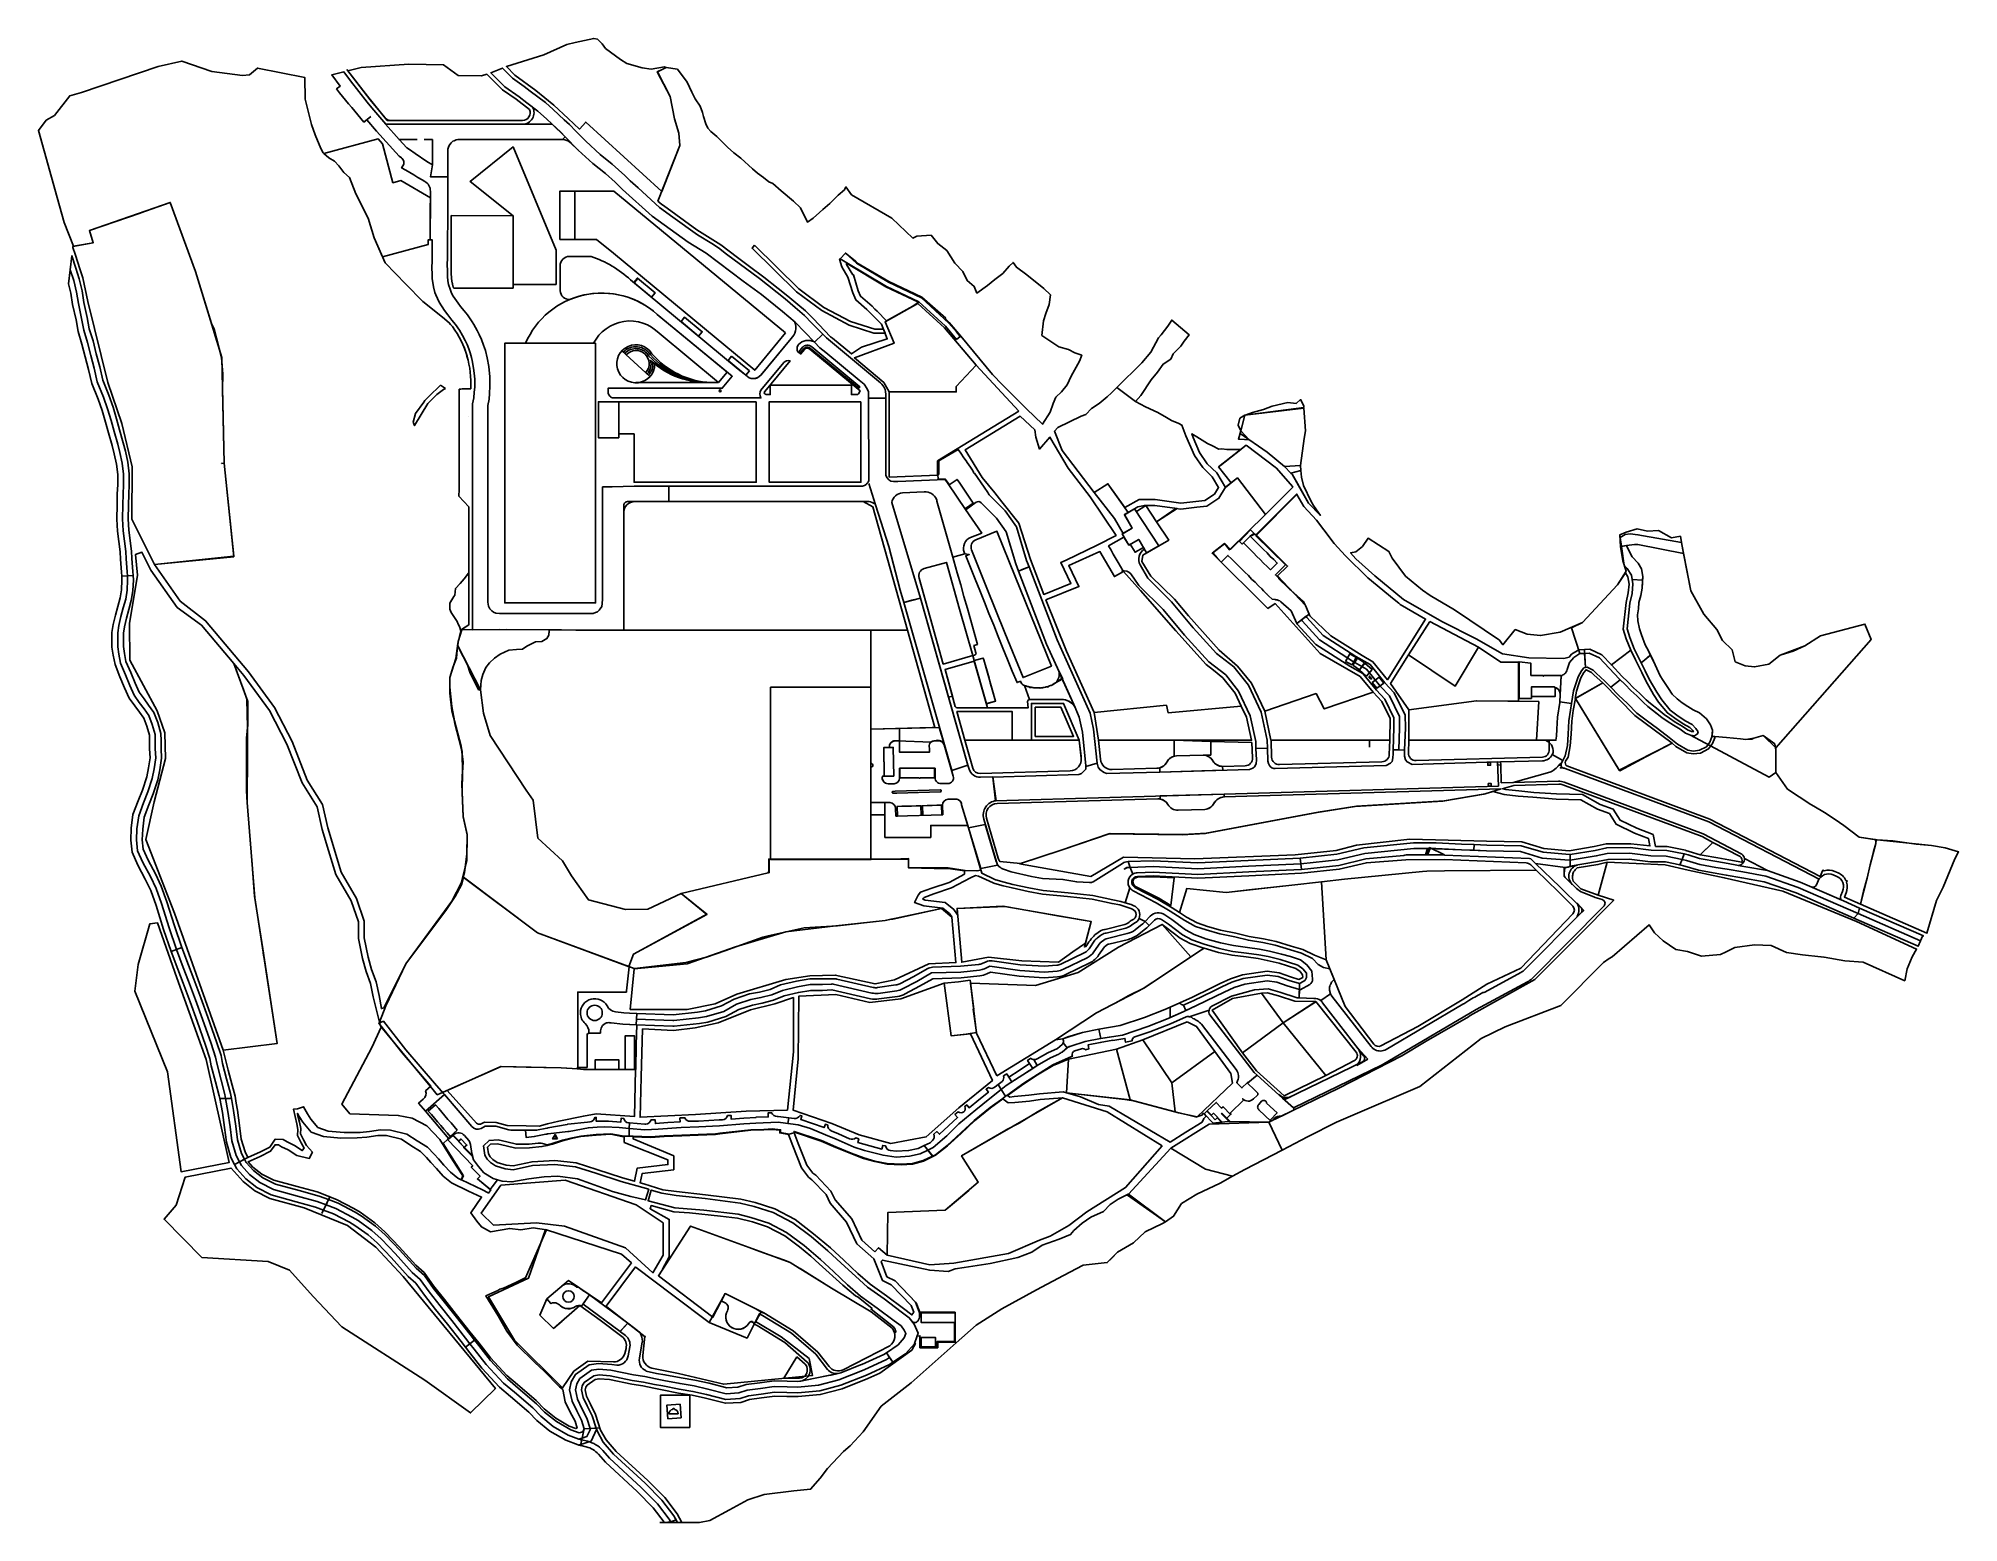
# Model space of a CAD drawing. Header units: millimetres. Extents: x 2881908 to 2882913, y 1027410 to 1028188.
import ezdxf

# ---------------------------------------------------------------- set-up
doc = ezdxf.new("R2010")
doc.units = ezdxf.units.MM
for name, color, linetype in [('A-road-hat', 253, 'Continuous'), ('E-1', 101, 'Continuous'), ('E-2 (STEEP SLOPES)', 105, 'Continuous'), ('E-3', 103, 'Continuous'), ('FOOTPATH', 33, 'Continuous'), ('I-1 (DZONG AND DISTRICT COURT', 134, 'Continuous'), ('I-3', 130, 'Continuous'), ('OS', 80, 'Continuous'), ('ROAD', 253, 'Continuous'), ('SP-1', 237, 'Continuous'), ('SP-2', 231, 'Continuous'), ('TRANSIT NODE', 239, 'Continuous'), ('UC', 234, 'Continuous'), ('UV-1', 56, 'Continuous'), ('UV-2A', 50, 'Continuous'), ('UV-2B', 51, 'Continuous')]:
    doc.layers.add(name, color=color, linetype=linetype)

msp = doc.modelspace()

# ---------------------------------------------------------------- linework, layer by layer
at = {"layer": 'A-road-hat'}
for p, q in [((2882063.7, 1028161.1), (2882065.6, 1028162.6)), ((2882078, 1028143.7), (2882081.6, 1028146.7)), ((2882735.6, 1027926.2), (2882737.8, 1027911.5)), ((2882738.9, 1027921.9), (2882735.9, 1027921.5)), ((2881951.2, 1027905.9), (2881957.2, 1027906.2)), ((2882741.9, 1027904.1), (2882747.4, 1027903.9)), ((2882717.5, 1027858.1), (2882716.9, 1027867.5)), ((2882746.6, 1027860.6), (2882751.4, 1027864.7)), ((2882423.8, 1027848.7), (2882426.4, 1027841.3)), ((2882704.1, 1027840.1), (2882710.2, 1027839.2)), ((2882358.4, 1027819.7), (2882358.4, 1027825.7)), ((2882700.1, 1027812.5), (2882705.6, 1027809.4)), ((2882633.7, 1027759.9), (2882634.8, 1027763.2)), ((2882709.4, 1027754), (2882709.4, 1027760.1)), ((2882568.2, 1027758.3), (2882568.9, 1027752.3)), ((2882479, 1027742.6), (2882476.5, 1027734.9)), ((2882487, 1027725.1), (2882489.1, 1027723)), ((2881977.1, 1027709.4), (2881982.7, 1027711.4)), ((2882507, 1027681.3), (2882508.3, 1027678.4)), ((2882220.8, 1027676.9), (2882220.6, 1027670.9)), ((2882220.8, 1027676.9), (2882220.6, 1027670.9)), ((2882520.4, 1027678.7), (2882510.1, 1027675.2)), ((2882195.8, 1027666.6), (2882194.8, 1027666.1)), ((2882195.8, 1027666.6), (2882194.8, 1027666.1)), ((2882444.1, 1027661.5), (2882446.2, 1027658.9)), ((2882462.8, 1027668.7), (2882463.7, 1027663.8)), ((2882428.7, 1027652.7), (2882430.5, 1027649.6)), ((2882415.6, 1027643.5), (2882417.2, 1027641)), ((2882540.5, 1027640.4), (2882545.6, 1027644.5)), ((2882564.8, 1027626.3), (2882564.8, 1027627.4)), ((2882017.3, 1027601.5), (2882010.2, 1027597.8)), ((2882371.3, 1027607.7), (2882376, 1027601.9)), ((2882135.9, 1027505.8), (2882131.2, 1027502.1)), ((2882193.3, 1027459.3), (2882191.3, 1027450.6)), ((2882193.3, 1027459.3), (2882201.5, 1027459.8)), ((2882232.9, 1027410.2), (2882244.5, 1027410.3))]:
    msp.add_line(p, q, dxfattribs=at)
at = {"layer": 'A-road-hat', "linetype": 'Continuous'}
msp.add_line((2882364.7, 1027869.3), (2882364.7, 1027869.3), dxfattribs=at)
at = {"layer": 'A-road-hat'}
for points in [[(2882142.4, 1028168.8), (2882139.5, 1028168), (2882127.4, 1028168.2), (2882119.6, 1028173.7), (2882101.5, 1028174.1), (2882076.6, 1028172.4), (2882069.6, 1028170.6), (2882079.8, 1028157.3), (2882090.2, 1028144.6), (2882161, 1028144.6)], [(2882313.9, 1028028.5), (2882318.2, 1028032.6), (2882315.9, 1028035), (2882312.5, 1028038.5), (2882308.6, 1028042.5), (2882303.8, 1028046.7), (2882298.6, 1028051.1), (2882285.1, 1028061.8), (2882267.8, 1028074.6), (2882263.6, 1028077.8), (2882260.2, 1028080.2), (2882252.7, 1028084.6), (2882239.8, 1028093.9), (2882232.7, 1028099), (2882221.5, 1028109.3), (2882217.4, 1028112.9), (2882214.6, 1028115.7), (2882208, 1028121.7), (2882201.7, 1028126.7), (2882194.1, 1028133.7), (2882189, 1028138.9), (2882185.6, 1028142.4), (2882182.8, 1028145), (2882177, 1028150.3), (2882173, 1028154), (2882165.1, 1028160), (2882161.9, 1028162.4), (2882155.7, 1028166.8), (2882150.5, 1028172), (2882144.5, 1028169.6), (2882151.8, 1028162.2), (2882159.2, 1028157), (2882163.3, 1028153.9), (2882169.1, 1028149.4), (2882173.5, 1028145.4), (2882176.5, 1028142.6), (2882183.4, 1028136), (2882190.2, 1028129.1), (2882197.8, 1028122.1), (2882204.4, 1028116.8), (2882209.6, 1028112.2), (2882213.3, 1028108.5), (2882228.9, 1028094.4), (2882247.7, 1028080.8), (2882257.1, 1028075.1), (2882276.6, 1028060.5), (2882286.2, 1028053.4), (2882297.1, 1028044.6), (2882303.7, 1028038.9), (2882313.9, 1028028.5)], [(2882164.7, 1028150.3), (2882157.7, 1028155.7), (2882150.5, 1028160.7), (2882142.4, 1028168.8)], [(2882182, 1028134.6), (2882183.4, 1028136), (2882180.9, 1028138.6), (2882176.5, 1028142.6), (2882089.3, 1028142.6), (2882096.4, 1028134.6), (2882105.9, 1028134.6)], [(2882096.4, 1028134.6), (2882103.3, 1028134.6), (2882105.9, 1028134.6)], [(2882109.6, 1028134.6), (2882113.9, 1028134.6), (2882113.9, 1028121.4), (2882111, 1028123.1), (2882104.8, 1028127.3), (2882101.9, 1028129.3), (2882100.4, 1028130.3), (2882096.4, 1028134.6)], [(2882109.6, 1028134.6), (2882113.9, 1028134.6), (2882113.9, 1028121.4), (2882112.8, 1028115.1), (2882121.9, 1028115.1), (2882122, 1028129.5), (2882122.3, 1028130.6), (2882122.6, 1028131.4), (2882123, 1028132), (2882123.7, 1028132.9), (2882124.1, 1028133.2), (2882124.6, 1028133.7), (2882125.3, 1028134), (2882126.3, 1028134.4), (2882127.2, 1028134.6), (2882127.9, 1028134.6), (2882182, 1028134.6)], [(2882318.2, 1028032.6), (2882313.9, 1028028.5), (2882316.7, 1028025.5), (2882319.8, 1028023.1), (2882337.3, 1028008.6), (2882339.9, 1028006.4), (2882341.5, 1028004), (2882342.1, 1028002.4), (2882342.1, 1027999.2), (2882351.3, 1027999.2), (2882351.3, 1028001), (2882351.1, 1028002.7), (2882350.8, 1028003.7), (2882350.2, 1028005.1), (2882349.1, 1028006.5), (2882348.4, 1028007.1), (2882320.1, 1028030.7), (2882318.2, 1028032.6)], [(2882342.3, 1027956.1), (2882342, 1027955.2), (2882341.5, 1027954.6), (2882340.9, 1027953.9), (2882340.1, 1027953.4), (2882339, 1027953.1), (2882338.5, 1027953), (2882237.7, 1027953), (2882237.6, 1027953), (2882237.6, 1027945), (2882342.5, 1027945), (2882343.2, 1027944.8), (2882344, 1027944.5), (2882344, 1027944.5), (2882345.2, 1027943.9), (2882345.8, 1027943.3), (2882342.3, 1027954.4)], [(2882481.4, 1027941.2), (2882476.1, 1027938.1), (2882480.2, 1027931.1), (2882475, 1027928.1), (2882478.4, 1027922.2), (2882483.6, 1027925.2), (2882487.7, 1027918.1), (2882494.1, 1027921.8), (2882481.4, 1027941.2)], [(2882767.7, 1027923.6), (2882768.8, 1027917.8)], [(2882407.3, 1027800.7), (2882452.3, 1027802.1), (2882453.7, 1027802.6), (2882455.9, 1027804.8), (2882456, 1027806.3), (2882461.8, 1027807.9), (2882462.4, 1027805.8), (2882463.2, 1027804.6), (2882465.1, 1027803.2), (2882466.8, 1027802.6), (2882494.6, 1027803.3), (2882541.6, 1027804.7), (2882543.3, 1027805.3), (2882544.2, 1027806), (2882545.1, 1027807.7), (2882545.2, 1027809.7), (2882545, 1027815.7), (2882551, 1027815.9), (2882551.2, 1027809), (2882551.5, 1027807.8), (2882552, 1027806.8), (2882552.5, 1027806.2), (2882553.3, 1027805.6), (2882554.3, 1027805.2), (2882555, 1027805.1), (2882613.2, 1027806.8), (2882615.5, 1027808), (2882616.2, 1027808.8), (2882616.7, 1027810.7), (2882616.8, 1027812.8), (2882616.8, 1027815), (2882622.8, 1027814.8), (2882622.7, 1027812.7), (2882622.7, 1027811.7), (2882623.3, 1027809.7), (2882624.1, 1027808.6), (2882626.7, 1027807.2), (2882671.5, 1027808.6), (2882671.9, 1027796), (2882528.3, 1027791.8), (2882408.6, 1027788.3), (2882407.3, 1027800.7)]]:
    msp.add_lwpolyline(points, dxfattribs=at)
msp.add_lwpolyline([(2882164.7, 1028150.3, -0.542685), (2882161, 1028144.6), (2882092.1, 1028144.6, -0.223795), (2882089, 1028146.1), (2882081.3, 1028155.4), (2882069.1, 1028171.2)], format="xyb", dxfattribs=at)
at = {"layer": 'A-road-hat', "linetype": 'Continuous'}
for points in [[(2882494.1, 1027921.8), (2882481.4, 1027941.2), (2882476.1, 1027938.2), (2882480.2, 1027931.1), (2882475, 1027928.1), (2882478.4, 1027922.2), (2882483.6, 1027925.2), (2882487.7, 1027918.1)], [(2882475.9, 1027926.4), (2882476.5, 1027925.5)], [(2882567.8, 1027692.5), (2882567.6, 1027685)], [(2882056, 1027572.1), (2882060.3, 1027581.2)], [(2882287.4, 1027520), (2882284.6, 1027521.4)], [(2882369.2, 1027520.1), (2882368.9, 1027520.1)], [(2882369.2, 1027520.1), (2882368.9, 1027520.1)], [(2882351.5, 1027499.2), (2882354.8, 1027494.2)]]:
    msp.add_lwpolyline(points, dxfattribs=at)
at = {"layer": 'A-road-hat'}
msp.add_open_spline([(2882132.9, 1027989.7), (2882132.9, 1027989.7), (2882132.9, 1027989.7), (2882132.9, 1027989.7)], degree=3, dxfattribs=at)
msp.add_open_spline([(2882132.9, 1027989.7), (2882132.9, 1027989.7), (2882132.9, 1027989.7), (2882132.9, 1027989.7)], degree=3, dxfattribs=at)
msp.add_open_spline([(2882132.9, 1027989.7), (2882132.9, 1027989.7), (2882132.9, 1027989.7), (2882132.9, 1027989.7)], degree=3, dxfattribs=at)
msp.add_open_spline([(2882132.9, 1027989.7), (2882132.9, 1027989.7), (2882132.9, 1027989.7), (2882132.9, 1027989.7)], degree=3, dxfattribs=at)
at = {"layer": 'E-1'}
for points in [[(2882112.8, 1028104.1), (2882097.4, 1028113.1), (2882093.2, 1028112), (2882087.7, 1028132.3), (2882085.4, 1028135), (2882057, 1028127.3), (2882059.6, 1028125), (2882062.6, 1028123.2), (2882064.8, 1028120.8), (2882067.5, 1028117.3), (2882070.4, 1028114.7), (2882073.7, 1028106.2), (2882080.2, 1028093.5), (2882083.4, 1028083.1), (2882087.7, 1028073.2), (2882111.7, 1028079.7), (2882111.7, 1028082.1), (2882112.7, 1028082.1), (2882112.8, 1028104.1)], [(2882188.4, 1028107.6), (2882180.6, 1028107.6), (2882180.6, 1028082.3), (2882188.4, 1028082.3), (2882188.4, 1028107.6)], [(2882156.1, 1028094.7), (2882123.7, 1028094.8)], [(2882123.7, 1028094.8), (2882123.7, 1028090.8)], [(2882156.1, 1028056.7), (2882156.1, 1028094.7)], [(2882123.7, 1028090.8), (2882123.7, 1028087.2)], [(2882123.7, 1028087.2), (2882123.7, 1028083.9)], [(2882123.7, 1028083.9), (2882123.7, 1028081.1)], [(2882123.7, 1028078.8), (2882123.6, 1028076.8)], [(2882123.6, 1028076.8), (2882123.6, 1028075.1)], [(2882123.6, 1028075.1), (2882123.6, 1028073.8)], [(2882123.6, 1028073.8), (2882123.6, 1028072.7)], [(2882123.6, 1028072.7), (2882123.6, 1028071.8)], [(2882123.6, 1028071.8), (2882123.6, 1028071.2)], [(2882123.7, 1028081.1), (2882123.7, 1028078.8)], [(2882123.6, 1028071.2), (2882123.6, 1028070.7)], [(2882123.6, 1028070.7), (2882123.6, 1028070.4)], [(2882123.6, 1028070.4), (2882123.6, 1028070.1)], [(2882123.6, 1028070.1), (2882123.6, 1028070)], [(2882123.6, 1028070), (2882123.6, 1028069.8)], [(2882123.6, 1028069.8), (2882123.6, 1028069.7)], [(2882123.6, 1028069.7), (2882123.6, 1028069.6)], [(2882123.6, 1028069.6), (2882123.6, 1028069.5)], [(2882123.6, 1028069.5), (2882123.6, 1028069.3)], [(2882123.6, 1028069.3), (2882123.6, 1028069.2)], [(2882123.6, 1028069.2), (2882123.6, 1028069.1)], [(2882123.6, 1028069.1), (2882123.6, 1028068.9)], [(2882123.6, 1028068.9), (2882123.6, 1028068.8)], [(2882123.6, 1028068.8), (2882123.6, 1028068.7)], [(2882123.6, 1028068.7), (2882123.6, 1028068.6)], [(2882123.6, 1028068.6), (2882123.6, 1028068.4)], [(2882123.6, 1028068.4), (2882123.6, 1028068.3)], [(2882123.6, 1028068.3), (2882123.6, 1028068.2)], [(2882123.6, 1028068.2), (2882123.6, 1028068.1)], [(2882123.6, 1028068.1), (2882123.6, 1028067.9)], [(2882123.6, 1028067.9), (2882123.6, 1028067.8)], [(2882123.6, 1028067.8), (2882123.6, 1028067.7)], [(2882123.6, 1028067.7), (2882123.6, 1028067.6)], [(2882123.6, 1028067.6), (2882123.6, 1028067.4)], [(2882123.6, 1028067.4), (2882123.6, 1028067.3)], [(2882123.6, 1028067.3), (2882123.6, 1028067.2)], [(2882123.6, 1028067.2), (2882123.6, 1028067.1)], [(2882123.6, 1028067.1), (2882123.6, 1028067)], [(2882123.6, 1028067), (2882123.6, 1028066.8)], [(2882123.6, 1028066.8), (2882123.6, 1028066.7)], [(2882123.6, 1028066.7), (2882123.6, 1028066.6)], [(2882123.6, 1028066.6), (2882123.6, 1028066.5)], [(2882123.6, 1028066.5), (2882123.6, 1028066.4)], [(2882123.6, 1028066.4), (2882123.6, 1028066.2)], [(2882123.6, 1028066.2), (2882123.6, 1028066.1)], [(2882123.6, 1028066.1), (2882123.6, 1028066)], [(2882123.6, 1028066), (2882123.6, 1028065.9)], [(2882123.6, 1028065.9), (2882123.6, 1028065.8)], [(2882123.6, 1028065.8), (2882123.6, 1028065.7)], [(2882123.6, 1028065.7), (2882123.6, 1028065.5)], [(2882123.6, 1028065.5), (2882123.7, 1028065.4)], [(2882123.7, 1028065.4), (2882123.7, 1028065.3)], [(2882123.7, 1028065.3), (2882123.7, 1028065.2)], [(2882123.7, 1028065.2), (2882123.7, 1028065.1)], [(2882123.7, 1028065.1), (2882123.7, 1028065)], [(2882123.7, 1028065), (2882123.7, 1028064.9)], [(2882123.7, 1028064.9), (2882123.7, 1028064.7)], [(2882123.7, 1028064.7), (2882123.7, 1028064.6)], [(2882123.7, 1028064.6), (2882123.7, 1028064.5)], [(2882123.7, 1028064.5), (2882123.7, 1028064.4)], [(2882123.7, 1028064.4), (2882123.7, 1028064.3)], [(2882123.7, 1028064.3), (2882123.7, 1028064.2)], [(2882123.7, 1028064.2), (2882123.7, 1028064.1)], [(2882123.7, 1028064.1), (2882123.7, 1028064)], [(2882123.7, 1028064), (2882123.7, 1028063.8)], [(2882123.7, 1028063.8), (2882123.7, 1028063.7)], [(2882123.7, 1028063.7), (2882123.7, 1028063.6)], [(2882123.7, 1028063.6), (2882123.7, 1028063.5)], [(2882123.7, 1028063.5), (2882123.7, 1028063.4)], [(2882123.7, 1028063.4), (2882123.7, 1028063.3)], [(2882123.7, 1028063.3), (2882123.8, 1028063.2)], [(2882123.8, 1028063.2), (2882123.8, 1028063.1)], [(2882123.8, 1028063.1), (2882123.8, 1028063)], [(2882123.8, 1028063), (2882123.8, 1028062.9)], [(2882123.8, 1028062.9), (2882123.8, 1028062.8)], [(2882123.8, 1028062.8), (2882123.8, 1028062.7)], [(2882123.8, 1028062.7), (2882123.8, 1028062.6)], [(2882123.8, 1028062.6), (2882123.8, 1028062.5)], [(2882123.8, 1028062.5), (2882123.8, 1028062.4)], [(2882123.8, 1028062.4), (2882123.8, 1028062.3)], [(2882123.8, 1028062.3), (2882123.8, 1028062.2)], [(2882123.8, 1028062.2), (2882123.9, 1028062.1)], [(2882123.9, 1028062.1), (2882123.9, 1028062)], [(2882123.9, 1028062), (2882123.9, 1028061.9)], [(2882123.9, 1028061.9), (2882123.9, 1028061.8)], [(2882123.9, 1028061.8), (2882123.9, 1028061.7)], [(2882123.9, 1028061.7), (2882123.9, 1028061.6)], [(2882123.9, 1028061.6), (2882123.9, 1028061.5)], [(2882123.9, 1028061.5), (2882123.9, 1028061.4)], [(2882123.9, 1028061.4), (2882123.9, 1028061.3)], [(2882123.9, 1028061.3), (2882124, 1028061.2)], [(2882124, 1028061.2), (2882124, 1028061.1)], [(2882124, 1028061.1), (2882124, 1028061)], [(2882124, 1028061), (2882124, 1028060.9)], [(2882124, 1028060.9), (2882124, 1028060.8)], [(2882124, 1028060.8), (2882124, 1028060.7)], [(2882124, 1028060.7), (2882124, 1028060.6)], [(2882124, 1028060.6), (2882124, 1028060.5)], [(2882124, 1028060.5), (2882124.1, 1028060.4)], [(2882124.1, 1028060.4), (2882124.1, 1028060.3)], [(2882124.1, 1028060.3), (2882124.1, 1028060.2)], [(2882124.1, 1028060.2), (2882124.1, 1028060.1)], [(2882124.1, 1028060.1), (2882124.1, 1028060)], [(2882124.1, 1028060), (2882124.1, 1028060)], [(2882124.1, 1028060), (2882124.2, 1028059.9)], [(2882124.2, 1028059.9), (2882124.2, 1028059.8)], [(2882124.2, 1028059.8), (2882124.2, 1028059.7)], [(2882124.2, 1028059.7), (2882124.2, 1028059.6)], [(2882124.2, 1028059.6), (2882124.2, 1028059.5)], [(2882124.2, 1028059.5), (2882124.2, 1028059.4)], [(2882124.2, 1028059.4), (2882124.3, 1028059.3)], [(2882124.3, 1028059.3), (2882124.3, 1028059.3)], [(2882124.3, 1028059.3), (2882124.3, 1028059.2)], [(2882124.3, 1028059.2), (2882124.3, 1028059.1)], [(2882124.3, 1028059.1), (2882124.3, 1028059)], [(2882124.3, 1028059), (2882124.3, 1028058.9)], [(2882124.3, 1028058.9), (2882124.4, 1028058.8)], [(2882124.4, 1028058.8), (2882124.4, 1028058.8)], [(2882124.4, 1028058.8), (2882124.4, 1028058.7)], [(2882124.4, 1028058.7), (2882124.4, 1028058.6)], [(2882124.4, 1028058.6), (2882124.4, 1028058.5)], [(2882124.4, 1028058.5), (2882124.5, 1028058.4)], [(2882124.5, 1028058.4), (2882124.5, 1028058.4)], [(2882124.5, 1028058.4), (2882124.5, 1028058.3)], [(2882124.5, 1028058.3), (2882124.5, 1028058.2)], [(2882124.5, 1028058.2), (2882124.5, 1028058.1)], [(2882124.5, 1028058.1), (2882124.6, 1028058)], [(2882124.6, 1028058), (2882124.6, 1028058)], [(2882124.6, 1028058), (2882124.6, 1028057.9)], [(2882124.6, 1028057.9), (2882124.6, 1028057.8)], [(2882124.6, 1028057.8), (2882124.7, 1028057.7)], [(2882124.7, 1028057.7), (2882124.7, 1028057.7)], [(2882124.7, 1028057.7), (2882124.7, 1028057.6)], [(2882124.7, 1028057.6), (2882124.7, 1028057.5)], [(2882124.7, 1028057.5), (2882124.8, 1028057.4)], [(2882124.8, 1028057.4), (2882124.8, 1028057.4)], [(2882124.8, 1028057.4), (2882124.8, 1028057.3)], [(2882124.8, 1028057.3), (2882124.8, 1028057.2)], [(2882124.8, 1028057.2), (2882124.9, 1028057.1)], [(2882124.9, 1028057.1), (2882124.9, 1028057.1)], [(2882124.9, 1028057.1), (2882124.9, 1028057)], [(2882124.9, 1028057), (2882124.9, 1028056.9)], [(2882124.9, 1028056.9), (2882125, 1028056.9)], [(2882125, 1028056.9), (2882125, 1028056.8)], [(2882125, 1028056.8), (2882125, 1028056.7)], [(2882125, 1028056.7), (2882156.1, 1028056.7)], [(2882211.4, 1027997.3), (2882200.8, 1027997.3), (2882200.8, 1027978.4), (2882211.4, 1027978.4), (2882211.4, 1027997.3)], [(2882349.4, 1027801.1), (2882355.4, 1027801.2), (2882355.1, 1027816.2)], [(2882389.2, 1027693.4), (2882381.7, 1027692.7)], [(2882381.7, 1027692.7), (2882385.4, 1027665.2)], [(2882395.3, 1027694.4), (2882389.2, 1027693.4)], [(2882397.3, 1027679.1), (2882395.3, 1027694.4)], [(2882398.7, 1027666.9), (2882397, 1027679.1)], [(2882397, 1027679.1), (2882397.3, 1027679.1)], [(2882385.4, 1027665.2), (2882393.2, 1027666)], [(2882393.2, 1027666), (2882398.7, 1027666.9)], [(2882527.3, 1027620), (2882530, 1027620.3), (2882531, 1027620.3), (2882527, 1027624.4), (2882527.2, 1027624.6), (2882529.7, 1027622), (2882531.7, 1027623.9), (2882527.8, 1027628), (2882527, 1027627.3), (2882526.8, 1027627.5), (2882524.2, 1027630.3), (2882519.5, 1027625.9)], [(2882558.7, 1027605.3), (2882551.7, 1027619.9), (2882520.5, 1027618.9), (2882500.4, 1027606.3), (2882518.6, 1027595.4), (2882532.7, 1027591.6), (2882539.2, 1027595.2), (2882558.7, 1027605.3)], [(2882519.3, 1027625.7), (2882517.8, 1027624.4), (2882522.6, 1027619.4), (2882526.9, 1027619.9), (2882524.7, 1027622.2), (2882523.6, 1027621.2)], [(2882526.9, 1027619.9), (2882527.3, 1027620), (2882522.8, 1027624.6), (2882521.7, 1027623.6), (2882519.5, 1027625.9), (2882519.3, 1027625.7), (2882521.7, 1027623.2), (2882523.6, 1027621.2)], [(2882130.2, 1027591.8), (2882129.1, 1027589.7), (2882140.1, 1027584.6), (2882143, 1027583), (2882143.3, 1027582.8), (2882144.5, 1027584.5), (2882137.4, 1027590.2), (2882138.8, 1027591.7), (2882134.2, 1027596.3), (2882135, 1027597.1), (2882121.8, 1027610.8), (2882119.4, 1027608.7), (2882130.2, 1027591.8)], [(2882137.4, 1027590.2), (2882144.1, 1027584.7), (2882145.2, 1027586), (2882147.9, 1027589.8), (2882145.7, 1027590.4), (2882140.8, 1027593.4), (2882137.9, 1027596.7), (2882135.4, 1027600.3), (2882134.9, 1027601.9), (2882130.2, 1027606.7), (2882130.4, 1027606.9), (2882124.5, 1027613), (2882121.8, 1027610.8), (2882135, 1027597.1)], [(2882128.9, 1027611), (2882127.6, 1027609.8), (2882130.4, 1027606.9), (2882131.7, 1027608.1), (2882128.9, 1027611)], [(2882173.7, 1027527.4), (2882170.1, 1027518.9)], [(2882170.1, 1027518.9), (2882177.3, 1027511.9), (2882191, 1027523.9), (2882191.6, 1027523.4)], [(2882191.6, 1027523.4), (2882191.9, 1027523.6)], [(2882265.1, 1027526.4), (2882258.8, 1027515)], [(2882267.1, 1027525.4), (2882265.1, 1027526.4)], [(2882258.8, 1027515), (2882278.6, 1027506.9)], [(2882278.6, 1027506.9), (2882282.3, 1027514.2)], [(2882304.6, 1027497.1), (2882297.8, 1027485.8)], [(2882309, 1027493.2), (2882304.6, 1027497.1)], [(2882309.2, 1027493), (2882309, 1027493.2)], [(2882297.8, 1027485.8), (2882306.1, 1027485.8)], [(2882328.3, 1027480.3), (2882316.9, 1027477.3)], [(2882233.2, 1027460.1), (2882233.2, 1027476.9), (2882248.6, 1027476.9), (2882248.6, 1027460.1), (2882233.2, 1027460.1)], [(2882244, 1027465.1), (2882237.1, 1027464.6), (2882236.5, 1027471.7), (2882243.5, 1027472.2), (2882244, 1027465.1)]]:
    msp.add_lwpolyline(points, dxfattribs=at)
for points in [[(2882397.5, 1027861.4), (2882382.2, 1027857), (2882387.6, 1027837.7, 0.335527), (2882388.6, 1027837), (2882404.4, 1027837), (2882397.5, 1027861.4)], [(2882353.1, 1027816.2), (2882355.1, 1027816.2), (2882353.1, 1027816.2, -0.457261), (2882356.1, 1027819.7), (2882358.4, 1027819.7), (2882358.4, 1027813.7), (2882374, 1027813.7), (2882374, 1027815.9, -0.522013), (2882377, 1027819.7, -0.421851), (2882381.8, 1027817.5), (2882385.7, 1027804.2), (2882386.5, 1027801.2, -0.500249), (2882383.7, 1027797.3), (2882380, 1027797.3, -0.414214), (2882377, 1027800.3), (2882377, 1027805.3), (2882358.4, 1027805.3), (2882358.4, 1027800.2, -0.405633), (2882355.5, 1027797.2), (2882352.5, 1027797.2, -0.497124), (2882349.4, 1027801.1)], [(2882381.8, 1027817.5), (2882386.5, 1027801.2, -0.500249)], [(2882130.6, 1027613, 0.41422), (2882125, 1027613.4), (2882124.7, 1027613.2), (2882127.7, 1027610.2), (2882128.7, 1027611.2), (2882131.9, 1027607.9), (2882130.7, 1027606.7), (2882134.8, 1027602.5), (2882134.5, 1027603.6), (2882133.8, 1027608.3, 0.141971), (2882132.9, 1027610.3), (2882130.6, 1027613, 0.41422)], [(2882180.4, 1027524.2), (2882179.2, 1027524.9, 0.299769), (2882175.9, 1027524.9), (2882173.7, 1027527.4)], [(2882180.7, 1027523.9, 0.038488), (2882180.4, 1027524.2)], [(2882268.3, 1027521.2, 0.427062), (2882267.1, 1027525.4)], [(2882279.4, 1027514.4, -0.975927), (2882268.3, 1027521.2)], [(2882282.3, 1027514.2, 0.752123), (2882279.4, 1027514.4)], [(2882306.1, 1027485.8, 0.593653), (2882309.2, 1027493)], [(2882237.7, 1027467.2, -0.354291), (2882239.6, 1027469.5, -1.110271), (2882240.6, 1027469.5, -0.354291), (2882242.5, 1027467.2), (2882237.7, 1027467.2, -0.354291)]]:
    msp.add_lwpolyline(points, format="xyb", dxfattribs=at)
at = {"layer": 'E-1', "linetype": 'Continuous'}
for points in [[(2882188.8, 1027523.4), (2882188.8, 1027523.4, -0.346074), (2882180.7, 1027523.9, 0.038488), (2882180.4, 1027524.2), (2882179.2, 1027524.9, 0.299769), (2882175.9, 1027524.9)], [(2882191.9, 1027523.6, 0.279345), (2882188.8, 1027523.4, -0.115038), (2882186, 1027522.3), (2882185.8, 1027522.3, -0.215287), (2882180.7, 1027523.9, 0.038488)], [(2882191.9, 1027523.6), (2882191.9, 1027523.6, 0.07992), (2882191, 1027523.9)]]:
    msp.add_lwpolyline(points, format="xyb", dxfattribs=at)
at = {"layer": 'E-1'}
for points in [[(2882348.7, 1027471.2), (2882364.5, 1027483.5), (2882388, 1027504.3), (2882387.5, 1027504.8), (2882378.4, 1027504.8), (2882378.4, 1027501.8), (2882369.1, 1027501.8), (2882369.1, 1027508.1), (2882367.8, 1027507.9), (2882367.4, 1027507.6), (2882366.2, 1027504), (2882366.7, 1027504.1), (2882364.8, 1027500.6), (2882348, 1027488.5), (2882341.8, 1027485.7), (2882328.3, 1027480.3), (2882316.9, 1027477.3), (2882305.3, 1027476.2), (2882299.4, 1027476.3), (2882293.1, 1027476.5), (2882286.2, 1027475.6), (2882279.8, 1027474.7), (2882275.3, 1027473.2), (2882267.2, 1027472.7), (2882256.9, 1027475.4), (2882249.8, 1027477), (2882242.6, 1027478.1), (2882234.1, 1027479.8), (2882229.8, 1027480.6), (2882224, 1027481.8), (2882218.2, 1027482.8), (2882206.6, 1027485.1), (2882201.1, 1027485.6), (2882199.1, 1027485.2), (2882194.8, 1027482.2), (2882194.1, 1027481.2), (2882193.9, 1027479.8), (2882194.6, 1027476.4), (2882196.6, 1027472.2), (2882199.3, 1027466.9), (2882201.9, 1027458.7), (2882204.9, 1027453.5), (2882210.1, 1027447.5), (2882226.7, 1027432.3), (2882235.5, 1027423.3), (2882242, 1027414.9), (2882244.5, 1027410.3), (2882253.7, 1027410.3), (2882259.1, 1027411.4), (2882269.3, 1027416.9), (2882278.9, 1027422.1), (2882287.6, 1027425), (2882303.1, 1027426.9), (2882311.8, 1027427.7), (2882316.9, 1027433.5), (2882320.6, 1027438.5), (2882329.1, 1027447.5), (2882332.6, 1027450.4), (2882339.4, 1027457.8)], [(2882248.6, 1027460.1), (2882233.2, 1027460.1), (2882233.2, 1027476.9), (2882248.6, 1027476.9)], [(2882244, 1027465.1), (2882237.1, 1027464.6), (2882236.5, 1027471.7), (2882243.5, 1027472.2)]]:
    msp.add_lwpolyline(points, close=True, dxfattribs=at)
at = {"layer": 'E-1', "linetype": 'Continuous'}
msp.add_lwpolyline([(2882311.8, 1027427.7), (2882316.9, 1027433.5), (2882320.6, 1027438.5), (2882329.1, 1027447.5), (2882332.6, 1027450.4), (2882339.4, 1027457.8), (2882348.7, 1027471.2), (2882364.5, 1027483.5), (2882388, 1027504.3)], dxfattribs=at)
at = {"layer": 'E-1'}
msp.add_lwpolyline([(2882242.5, 1027467.2), (2882237.7, 1027467.2, -0.354291), (2882239.6, 1027469.5, -1.110271), (2882240.6, 1027469.5, -0.354291)], format="xyb", close=True, dxfattribs=at)
at = {"layer": 'E-2 (STEEP SLOPES)'}
for points in [[(2882597.7, 1027765.1), (2882625.6, 1027768.1), (2882665.7, 1027767.2), (2882684.1, 1027766.7), (2882695.7, 1027763.3), (2882708.9, 1027762.1), (2882722, 1027764.3), (2882728.3, 1027765.7), (2882741.3, 1027765.8), (2882751.2, 1027764.6), (2882750.4, 1027768.6), (2882743.2, 1027771.4), (2882733.5, 1027776.1), (2882730, 1027781.7), (2882723.8, 1027783.9), (2882715.1, 1027788.8), (2882702.2, 1027789.2), (2882690, 1027790.1), (2882682.2, 1027790.7), (2882675, 1027791.5), (2882672.3, 1027792.3), (2882669.1, 1027793.2), (2882664.3, 1027791.7), (2882642.8, 1027788), (2882596.9, 1027785.2), (2882577, 1027782.2), (2882518.4, 1027771.1), (2882506.3, 1027770.4), (2882468, 1027770.9), (2882443, 1027762.4), (2882421.2, 1027755.3), (2882458.5, 1027748.7), (2882475.6, 1027758.7), (2882512.9, 1027757.8), (2882565.5, 1027760), (2882587, 1027762.3)], [(2882392.4, 1027749.8), (2882392.4, 1027751.5), (2882383.8, 1027752.8), (2882376.5, 1027752.8), (2882363.1, 1027753.1), (2882363.1, 1027758), (2882354.9, 1027757.7), (2882290.2, 1027757.7), (2882290.2, 1027750.7), (2882289.7, 1027750.7), (2882289.7, 1027750.5), (2882244, 1027739.7), (2882257.6, 1027728.9), (2882219.1, 1027708), (2882216.7, 1027701.4), (2882219.5, 1027700.4), (2882219.7, 1027700.4), (2882246.5, 1027703.6), (2882247.2, 1027703.7), (2882257.4, 1027706.4), (2882267, 1027709.7), (2882273.3, 1027712), (2882286.9, 1027716.8), (2882289.7, 1027717.5), (2882308.5, 1027721.7), (2882325.9, 1027722.8), (2882350.8, 1027725.6), (2882380.4, 1027731.8), (2882385.8, 1027727.4), (2882385.8, 1027727.4), (2882385.8, 1027727.5), (2882384.5, 1027729.2), (2882381, 1027732.1), (2882371.1, 1027733.3), (2882366.3, 1027735), (2882368.2, 1027738.9), (2882369.3, 1027740.4), (2882375.3, 1027742.5), (2882384.4, 1027745.5)]]:
    msp.add_lwpolyline(points, close=True, dxfattribs=at)
msp.add_lwpolyline([(2882425.7, 1027740.7), (2882417.3, 1027742.6), (2882412.7, 1027743.7), (2882408.3, 1027744.9, -0.042495), (2882407.4, 1027745.3), (2882399.8, 1027748.8), (2882398.2, 1027749.1), (2882395.5, 1027747.9), (2882385.6, 1027742.6), (2882376.3, 1027739.5), (2882371.3, 1027737.7), (2882370.9, 1027737.2), (2882370.6, 1027736.7), (2882371.8, 1027736.2), (2882382.3, 1027735), (2882386.8, 1027731.3), (2882388.8, 1027728.6), (2882388.5, 1027731.9), (2882412.5, 1027733.1), (2882458.8, 1027725), (2882455.2, 1027711.7), (2882456, 1027711.9, -0.064441), (2882460.7, 1027718.1), (2882462.4, 1027719.3, -0.116342), (2882465.7, 1027720.9, 0.011697), (2882466, 1027720.9), (2882476.4, 1027723.5, 0.140351), (2882479.2, 1027725.2, -0.109561), (2882480.3, 1027725.9, 0.686627), (2882480.3, 1027731.5), (2882479, 1027732), (2882473.8, 1027733.7), (2882469.7, 1027734.4), (2882459.2, 1027736.7), (2882446.4, 1027738.2), (2882433.3, 1027739.4)], format="xyb", close=True, dxfattribs=at)
at = {"layer": 'E-3', "color": 115, "linetype": 'Continuous', "true_color": 0x70a072}
for p, q in [((2882050.5, 1028142.5), (2882047.3, 1028155.7)), ((2882052.5, 1028137.1), (2882050.5, 1028142.5)), ((2882055.5, 1028129.9), (2882052.5, 1028137.1)), ((2882056.6, 1028127.6), (2882055.5, 1028129.9)), ((2882059.6, 1028125), (2882056.6, 1028127.6)), ((2882062.6, 1028123.2), (2882059.6, 1028125)), ((2882064.8, 1028120.8), (2882062.6, 1028123.2)), ((2882067.5, 1028117.3), (2882064.8, 1028120.8)), ((2882070.4, 1028114.7), (2882067.5, 1028117.3)), ((2882073.7, 1028106.2), (2882070.4, 1028114.7)), ((2882080.2, 1028093.5), (2882073.7, 1028106.2)), ((2882083.4, 1028083.1), (2882080.2, 1028093.5)), ((2882089.1, 1028070), (2882083.4, 1028083.1)), ((2882100, 1028058.9), (2882089.1, 1028070)), ((2882108.8, 1028049.7), (2882100, 1028058.9)), ((2882119.2, 1028041.5), (2882108.8, 1028049.7)), ((2882122.7, 1028038.6), (2882119.2, 1028041.5)), ((2882123.4, 1028037.7), (2882122.7, 1028038.6)), ((2882124.4, 1028036.6), (2882123.4, 1028037.7)), ((2882124.4, 1028036.6), (2882124.4, 1028036.6)), ((2882129.6, 1028004.1), (2882133.9, 1028004.1)), ((2882128.4, 1027902.1), (2882130.5, 1027904.6)), ((2882130.5, 1027904.6), (2882132.9, 1027907.6)), ((2882127.4, 1027880.7), (2882126.8, 1027882.1)), ((2882128, 1027879.5), (2882127.4, 1027880.7)), ((2882128.8, 1027877.3), (2882128, 1027879.5)), ((2882122.9, 1027844.7), (2882122.9, 1027844.7)), ((2882128.9, 1027816.9), (2882128.9, 1027816.9))]:
    msp.add_line(p, q, dxfattribs=at)
at = {"layer": 'E-3'}
msp.add_lwpolyline([(2882231.6, 1028170.1), (2882234.1, 1028171.3), (2882236.3, 1028172.4), (2882235.4, 1028172.6), (2882228.3, 1028171.4), (2882223.7, 1028172.1), (2882215.7, 1028174.5), (2882212.3, 1028176.5), (2882204.5, 1028182.3), (2882202.7, 1028184.7), (2882200.2, 1028187.2), (2882198.3, 1028187.6), (2882188.5, 1028185.4), (2882184.3, 1028184.3), (2882172.1, 1028179), (2882152.6, 1028172.8), (2882157, 1028168.3), (2882168, 1028160.3), (2882177.4, 1028152.6), (2882185, 1028145.7), (2882190.8, 1028140.1), (2882194.1, 1028143.7), (2882233.9, 1028107.4), (2882243.4, 1028131.4), (2882242.9, 1028138), (2882240.6, 1028145.4), (2882238.4, 1028157.1)], close=True, dxfattribs=at)
for points, elevation in [([(2882184.3, 1028184.3), (2882172.1, 1028179), (2882152.6, 1028172.8)], 988.3), ([(2882198.3, 1028187.6), (2882188.5, 1028185.4), (2882184.3, 1028184.3)], 988.3), ([(2882212.3, 1028176.5), (2882204.5, 1028182.3), (2882202.7, 1028184.7), (2882200.2, 1028187.2), (2882198.3, 1028187.6)], 988.3), ([(2882152.6, 1028172.8), (2882157, 1028168.3)], 988.3), ([(2882242.9, 1028138), (2882240.6, 1028145.4), (2882238.4, 1028157.1), (2882231.6, 1028170.1), (2882234.1, 1028171.3), (2882236.3, 1028172.4), (2882235.4, 1028172.6), (2882228.3, 1028171.4), (2882223.7, 1028172.1), (2882215.7, 1028174.5), (2882212.3, 1028176.5)], 988.3), ([(2882157, 1028168.3), (2882168, 1028160.3), (2882177.4, 1028152.6)], 988.3), ([(2882177.4, 1028152.6), (2882185, 1028145.7), (2882190.8, 1028140.1), (2882194.1, 1028143.7), (2882233.9, 1028107.4)], 988.3), ([(2882243.4, 1028131.4), (2882242.9, 1028138)], 988.3), ([(2882233.9, 1028107.4), (2882243.4, 1028131.4)], 988.3), ([(2882801.1, 1027859), (2882795.9, 1027861.1), (2882794.2, 1027867.3), (2882789.3, 1027872.3), (2882786.2, 1027878), (2882779.4, 1027886), (2882772.6, 1027898.3), (2882768.8, 1027917.8), (2882744.9, 1027922.5), (2882743.1, 1027922.5), (2882738.9, 1027921.9), (2882740.1, 1027919.4), (2882741.9, 1027916.1), (2882745.1, 1027912.7), (2882746.8, 1027909.7), (2882747.5, 1027905.8), (2882747.2, 1027899.6), (2882746.4, 1027895.8), (2882745.5, 1027892.1), (2882745.2, 1027888.8), (2882744.8, 1027885.7), (2882744.9, 1027882.5), (2882745.7, 1027878.4), (2882746.8, 1027875.2), (2882748.8, 1027869.9), (2882750.4, 1027866.8), (2882753.1, 1027861.4), (2882756.6, 1027853.8), (2882758.2, 1027851.3), (2882760.9, 1027847), (2882762.9, 1027844.2), (2882765.4, 1027841.7), (2882768.1, 1027839.5), (2882771, 1027837.6), (2882773.8, 1027835.9), (2882777.2, 1027834.3), (2882780.8, 1027831.2), (2882783, 1027828.1), (2882784, 1027825.2), (2882783.8, 1027822), (2882785.2, 1027821.9), (2882791.3, 1027821.5), (2882798.6, 1027820.7), (2882801.5, 1027820.4), (2882805.7, 1027821), (2882810.5, 1027822.4), (2882817.1, 1027816), (2882867, 1027872.7), (2882863.8, 1027880.8), (2882840.5, 1027874.6), (2882832.3, 1027869.4), (2882819.4, 1027864.5), (2882813.4, 1027859.8), (2882806, 1027858.4), (2882801.1, 1027859)], 29.3)]:
    msp.add_lwpolyline(points, dxfattribs=dict(at, elevation=elevation))
at = {"layer": 'E-3', "color": 115, "linetype": 'Continuous', "true_color": 0x70a072}
for points in [[(2882234.1, 1028171.3), (2882236.3, 1028172.4), (2882235.4, 1028172.6), (2882228.3, 1028171.4), (2882223.7, 1028172.1), (2882215.7, 1028174.5), (2882212.3, 1028176.5), (2882204.5, 1028182.3), (2882202.7, 1028184.7), (2882200.2, 1028187.2), (2882198.3, 1028187.6), (2882188.5, 1028185.4)], [(2882231.7, 1028170.1), (2882238.4, 1028157.1)], [(2881995.1, 1027882.6), (2882017.6, 1027855.8), (2882031.2, 1027837.2), (2882040.5, 1027819.3), (2882048.3, 1027799.1), (2882056.4, 1027786.3), (2882059.1, 1027774.1), (2882066.1, 1027750.9), (2882074.2, 1027737.1), (2882078.2, 1027725.3), (2882078.2, 1027716.5), (2882080.3, 1027706.3), (2882082, 1027699.9), (2882084.4, 1027693.4), (2882085.9, 1027686.3), (2882087.2, 1027679.4), (2882088.5, 1027679.8), (2882100, 1027702.8), (2882124.1, 1027735.7), (2882128.9, 1027745.1), (2882130, 1027748.3)], [(2882870.2, 1027767.8), (2882878.3, 1027767.3), (2882890.6, 1027765.6), (2882898.7, 1027764.8)]]:
    msp.add_lwpolyline(points, dxfattribs=at)
at = {"layer": 'E-3'}
for points in [[(2881989.9, 1028065.4), (2881976.6, 1028101.7), (2881960.7, 1028096.1), (2881960.8, 1028096), (2881934.3, 1028086.9), (2881936.3, 1028080.5), (2881926, 1028078.7), (2881921, 1028091.2), (2881917.4, 1028104.2), (2881907.6, 1028139.3), (2881911.7, 1028144.8), (2881916, 1028147.2), (2881924, 1028157.5), (2881930.2, 1028159.2), (2881970.3, 1028172.8), (2881982.6, 1028175.7), (2881998.3, 1028170.3), (2882014.5, 1028168.1), (2882018.1, 1028168.4), (2882022.3, 1028172), (2882047, 1028167.1), (2882047.3, 1028155.7), (2882050.5, 1028142.5), (2882052.5, 1028137.1), (2882055.5, 1028129.9), (2882056.6, 1028127.6), (2882059.6, 1028125), (2882062.6, 1028123.2), (2882064.8, 1028120.8), (2882067.5, 1028117.3), (2882070.4, 1028114.7), (2882073.7, 1028106.2), (2882080.2, 1028093.5), (2882083.4, 1028083.1), (2882089.1, 1028070), (2882100, 1028058.9), (2882108.8, 1028049.7), (2882119.2, 1028041.5)], [(2882076.6, 1028172.4), (2882069.6, 1028170.6), (2882079.8, 1028157.3), (2882090.2, 1028144.6)], [(2882127.4, 1028168.2), (2882119.6, 1028173.7), (2882101.5, 1028174.1), (2882076.6, 1028172.4)], [(2882157.7, 1028155.7), (2882150.5, 1028160.7), (2882142.4, 1028168.8), (2882139.5, 1028168), (2882127.4, 1028168.2), (2882119.6, 1028173.7)], [(2882069.6, 1028170.6), (2882079.8, 1028157.3)], [(2882139.5, 1028168), (2882127.4, 1028168.2)], [(2882142.4, 1028168.8), (2882139.5, 1028168)], [(2882150.5, 1028160.7), (2882142.4, 1028168.8)], [(2881976.6, 1028101.7), (2881989.9, 1028065.4), (2881998.2, 1028038.3), (2881999.6, 1028035.2), (2882003.4, 1028020.5)], [(2882108.8, 1028049.7), (2882100, 1028058.9)], [(2882004.1, 1028011.7), (2882003.4, 1028020.5), (2881999.6, 1028035.2)], [(2882122.7, 1028038.6), (2882123.4, 1028037.7)], [(2882003.4, 1028020.5), (2882004.1, 1028011.7), (2882004, 1028003.9), (2882004.9, 1027965.1), (2882009.9, 1027916.1)], [(2882105, 1027991.1), (2882109.3, 1027997), (2882109.9, 1027997.9), (2882111.9, 1028000), (2882118.1, 1028005.9)], [(2882120.7, 1028004.2), (2882119.6, 1028003.6), (2882116.2, 1028001), (2882111.5, 1027996.3)], [(2882111.9, 1028000), (2882118.1, 1028005.9)], [(2882118.1, 1028005.9), (2882120.7, 1028004.2)], [(2882120.7, 1028004.2), (2882119.6, 1028003.6)], [(2882132.9, 1027942.3), (2882127.7, 1027947.8), (2882127.9, 1027951.3), (2882127.9, 1028003.8), (2882128.6, 1028003.8), (2882129.6, 1028004.1), (2882133.9, 1028004.1)], [(2882129.6, 1028004.1), (2882127.9, 1028003.6)], [(2882111.5, 1027996.3), (2882104.5, 1027984.8), (2882103.7, 1027986.5), (2882105, 1027991.1), (2882109.3, 1027997)], [(2882109.3, 1027997), (2882109.9, 1027997.9)], [(2882109.9, 1027997.9), (2882111.9, 1028000)], [(2882003.4, 1027965), (2882003.4, 1027965), (2882004.9, 1027965.1), (2882003.4, 1027965)], [(2882003.4, 1027965), (2882003.4, 1027965)], [(2882132.9, 1027942.3), (2882132.9, 1027880.4), (2882129.4, 1027878.2), (2882129.2, 1027877.8)], [(2882714, 1027867.4), (2882719.8, 1027867.6), (2882726.1, 1027864.8), (2882731.1, 1027859.4), (2882741.2, 1027867.1), (2882738.8, 1027873.1), (2882737.3, 1027878.2), (2882738.7, 1027892.1), (2882739.9, 1027897.2), (2882740.3, 1027901.8), (2882739.6, 1027905.6), (2882738.4, 1027907.7), (2882734.3, 1027901.3), (2882716, 1027881.6), (2882704.3, 1027876.6), (2882694, 1027874.8), (2882686.9, 1027875.6), (2882680.7, 1027877.9), (2882674.3, 1027870), (2882672.4, 1027872.4), (2882649, 1027888.2), (2882636.2, 1027895.8), (2882632.2, 1027898.5), (2882623.3, 1027905.9), (2882616.2, 1027915.3), (2882614.6, 1027918.9), (2882603.7, 1027925.8), (2882600.7, 1027921.4), (2882597.3, 1027918.6), (2882594.5, 1027918.2), (2882597.3, 1027915), (2882607.2, 1027906.1), (2882622.3, 1027893.7), (2882642.3, 1027882.1), (2882660.3, 1027873.1), (2882674.1, 1027865.2), (2882687.8, 1027863.1), (2882706.1, 1027862.8), (2882708.9, 1027863.5), (2882710.1, 1027865), (2882714, 1027867.4)], [(2881968.4, 1027912.1), (2882009.9, 1027916.1)], [(2882080.3, 1027706.3), (2882078.2, 1027716.5), (2882078.2, 1027725.3), (2882074.2, 1027737.1), (2882066.1, 1027750.9), (2882059.1, 1027774.1), (2882056.4, 1027786.3), (2882048.3, 1027799.1), (2882040.5, 1027819.3), (2882031.2, 1027837.2), (2882017.6, 1027855.8), (2881995.1, 1027882.6), (2881981.8, 1027892.9), (2881968.4, 1027912.1)], [(2882126, 1027899.4), (2882128.4, 1027902.1), (2882130.5, 1027904.6), (2882132.7, 1027907.4)], [(2882132.7, 1027907.4), (2882132.9, 1027907.7)], [(2882122.9, 1027888.7), (2882122.9, 1027891.1), (2882123.2, 1027892.2), (2882125.1, 1027895.3), (2882125.6, 1027895.9), (2882126, 1027899.4)], [(2882122.9, 1027888.7), (2882123.7, 1027886.8), (2882125.4, 1027884.2), (2882126.8, 1027882.1), (2882127.4, 1027880.7), (2882126.8, 1027882.1), (2882125.4, 1027884.2), (2882123.7, 1027886.8), (2882122.9, 1027888.7), (2882122.9, 1027891.8), (2882125.1, 1027895.3)], [(2882123.2, 1027892.2), (2882122.9, 1027891.1)], [(2882122.9, 1027888.7), (2882123.7, 1027886.8)], [(2882126.8, 1027882.1), (2882125.4, 1027884.2), (2882123.7, 1027886.8)], [(2882128, 1027879.5), (2882127.4, 1027880.7)], [(2882129.2, 1027797.2), (2882129.9, 1027808.6), (2882128.9, 1027816.9), (2882124, 1027835.4), (2882122.9, 1027844.7), (2882122.9, 1027852.8), (2882126.1, 1027862.8), (2882127.1, 1027870.6), (2882128.8, 1027877.3)], [(2882139.1, 1027846.4), (2882139.4, 1027851.3), (2882140.2, 1027854.4), (2882141.9, 1027858), (2882143.8, 1027860.5), (2882146.3, 1027862.9), (2882149.3, 1027865), (2882153.8, 1027867.1), (2882157.8, 1027867.5), (2882161, 1027867.6), (2882163.2, 1027869.3), (2882167.9, 1027871.5), (2882171.2, 1027871.7), (2882173.8, 1027873.2), (2882174.8, 1027875), (2882174.9, 1027877.3), (2882174.9, 1027877.8), (2882152.7, 1027878), (2882129.2, 1027877.8), (2882127.4, 1027871.7), (2882127.1, 1027869.4), (2882139.1, 1027846.4)], [(2882128, 1027879.5), (2882128.8, 1027877.3)], [(2882152.7, 1027878), (2882174.9, 1027877.8), (2882174.8, 1027875)], [(2882126.5, 1027863), (2882124.6, 1027858.1), (2882122.9, 1027852.8)], [(2882139.1, 1027846.4), (2882139, 1027846.4), (2882138, 1027846.4), (2882133.7, 1027855.2), (2882132.3, 1027859.4), (2882127.7, 1027868.2), (2882126.9, 1027868.3), (2882126.8, 1027867.1), (2882126.5, 1027863), (2882124.6, 1027858.1)], [(2882133.7, 1027855.2), (2882132.3, 1027859.4), (2882127.7, 1027868.2), (2882126.9, 1027868.3)], [(2882015.2, 1027853.9), (2882009.9, 1027860.1)], [(2882009.9, 1027860.1), (2882015.1, 1027846)], [(2882028.6, 1027835.5), (2882015.2, 1027853.9), (2882009.9, 1027860.1), (2882015.1, 1027846), (2882016.7, 1027841.5), (2882017.1, 1027826.7), (2882016.5, 1027821.1)], [(2882124.6, 1027858.1), (2882122.9, 1027852.8), (2882122.9, 1027847.7), (2882124, 1027837.6)], [(2882139.4, 1027851.3), (2882139.1, 1027846.4), (2882140.6, 1027834.2)], [(2882713.9, 1027849), (2882712.7, 1027845.6), (2882712.1, 1027841.9), (2882726.6, 1027850), (2882722.1, 1027854)], [(2882722.1, 1027854), (2882720.6, 1027855.4), (2882717.8, 1027856.9), (2882716.6, 1027855.5), (2882715, 1027852.6), (2882713.9, 1027849)], [(2882015.1, 1027846), (2882016.7, 1027841.5)], [(2882016.7, 1027841.5), (2882017.1, 1027826.7)], [(2882122.9, 1027844.7), (2882122.9, 1027847.7)], [(2882122.9, 1027847.7), (2882124, 1027837.6), (2882125.4, 1027830.2), (2882128.9, 1027816.9), (2882129.1, 1027815.2), (2882129.4, 1027814.1), (2882129.4, 1027812.5), (2882129.9, 1027808.6), (2882129.6, 1027804.1), (2882129.4, 1027792.5)], [(2882139.1, 1027846.4), (2882139, 1027846.4)], [(2882140.6, 1027834.2), (2882139.1, 1027846.4)], [(2882708.4, 1027811.2), (2882709.5, 1027817.1), (2882710, 1027823.2), (2882710.3, 1027830), (2882711.1, 1027835.6), (2882712.2, 1027841.9)], [(2882712.2, 1027841.9), (2882711.1, 1027835.6)], [(2882712.2, 1027841.9), (2882734.9, 1027804.7), (2882735.5, 1027803.9)], [(2882050.2, 1027621.6), (2882053.9, 1027617.2), (2882059.2, 1027615.2), (2882067.7, 1027614.5), (2882076, 1027614.6), (2882080.9, 1027615), (2882086.7, 1027615.9), (2882091.9, 1027615.8), (2882100.4, 1027613.7), (2882105.8, 1027610.2), (2882111.3, 1027606.8), (2882114.7, 1027603.2), (2882117, 1027600.7), (2882119.9, 1027597.5), (2882123.3, 1027593.7), (2882127.1, 1027590.6), (2882128.9, 1027589.8), (2882129.8, 1027591.8), (2882124.6, 1027599.8), (2882117.7, 1027610.8), (2882110.9, 1027618), (2882103.2, 1027622.1), (2882096, 1027623.5), (2882070.7, 1027624.4), (2882066.4, 1027629.3), (2882082.2, 1027659.1), (2882087.1, 1027669.7), (2882086.5, 1027670.9), (2882082.9, 1027685.6), (2882081.4, 1027692.6), (2882079.1, 1027698.9), (2882077.3, 1027705.6), (2882075.1, 1027716.2), (2882075.1, 1027724.8), (2882071.4, 1027735.9), (2882063.3, 1027749.6), (2882059.5, 1027762.3), (2882056.1, 1027773.3), (2882053.5, 1027785.1), (2882045.6, 1027797.7), (2882037.7, 1027818), (2882028.6, 1027835.5)], [(2882124, 1027837.6), (2882125.6, 1027828.8), (2882127.9, 1027820)], [(2882129.4, 1027792.5), (2882129.9, 1027779.9), (2882129.9, 1027780), (2882129.2, 1027797.2), (2882129.6, 1027804.1), (2882129.4, 1027812.5), (2882129.1, 1027815.2), (2882125.6, 1027828.8), (2882125.4, 1027830.2), (2882124, 1027835.4)], [(2882195.5, 1027736.4), (2882186.6, 1027748.9), (2882181.9, 1027756.8), (2882169, 1027768.7), (2882166.6, 1027788.6), (2882162.9, 1027793.8), (2882144.1, 1027822.4), (2882140.6, 1027834.2)], [(2882144.1, 1027822.4), (2882140.6, 1027834.2)], [(2882017.1, 1027826.7), (2882016.5, 1027821.1), (2882016.5, 1027793.4)], [(2882127.9, 1027820), (2882129.4, 1027814.1), (2882129.6, 1027804)], [(2882764.8, 1027816.7), (2882770.5, 1027813.4), (2882773.9, 1027812.8), (2882777.7, 1027813.2), (2882781.9, 1027815.4), (2882783.9, 1027818.3), (2882785.2, 1027821.3), (2882785.2, 1027821.9), (2882791.3, 1027821.5), (2882798.6, 1027820.7), (2882801.5, 1027820.4), (2882804.5, 1027820.6), (2882805.7, 1027821), (2882810.5, 1027822.4), (2882816.7, 1027818.1), (2882817.1, 1027814.8)], [(2882785.2, 1027821.9), (2882785.2, 1027821.3)], [(2882817.1, 1027814.8), (2882816.9, 1027816.1), (2882810.5, 1027822.4), (2882805.7, 1027821), (2882804.5, 1027820.6), (2882801.5, 1027820.4), (2882798.6, 1027820.7)], [(2882707.1, 1027809.1), (2882708.4, 1027811.2)], [(2882749, 1027811.3), (2882735.5, 1027803.9), (2882734.9, 1027804.7)], [(2882735.5, 1027803.9), (2882749, 1027811.3), (2882762.8, 1027818.4)], [(2882762.8, 1027818.4), (2882764.8, 1027816.7)], [(2882770.5, 1027813.4), (2882764.8, 1027816.7), (2882762.8, 1027818.4)], [(2882817.1, 1027814.8), (2882817.1, 1027803.1), (2882823.2, 1027794.4), (2882835.4, 1027786.4)], [(2882129.6, 1027804), (2882129.4, 1027792.5), (2882129.9, 1027779.9)], [(2882782.6, 1027778.6), (2882707.8, 1027806.5)], [(2882016.5, 1027793.4), (2882016.8, 1027787.3), (2882019.5, 1027754.9)], [(2882869.5, 1027767.5), (2882869.2, 1027768), (2882860.7, 1027769.3), (2882852.8, 1027775.3), (2882848.2, 1027778.4), (2882842.7, 1027782.1), (2882837, 1027785.5), (2882835.4, 1027786.4), (2882823.2, 1027794.4)], [(2882016.8, 1027787.3), (2882019.5, 1027754.9), (2882020.7, 1027738.3), (2882025, 1027710.7), (2882032.5, 1027661.1)], [(2882132, 1027770.6), (2882129.9, 1027780)], [(2882129.9, 1027779.9), (2882132, 1027770.5), (2882131.9, 1027760.5), (2882130.7, 1027750.8), (2882130, 1027748.3), (2882168.9, 1027719.1), (2882216.7, 1027701.4), (2882219.1, 1027708), (2882257.6, 1027728.8), (2882244, 1027739.7), (2882226.7, 1027731.5), (2882214.9, 1027731.4), (2882195.5, 1027736.4)], [(2882129.9, 1027779.9), (2882132, 1027770.5)], [(2882835.4, 1027786.4), (2882837, 1027785.5)], [(2882837, 1027785.5), (2882842.7, 1027782.1)], [(2882842.7, 1027782.1), (2882848.2, 1027778.4)], [(2882132, 1027770.6), (2882131.9, 1027756.8)], [(2882840.3, 1027748.6), (2882782.6, 1027778.6)], [(2882848.2, 1027778.4), (2882852.8, 1027775.3)], [(2882852.8, 1027775.3), (2882860.7, 1027769.3)], [(2882131.9, 1027760.5), (2882131.9, 1027760.4), (2882131.9, 1027756.8), (2882131, 1027753.3), (2882130.7, 1027750.8)], [(2882783.3, 1027765.6), (2882784.2, 1027766.5)], [(2882869.4, 1027765.9), (2882868.3, 1027761.8), (2882866.6, 1027754.8), (2882864.9, 1027747.8), (2882863.1, 1027740.9), (2882861.4, 1027734.1), (2882853, 1027737.8)], [(2882860.7, 1027769.3), (2882869.6, 1027767.9)], [(2882864.9, 1027747.8), (2882864.9, 1027747.8), (2882861.4, 1027734.1), (2882896.2, 1027718.9), (2882901.3, 1027736), (2882904.8, 1027743.1), (2882910.8, 1027757.8), (2882912.8, 1027761.5), (2882905.8, 1027763.6), (2882898.7, 1027764.8), (2882870.2, 1027767.8), (2882869.2, 1027767.9), (2882869.5, 1027767.5), (2882869.4, 1027765.9), (2882866.6, 1027754.8), (2882866.6, 1027754.8)], [(2882869.6, 1027767.9), (2882869.4, 1027765.9)], [(2882019.5, 1027754.9), (2882020.7, 1027738.3)], [(2882078.2, 1027716.5), (2882080.3, 1027706.3), (2882082, 1027699.9), (2882084.4, 1027693.4), (2882085.9, 1027686.3), (2882087.2, 1027679.4), (2882088.5, 1027679.8), (2882100, 1027702.8), (2882124.1, 1027735.7), (2882128.9, 1027745.1), (2882131.9, 1027756.8)], [(2882863.1, 1027740.9), (2882864.9, 1027747.8), (2882866.6, 1027754.8)], [(2882168.9, 1027719.1), (2882130, 1027748.3), (2882128.9, 1027745.1), (2882124.1, 1027735.7)], [(2882195.5, 1027736.4), (2882186.6, 1027748.9)], [(2882853, 1027737.8), (2882853.9, 1027740)], [(2882853.9, 1027740), (2882853, 1027737.8), (2882861.4, 1027734.1)], [(2882020.7, 1027738.3), (2882025, 1027710.7)], [(2882025, 1027710.7), (2882025.5, 1027707)], [(2882032.5, 1027661.1), (2882004.4, 1027657.6)], [(2882004.4, 1027657.6), (2882007, 1027647.2), (2882009.1, 1027639.3), (2882010.6, 1027633.5), (2882011.1, 1027629.9), (2882011.3, 1027629.1)], [(2882004.4, 1027657.6), (2882007, 1027647.2)], [(2882011.1, 1027629.9), (2882011.8, 1027626.3), (2882012.9, 1027618.2), (2882013.8, 1027611.1), (2882015.8, 1027604.4), (2882017.3, 1027601.5), (2882023.9, 1027604.4), (2882028.7, 1027606.9), (2882031.5, 1027611), (2882035.7, 1027610.8), (2882037.9, 1027609.6), (2882041.6, 1027607.8), (2882045.7, 1027605.1), (2882046.7, 1027606.3), (2882045.2, 1027609.1), (2882043.3, 1027613), (2882043.4, 1027616.1), (2882042.9, 1027619.1), (2882041.1, 1027626.7), (2882043.3, 1027627), (2882046.4, 1027628), (2882048.4, 1027624.3), (2882050.2, 1027621.6)], [(2882011.3, 1027629.1), (2882011.8, 1027626.3)], [(2882132.8, 1027583.9), (2882123.8, 1027588.2), (2882119.5, 1027591.7), (2882116, 1027595.7), (2882113.1, 1027598.9), (2882110.8, 1027601.4), (2882107.7, 1027604.6), (2882102.5, 1027607.8), (2882097.6, 1027611.1), (2882089.9, 1027612.9), (2882085.3, 1027613), (2882079.6, 1027612.1), (2882074.5, 1027611.7), (2882065.9, 1027611.6), (2882056.9, 1027612.4), (2882050.4, 1027614.8), (2882046.1, 1027620), (2882043.3, 1027624), (2882044.3, 1027619.9), (2882044.9, 1027616.6), (2882044.8, 1027613.9), (2882046.3, 1027610.7), (2882047.9, 1027607.7), (2882051, 1027604.2), (2882049.4, 1027601), (2882042.8, 1027602.5), (2882038.4, 1027605.4), (2882034.9, 1027607.1), (2882033.2, 1027608), (2882031.5, 1027608.1), (2882029.1, 1027604.7), (2882023.6, 1027601.9), (2882017.4, 1027599.1), (2882019.9, 1027596.4), (2882024.6, 1027592.8), (2882030.8, 1027589.6), (2882043, 1027586.3), (2882053.6, 1027583.4), (2882063.7, 1027579.5), (2882072.7, 1027574.8), (2882076, 1027572.8), (2882083.7, 1027567.3), (2882088.9, 1027562.6), (2882093.1, 1027558.2), (2882096.4, 1027554.7), (2882105.2, 1027545.1), (2882109.6, 1027541.2), (2882114.5, 1027534.3), (2882120.2, 1027527.1), (2882126.3, 1027519.3), (2882133.5, 1027510.2)], [(2882046.1, 1027620), (2882044.1, 1027622.9), (2882043.2, 1027624.5), (2882043.2, 1027624.5), (2882044.3, 1027619.9)], [(2882133.5, 1027510.2), (2882138.1, 1027504.4), (2882144.2, 1027496.6), (2882152.9, 1027487.2), (2882158.4, 1027482.5), (2882168.1, 1027474.1), (2882172.3, 1027469.9), (2882178.4, 1027465), (2882185.5, 1027460.8), (2882189, 1027459.5), (2882189.5, 1027459.7), (2882189.6, 1027459.7), (2882188.5, 1027463.3), (2882186, 1027468), (2882183.4, 1027473.4), (2882182.1, 1027479.9), (2882180.3, 1027481.4), (2882172.3, 1027489.5), (2882167.5, 1027494.1), (2882158.2, 1027503.2), (2882152.8, 1027510.5), (2882148.2, 1027518.6), (2882141.9, 1027529), (2882148.1, 1027531.8), (2882149.1, 1027532.5), (2882151, 1027533.1), (2882157.5, 1027536), (2882162, 1027538.3), (2882162.6, 1027538.4), (2882173.5, 1027563.6), (2882166.6, 1027564.6), (2882160.1, 1027563.5), (2882154.3, 1027564.3), (2882144.2, 1027562.5), (2882139.5, 1027565.1), (2882137.1, 1027568.1), (2882133.9, 1027572.5), (2882139.6, 1027580.7), (2882132.8, 1027583.9)], [(2882476.6, 1027581.6), (2882472.8, 1027579.6), (2882468.7, 1027576.9), (2882465.2, 1027573.2), (2882458.6, 1027570.2), (2882454, 1027567.1), (2882449.7, 1027563.3)], [(2882476.6, 1027581.6), (2882478.1, 1027582.3), (2882497.6, 1027567.8)], [(2882497.6, 1027567.8), (2882477.7, 1027581.8), (2882477.7, 1027581.9), (2882476.6, 1027581.6)], [(2882348.8, 1027546.9), (2882349.5, 1027547.7), (2882358.5, 1027545.8), (2882374.2, 1027542.4), (2882383.8, 1027541.8), (2882387.5, 1027543.2), (2882392.2, 1027543.9), (2882405.8, 1027545.9), (2882420.3, 1027549.1), (2882427.7, 1027551.8), (2882433.1, 1027555.5), (2882441.9, 1027558.6), (2882447.9, 1027561.2), (2882449.7, 1027563.3)], [(2882496.1, 1027566.8), (2882486.9, 1027562.6), (2882480.9, 1027556.7), (2882472.5, 1027551.8)], [(2882480.9, 1027556.7), (2882486.9, 1027562.6)], [(2882486.9, 1027562.6), (2882496.1, 1027566.8), (2882497.6, 1027567.8)], [(2882444.3, 1027539.6), (2882454.6, 1027545), (2882467.1, 1027546.4), (2882472.5, 1027551.8), (2882480.9, 1027556.7)], [(2882157.5, 1027536), (2882162.7, 1027538.6)], [(2882348.8, 1027546.9), (2882351.8, 1027539)], [(2882351.8, 1027539), (2882356.1, 1027536.9), (2882367.1, 1027525.4), (2882369.1, 1027520.4), (2882387.5, 1027520.4), (2882387.5, 1027504.8), (2882388, 1027504.3)], [(2882388, 1027504.3), (2882398.5, 1027513.6), (2882411.9, 1027522.2), (2882430.1, 1027532.1), (2882444.3, 1027539.6)], [(2882454.6, 1027545), (2882444.3, 1027539.6), (2882430.1, 1027532.1)], [(2882388, 1027504.3), (2882387.5, 1027504.8)]]:
    msp.add_lwpolyline(points, dxfattribs=at)
for points in [[(2882079.8, 1028157.3), (2882090.2, 1028144.6), (2882161, 1028144.6, 0.542685), (2882164.7, 1028150.3), (2882157.7, 1028155.7), (2882150.5, 1028160.7)], [(2882133.9, 1028004.1, 0.17391), (2882124.4, 1028036.6), (2882124.4, 1028036.6), (2882123.4, 1028037.7), (2882122.7, 1028038.6), (2882119.2, 1028041.5), (2882108.8, 1028049.7)], [(2882124.4, 1028036.6), (2882124.4, 1028036.6, -0.17391)], [(2882702.9, 1027832), (2882704.1, 1027839.7), (2882704.1, 1027840.1), (2882704.3, 1027843.7, 0.325847), (2882701.7, 1027847.6), (2882701.7, 1027842.9), (2882689.2, 1027842.9), (2882689.2, 1027841.9), (2882682.4, 1027841.9), (2882682.4, 1027840.4), (2882693, 1027840.2), (2882691.9, 1027820.1), (2882696.5, 1027820), (2882698.4, 1027820), (2882698.4, 1027820), (2882702, 1027820), (2882702.3, 1027822.1), (2882702.5, 1027825.7), (2882702.9, 1027832)], [(2882709.5, 1027817.1), (2882708.4, 1027811.2), (2882707.1, 1027809.1, 0.377377), (2882707.8, 1027806.5), (2882782.6, 1027778.6), (2882840.3, 1027748.6), (2882841.7, 1027751.9)], [(2882784.2, 1027766.5), (2882778.5, 1027769.5), (2882705.7, 1027796.6, 0.096738), (2882703.5, 1027797), (2882680, 1027796.3), (2882675.1, 1027794.9, -0.043297), (2882674.1, 1027794.6), (2882675.7, 1027794.2), (2882682.6, 1027793.4), (2882690.4, 1027792.7), (2882702.4, 1027791.9), (2882715.9, 1027791.5), (2882725.1, 1027786.4), (2882732, 1027783.8), (2882735.6, 1027778.1), (2882744.4, 1027773.9), (2882752.9, 1027770.6), (2882754.2, 1027764.4), (2882760.2, 1027764.3), (2882769.9, 1027762.4), (2882770, 1027762.3), (2882771.8, 1027761.8), (2882777.6, 1027760), (2882784.2, 1027766.5), (2882783.3, 1027765.6), (2882777.6, 1027760), (2882777.6, 1027760), (2882777.6, 1027760)], [(2882798.5, 1027759.1), (2882784.2, 1027766.5), (2882783.3, 1027765.6), (2882777.6, 1027760), (2882778.5, 1027759.8), (2882786.7, 1027758.4), (2882792.6, 1027757.3), (2882799.3, 1027756.1, 0.337979), (2882798.5, 1027759.1), (2882784.2, 1027766.5)], [(2882849.8, 1027750.5), (2882848, 1027751.3, 0.182676), (2882842.4, 1027751.6), (2882841.7, 1027751.9), (2882840.3, 1027748.6)], [(2882848, 1027751.3), (2882849.8, 1027750.5, -0.182678), (2882853.8, 1027746.6)], [(2882854.2, 1027745.6), (2882854.5, 1027746.3), (2882853.8, 1027746.6, 0.182676)], [(2882853.9, 1027740, 0.182676), (2882854.2, 1027745.6)], [(2882854.5, 1027746.3), (2882854.2, 1027745.6, -0.182673)]]:
    msp.add_lwpolyline(points, format="xyb", dxfattribs=at)
at = {"layer": 'E-3', "color": 115, "linetype": 'Continuous', "true_color": 0x70a072}
for points in [[(2882623.3, 1027905.9), (2882616.2, 1027915.3), (2882614.6, 1027918.9), (2882603.7, 1027925.8), (2882600.7, 1027921.4), (2882597.3, 1027918.6), (2882594.5, 1027918.2), (2882597.3, 1027915), (2882607.2, 1027906.1), (2882622.3, 1027893.7), (2882642.3, 1027882.1), (2882660.3, 1027873.1), (2882674.1, 1027865.2), (2882687.8, 1027863.1), (2882706.1, 1027862.8), (2882708.9, 1027863.5), (2882710.1, 1027865), (2882714, 1027867.4), (2882719.8, 1027867.6), (2882726.1, 1027864.8), (2882731.1, 1027859.4), (2882741.2, 1027867.1), (2882738.8, 1027873.1), (2882737.3, 1027878.2), (2882738.7, 1027892.1), (2882739.9, 1027897.2), (2882740.3, 1027901.8), (2882739.6, 1027905.6), (2882738.4, 1027907.7), (2882734.3, 1027901.3), (2882716, 1027881.6), (2882704.3, 1027876.6), (2882694, 1027874.8), (2882686.9, 1027875.6), (2882680.7, 1027877.9), (2882674.3, 1027870), (2882672.4, 1027872.4), (2882649, 1027888.2), (2882636.2, 1027895.8), (2882632.2, 1027898.5)], [(2882132.9, 1027907.6), (2882130.5, 1027904.6), (2882128.4, 1027902.1), (2882126, 1027899.4), (2882125.6, 1027895.9), (2882125.1, 1027895.3), (2882123.2, 1027892.2), (2882122.9, 1027891.1), (2882122.9, 1027888.7), (2882123.7, 1027886.8), (2882125.4, 1027884.2), (2882126.8, 1027882.1), (2882127.4, 1027880.7), (2882128, 1027879.5), (2882128.8, 1027877.3), (2882129, 1027878), (2882132.9, 1027880.4)], [(2882469.5, 1027548.8), (2882472.5, 1027551.8), (2882480.9, 1027556.7), (2882486.9, 1027562.6), (2882496.1, 1027566.8), (2882497.6, 1027567.8), (2882478.1, 1027582.3), (2882476.6, 1027581.6), (2882472.8, 1027579.6), (2882468.7, 1027576.9), (2882465.2, 1027573.2), (2882458.6, 1027570.2), (2882454, 1027567.1), (2882449.7, 1027563.3), (2882447.9, 1027561.2), (2882441.9, 1027558.6), (2882433.1, 1027555.5), (2882427.7, 1027551.8), (2882420.3, 1027549.1), (2882405.8, 1027545.9), (2882392.2, 1027543.9), (2882387.5, 1027543.2), (2882383.8, 1027541.8), (2882374.2, 1027542.4), (2882358.5, 1027545.8), (2882349.5, 1027547.7), (2882348.8, 1027546.9), (2882351.8, 1027539), (2882356.1, 1027536.9), (2882367.1, 1027525.4), (2882369.1, 1027520.4), (2882387.5, 1027520.4), (2882387.5, 1027504.8), (2882388, 1027504.3), (2882398.5, 1027513.6), (2882411.9, 1027522.2), (2882430.1, 1027532.1), (2882444.3, 1027539.6), (2882454.6, 1027545), (2882467.1, 1027546.4)]]:
    msp.add_lwpolyline(points, close=True, dxfattribs=at)
at = {"layer": 'E-3', "color": 115, "linetype": 'Continuous', "true_color": 0x70a072, "elevation": 29.3}
msp.add_lwpolyline([(2882817.1, 1027816), (2882867, 1027872.7), (2882863.8, 1027880.8), (2882840.5, 1027874.6), (2882832.3, 1027869.4), (2882819.4, 1027864.5), (2882813.4, 1027859.8), (2882806, 1027858.4), (2882801.1, 1027859), (2882795.9, 1027861.1), (2882794.2, 1027867.3), (2882789.3, 1027872.3), (2882786.2, 1027878), (2882779.4, 1027886), (2882772.6, 1027898.3), (2882768.8, 1027917.8), (2882744.9, 1027922.5), (2882743.1, 1027922.5), (2882738.9, 1027921.9), (2882740.1, 1027919.4), (2882741.9, 1027916.1), (2882745.1, 1027912.7), (2882746.8, 1027909.7), (2882747.5, 1027905.8), (2882747.2, 1027899.6), (2882746.4, 1027895.8), (2882745.5, 1027892.1), (2882745.2, 1027888.8), (2882744.8, 1027885.7), (2882744.9, 1027882.5), (2882745.7, 1027878.4), (2882746.8, 1027875.2), (2882748.8, 1027869.9), (2882750.4, 1027866.8), (2882753.1, 1027861.4), (2882756.6, 1027853.8), (2882758.2, 1027851.3), (2882760.9, 1027847), (2882762.9, 1027844.2), (2882765.4, 1027841.7), (2882768.1, 1027839.5), (2882771, 1027837.6), (2882773.8, 1027835.9), (2882777.2, 1027834.3), (2882780.8, 1027831.2), (2882783, 1027828.1), (2882784, 1027825.2), (2882783.8, 1027822)], dxfattribs=at)
at = {"layer": 'E-3', "color": 115, "linetype": 'Continuous', "true_color": 0x70a072}
msp.add_arc((2882083.8, 1028007), 50.2, 356.6539, 36.1165, dxfattribs=at)
at = {"layer": 'FOOTPATH', "linetype": 'Continuous'}
for p, q in [((2882221.4, 1028061.9), (2882219.5, 1028059.5)), ((2882227.7, 1028010.5), (2882213.1, 1028023.9)), ((2882270.5, 1028021.2), (2882268.6, 1028018.9)), ((2882270.5, 1028021.2), (2882279.8, 1028013.5)), ((2882279.8, 1028013.5), (2882277.9, 1028011.2))]:
    msp.add_line(p, q, dxfattribs=at)
at = {"layer": 'FOOTPATH'}
msp.add_line((2882268.6, 1028018.9), (2882277.9, 1028011.2), dxfattribs=at)
msp.add_lwpolyline([(2882282.5, 1028079.2), (2882281.2, 1028077.7), (2882304.4, 1028054.9), (2882317.8, 1028045), (2882332, 1028037.4), (2882345, 1028033.2), (2882350.8, 1028033.2), (2882350, 1028035.2), (2882345.4, 1028035.2), (2882332.7, 1028039.3), (2882318.8, 1028046.6), (2882305.7, 1028056.4), (2882282.5, 1028079.2)], dxfattribs=at)
for points in [[(2882327.3, 1028072.1), (2882330.1, 1028075.1), (2882335.9, 1028069.9), (2882352.7, 1028059.9), (2882369.9, 1028051.7), (2882384.2, 1028038.5), (2882388.2, 1028033.9), (2882390.2, 1028031.5), (2882388.3, 1028029.9), (2882382.4, 1028036.8), (2882368.5, 1028049.6), (2882351.5, 1028057.7), (2882330.8, 1028070)], [(2882544.1, 1027928.3), (2882542.2, 1027930.1), (2882536.3, 1027924.1), (2882537.7, 1027922.7), (2882542.1, 1027927.1)]]:
    msp.add_lwpolyline(points, close=True, dxfattribs=at)
at = {"layer": 'FOOTPATH', "linetype": 'Continuous'}
for points in [[(2882228.6, 1028052), (2882219.3, 1028059.7), (2882221.2, 1028062), (2882230.5, 1028054.3)], [(2882244, 1028039.3), (2882245.9, 1028041.6), (2882255.1, 1028033.9), (2882253.2, 1028031.6)]]:
    msp.add_lwpolyline(points, close=True, dxfattribs=at)
for points in [[(2882220.4, 1028007.3), (2882263.5, 1028007.3, 0.000674), (2882263.6, 1028007.3), (2882268.2, 1028012.8), (2882231.6, 1028043, 0.514037), (2882162.6, 1028027.9), (2882198.2, 1028027.9, -0.513397), (2882232.6, 1028033.1), (2882263.7, 1028007.4)], [(2882213.8, 1028023.2, -0.502262), (2882228, 1028021.8, 0.205815), (2882259.7, 1028007.3, -0.208486), (2882228.8, 1028022.4, 6.971993), (2882230.3, 1028017)], [(2882226.3, 1028011.9, 0.243977), (2882228.1, 1028018.9, 0.199977), (2882259.7, 1028007.3, -0.208166), (2882227.2, 1028021.2, 0.506396), (2882214.5, 1028022.5)]]:
    msp.add_lwpolyline(points, format="xyb", dxfattribs=at)
msp.add_lwpolyline([(2882305.8, 1028023.6), (2882307.4, 1028025.6, -0.427926), (2882312.5, 1028026), (2882337.6, 1028005.1), (2882337, 1028004.3), (2882311.8, 1028025.2, 0.430315), (2882308.2, 1028025), (2882306.5, 1028022.9), (2882306.1, 1028023.2, -0.050382)], format="xyb", close=True, dxfattribs=at)
for points in [[(2882277.9, 1028011.2), (2882279.8, 1028013.5)], [(2882537.7, 1027922.7), (2882536.3, 1027924.1)], [(2882542.1, 1027927.1), (2882544.1, 1027928.3)], [(2882088.2, 1027672.8), (2882085.8, 1027671.8)]]:
    msp.add_lwpolyline(points, dxfattribs=at)
at = {"layer": 'FOOTPATH'}
msp.add_lwpolyline([(2882113.1, 1027638.8), (2882110.3, 1027636.4, -0.306961), (2882109.1, 1027632), (2882106.6, 1027629.9), (2882110.2, 1027625.8), (2882120.2, 1027634.4), (2882119.7, 1027635), (2882115, 1027640.4), (2882100, 1027657.9), (2882088.2, 1027672.8), (2882085.8, 1027671.8), (2882086.4, 1027671.1), (2882098, 1027656.3), (2882113.1, 1027638.8)], format="xyb", dxfattribs=at)
msp.add_lwpolyline([(2882059.4, 1027579.4), (2882054.6, 1027581.2), (2882044.1, 1027584.1), (2882031.7, 1027587.5), (2882025.1, 1027590.8), (2882020.2, 1027594.7), (2882016.4, 1027598.9), (2882015.5, 1027600.6), (2882013.9, 1027603.6), (2882011.8, 1027610.7), (2882010.9, 1027617.9), (2882009.8, 1027626), (2882008.6, 1027632.3), (2882002.5, 1027632.3), (2882002.5, 1027632.3), (2882003.9, 1027625), (2882005, 1027617.1), (2882006, 1027609.4), (2882008.4, 1027601.4), (2882010.2, 1027597.8), (2882011.4, 1027595.5), (2882016.1, 1027590.2), (2882021.9, 1027585.7), (2882029.5, 1027581.9), (2882042.5, 1027578.3), (2882052.7, 1027575.5), (2882056.9, 1027573.9), (2882062, 1027572), (2882070.4, 1027567.5), (2882073.3, 1027565.9), (2882080.3, 1027560.9), (2882084.9, 1027556.7), (2882088.9, 1027552.5), (2882092.2, 1027549), (2882101.2, 1027539.2), (2882105.2, 1027535.6), (2882109.7, 1027529.3), (2882115.5, 1027521.9), (2882121.7, 1027514.2), (2882128.9, 1027505), (2882131.2, 1027502.1), (2882133.5, 1027499.2), (2882139.7, 1027491.2), (2882148.9, 1027481.2), (2882154.8, 1027476.2), (2882164.3, 1027468.1), (2882168.6, 1027463.7), (2882175.4, 1027458.1), (2882183.7, 1027453.4), (2882190.2, 1027450.9, 0.033264), (2882191, 1027450.7), (2882191.3, 1027450.6), (2882192, 1027453.5), (2882191.6, 1027453.6, -0.033264), (2882191.3, 1027453.7), (2882190.5, 1027454), (2882192.2, 1027454.5), (2882193.3, 1027459.3), (2882192.6, 1027457.8), (2882190.6, 1027457.2), (2882186.3, 1027458.8), (2882178.8, 1027463.1), (2882172.6, 1027468.1), (2882168.4, 1027472.4), (2882158.7, 1027480.7), (2882153.1, 1027485.5), (2882144.3, 1027495.1), (2882138.2, 1027502.9), (2882135.9, 1027505.8), (2882133.6, 1027508.7), (2882126.4, 1027517.9), (2882120.2, 1027525.7), (2882114.5, 1027532.9), (2882109.7, 1027539.6), (2882105.4, 1027543.5), (2882096.6, 1027553.1), (2882093.3, 1027556.6), (2882089.1, 1027561), (2882084.1, 1027565.5), (2882076.5, 1027570.9), (2882073.4, 1027572.8), (2882064.5, 1027577.5)], format="xyb", close=True, dxfattribs=at)
at = {"layer": 'FOOTPATH', "linetype": 'Continuous'}
msp.add_circle((2882264.5, 1028003), 0.477, dxfattribs=at)
for radius, end in [(6.91, 137.7487), (8.91, 4.3907)]:
    msp.add_arc((2882220.4, 1028017.2), radius, 317.7487, end, dxfattribs=at)
at = {"layer": 'I-1 (DZONG AND DISTRICT COURT'}
for points in [[(2882343.4, 1027877.7), (2882289.7, 1027877.7), (2882189, 1027877.7), (2882174.9, 1027877.8), (2882174.8, 1027875), (2882173.8, 1027873.2), (2882171.2, 1027871.7), (2882167.9, 1027871.5), (2882163.2, 1027869.3), (2882161, 1027867.6), (2882157.8, 1027867.5), (2882153.8, 1027867.1), (2882149.3, 1027865), (2882146.3, 1027862.9), (2882143.8, 1027860.5), (2882141.9, 1027858), (2882140.2, 1027854.4), (2882139.4, 1027851.3), (2882139.1, 1027846.4), (2882140.6, 1027834.2), (2882144.1, 1027822.4), (2882162.9, 1027793.8), (2882166.6, 1027788.6), (2882169, 1027768.7), (2882181.9, 1027756.8), (2882186.6, 1027748.9), (2882195.5, 1027736.4), (2882214.9, 1027731.4), (2882226.7, 1027731.5), (2882244, 1027739.7), (2882244, 1027739.7), (2882289.7, 1027750.5), (2882289.7, 1027750.7), (2882289.9, 1027751.2), (2882289.9, 1027757.7), (2882343.4, 1027757.7)], [(2882216.8, 1027701.3), (2882168.9, 1027719.1), (2882130.1, 1027748.3), (2882129, 1027744.3), (2882125.8, 1027738.2), (2882120.8, 1027730.8), (2882100, 1027702.8), (2882089.5, 1027680.8), (2882086.2, 1027672.3), (2882086.5, 1027670.9), (2882086.9, 1027670.1), (2882112.7, 1027638.8), (2882112.9, 1027638.6), (2882112.9, 1027638.6), (2882116.4, 1027634.3), (2882119.5, 1027635.7), (2882149.8, 1027649.1), (2882181.3, 1027648.4), (2882189.9, 1027647.8), (2882189.9, 1027688.1), (2882215.4, 1027688.1), (2882215.5, 1027688.7)]]:
    msp.add_lwpolyline(points, close=True, dxfattribs=at)
at = {"layer": 'I-3', "elevation": 3}
for points in [[(2882412.5, 1028064.4), (2882408.2, 1028061.3), (2882404.4, 1028058.1), (2882398.9, 1028054.2), (2882397.5, 1028057.7), (2882393.8, 1028060.7), (2882391.6, 1028065.4), (2882387.3, 1028069.9), (2882383.2, 1028076.4), (2882378.4, 1028080.1), (2882374.9, 1028084.5), (2882367.4, 1028084), (2882365.4, 1028083), (2882354.4, 1028093.5), (2882333.3, 1028105.6), (2882330.3, 1028109.8), (2882329.5, 1028108.3), (2882326.3, 1028105.5), (2882321.9, 1028101.1), (2882318.3, 1028098), (2882316.5, 1028096.4), (2882313.1, 1028093.4), (2882310.2, 1028091.4), (2882306.5, 1028098.9), (2882302.8, 1028102.4), (2882296.4, 1028107.7), (2882292, 1028111.6), (2882290, 1028112.4), (2882287.2, 1028114.8), (2882284, 1028116.9), (2882281.4, 1028119.2), (2882275.3, 1028124.8), (2882271.7, 1028127.7), (2882268.3, 1028130.6), (2882265.5, 1028133.4), (2882262.7, 1028136.2), (2882259.6, 1028138.8), (2882258.1, 1028140.6), (2882257, 1028142.9), (2882255.8, 1028146.6), (2882255.3, 1028148.8), (2882254.1, 1028152.1), (2882251.4, 1028155.9), (2882249.6, 1028159.4), (2882247.2, 1028164.7), (2882242.1, 1028171.5), (2882236.3, 1028172.4), (2882231.7, 1028170.1), (2882238.4, 1028157.1), (2882240.6, 1028145.4), (2882242.9, 1028138), (2882243.4, 1028131.4), (2882231.9, 1028102.4), (2882233.9, 1028100.6)], [(2882233.9, 1028100.6), (2882234.8, 1028100), (2882252.2, 1028087.3), (2882264.8, 1028079.4), (2882273.5, 1028072.9), (2882279.8, 1028068.1), (2882287.3, 1028062.6), (2882294.9, 1028056.5), (2882300, 1028052.5), (2882305.1, 1028048.2), (2882309.1, 1028044.8), (2882313.1, 1028040.8), (2882322.3, 1028031.2), (2882323.3, 1028030.6), (2882333.3, 1028022.3), (2882338.5, 1028025.9), (2882352, 1028030.2), (2882348.9, 1028037.9), (2882341.2, 1028045.6), (2882335.5, 1028050.6), (2882333.9, 1028054.3), (2882331.4, 1028062.5), (2882328.2, 1028068), (2882327, 1028071.9), (2882327.3, 1028072.1), (2882330.1, 1028075.1), (2882335.2, 1028071.1), (2882336.1, 1028070.1), (2882352.8, 1028060.2), (2882370.1, 1028052), (2882382.6, 1028041), (2882382.3, 1028040.8), (2882384.4, 1028038.7), (2882390.5, 1028031.6), (2882407.1, 1028011.6), (2882412.3, 1028006.1), (2882424.9, 1027993.5), (2882433.2, 1027985.5), (2882437.3, 1027991.8), (2882438.9, 1027996.4), (2882440.3, 1027999.6), (2882443.2, 1028002.4), (2882446.2, 1028006.2), (2882448.2, 1028010.6), (2882452.6, 1028018.6), (2882453.8, 1028021.6), (2882450.1, 1028022.8), (2882446.9, 1028024.7), (2882441.8, 1028026.1), (2882432.8, 1028032), (2882433.7, 1028039.6), (2882435, 1028043.4), (2882436.8, 1028048.2), (2882437.4, 1028053.2), (2882433.9, 1028056.6), (2882425, 1028063.7), (2882419.6, 1028067.7), (2882417.8, 1028070.2), (2882415.7, 1028068.2), (2882412.5, 1028064.4)], [(2882264.8, 1028079.4), (2882273.5, 1028072.9), (2882279.8, 1028068.1)], [(2882300, 1028052.5), (2882305.1, 1028048.2), (2882309.1, 1028044.8), (2882313.1, 1028040.8), (2882322.3, 1028031.2)], [(2882412.3, 1028006.1), (2882424.9, 1027993.5), (2882433.2, 1027985.5)]]:
    msp.add_lwpolyline(points, dxfattribs=at)
at = {"layer": 'I-3'}
msp.add_lwpolyline([(2882398.5, 1028016.5), (2882381.9, 1028036), (2882368, 1028048.8), (2882350.8, 1028039.2), (2882355.5, 1028027.9), (2882334.8, 1028020.2), (2882350.1, 1028007.4), (2882353, 1028002.4), (2882388.1, 1028002.4), (2882388.1, 1028005.3), (2882398.5, 1028016.5)], dxfattribs=at)
msp.add_lwpolyline([(2882724.9, 1027863.1), (2882719.4, 1027865.6), (2882714.6, 1027865.4), (2882710.1, 1027878.8), (2882716, 1027881.6), (2882734.3, 1027901.3), (2882738.8, 1027908.5), (2882737, 1027914), (2882735.9, 1027921.5), (2882735.5, 1027927.6), (2882738.7, 1027928.9), (2882744.5, 1027930.7), (2882750, 1027929.4), (2882755.7, 1027929.8), (2882762.6, 1027926), (2882767.2, 1027926.8), (2882767.9, 1027922.5), (2882772.6, 1027898.3), (2882779.4, 1027886), (2882786.2, 1027878), (2882789.3, 1027872.3), (2882794.2, 1027867.3), (2882795.9, 1027861.1), (2882801.1, 1027859), (2882806, 1027858.4), (2882813.4, 1027859.8), (2882819.4, 1027864.5), (2882826.2, 1027866.7), (2882832.3, 1027869.4), (2882840.5, 1027874.6), (2882863.8, 1027880.8), (2882867, 1027872.7), (2882817.1, 1027816), (2882817.1, 1027803.1), (2882813.7, 1027800.7), (2882772.5, 1027822.7), (2882769.9, 1027823.7), (2882767, 1027825.8), (2882763.5, 1027827.8), (2882760.3, 1027830), (2882757.5, 1027831.9), (2882750.2, 1027837.6), (2882747.9, 1027839.7), (2882744.3, 1027843.2), (2882741.2, 1027846), (2882738.3, 1027849.2), (2882735.1, 1027852.2)], close=True, dxfattribs=at)
msp.add_lwpolyline([(2882710.9, 1027729, 0.373355), (2882710.9, 1027733.1), (2882703.2, 1027740.7), (2882691.6, 1027752), (2882643.6, 1027751.5), (2882634.5, 1027751.4), (2882632.2, 1027751.3), (2882591.4, 1027747.2), (2882579.3, 1027745.9), (2882581.7, 1027704.9), (2882591.6, 1027680.5), (2882606.7, 1027660.8, 0.35949), (2882610.4, 1027659.9), (2882629.8, 1027670), (2882652.9, 1027684.1), (2882665.9, 1027692.2), (2882683.6, 1027700.6), (2882710.9, 1027729, 0.373355)], format="xyb", dxfattribs=at)
at = {"layer": 'OS'}
for p, q in [((2882396.7, 1027864.3), (2882396.7, 1027864.3)), ((2882386.1, 1027843), (2882384.1, 1027842.5))]:
    msp.add_line(p, q, dxfattribs=at)
for points in [[(2882351.6, 1028039.6), (2882365.4, 1028047.3), (2882368.3, 1028049.4), (2882351.3, 1028057.4), (2882330.6, 1028069.8), (2882330.6, 1028069.7), (2882330.7, 1028069.1), (2882334, 1028063.7), (2882334.3, 1028063.7), (2882336.8, 1028055.3), (2882338, 1028052.5), (2882344, 1028047.3), (2882345.5, 1028045.8), (2882346.6, 1028044.7), (2882351.5, 1028039.7)], [(2882487.4, 1027943), (2882486.6, 1027943), (2882483.1, 1027942.2), (2882481.4, 1027941.2), (2882482.4, 1027939.7)], [(2882503.7, 1027941.3), (2882492.1, 1027943), (2882487.4, 1027943), (2882493, 1027934.3)], [(2882429.4, 1027837.3), (2882442.9, 1027837.3), (2882449.5, 1027822), (2882429.4, 1027822)], [(2882394.1, 1027775.4), (2882374.7, 1027775.4), (2882374.7, 1027769.1), (2882350.7, 1027769.1), (2882350.7, 1027780.9), (2882343.4, 1027780.9), (2882343.4, 1027757.7), (2882363.1, 1027757.7), (2882363.1, 1027753.1), (2882383.8, 1027753.1), (2882392.7, 1027751.7), (2882398.9, 1027751.5), (2882400.9, 1027752)], [(2882505.3, 1027716.3), (2882498, 1027721.9), (2882495.8, 1027723.5), (2882510.9, 1027706.6), (2882517.7, 1027711.1), (2882510.5, 1027713.5)], [(2882576.3, 1027683), (2882576.3, 1027683.1), (2882565.3, 1027683.4), (2882556.8, 1027686.2), (2882551.1, 1027687.7), (2882547.9, 1027687.5), (2882559.3, 1027672)], [(2882446.8, 1027653), (2882447.2, 1027653), (2882446.9, 1027653), (2882438.9, 1027649.6), (2882430.7, 1027644.7), (2882423.5, 1027640), (2882415, 1027634), (2882416.1, 1027633.1), (2882418.4, 1027633.4), (2882426.1, 1027634.1), (2882431.6, 1027634.8), (2882444, 1027635.8), (2882453.2, 1027633.3), (2882462.6, 1027629.2), (2882468.2, 1027628.3), (2882500.1, 1027609.5), (2882508.3, 1027614.8), (2882516.8, 1027620), (2882517.7, 1027621.9), (2882519, 1027623.1), (2882518, 1027624.1), (2882517.5, 1027624.6), (2882516.7, 1027623.7), (2882514, 1027622.7), (2882512.6, 1027623.1), (2882504.5, 1027624.8), (2882480.8, 1027631.2), (2882476.4, 1027631.9), (2882445.8, 1027635.4)], [(2882345.4, 1027552.1), (2882347.4, 1027554.2), (2882351.9, 1027550.3), (2882352.2, 1027572.6), (2882382.3, 1027573.8), (2882385.1, 1027576.2), (2882389.3, 1027579.7), (2882391.5, 1027581.6), (2882394.6, 1027584.2), (2882399.6, 1027588.6), (2882390.9, 1027602.4), (2882414, 1027615.7), (2882414.3, 1027615.9), (2882421, 1027619.5), (2882430.7, 1027625.4), (2882443.7, 1027632.7), (2882432, 1027631.8), (2882426.5, 1027631), (2882418.7, 1027630.3), (2882415.3, 1027630), (2882412.4, 1027632.1), (2882406.1, 1027627.5), (2882397.7, 1027620.7), (2882390.6, 1027614.1), (2882383.5, 1027607.5), (2882377.3, 1027602.6), (2882370.9, 1027599.5), (2882365.2, 1027598), (2882359.3, 1027597.6), (2882351.9, 1027598), (2882345.5, 1027599.4), (2882339.6, 1027601), (2882332.9, 1027603.5), (2882325, 1027606.7), (2882317.4, 1027610), (2882303.4, 1027614.7), (2882303.3, 1027614.4), (2882305.4, 1027608.7), (2882309.8, 1027597.5), (2882313, 1027593.3), (2882314.5, 1027592.2), (2882322.4, 1027583.9), (2882324.7, 1027579.3), (2882333.4, 1027569.3), (2882338.6, 1027558.2)], [(2882214.3, 1027609.3), (2882214.3, 1027612.5), (2882213.1, 1027612.5), (2882207.2, 1027613.6), (2882199.6, 1027613.2), (2882191.6, 1027612.4), (2882186.5, 1027611.4), (2882182, 1027610.2), (2882176.7, 1027608.5), (2882174, 1027607.7), (2882171.2, 1027607.2), (2882164.6, 1027606.5), (2882157.6, 1027606.4), (2882152.4, 1027607.6), (2882148, 1027608.6), (2882144.3, 1027608.4), (2882142.7, 1027606.9), (2882143.2, 1027603.4), (2882144.1, 1027601.8), (2882145.5, 1027600.4), (2882147.7, 1027598.8), (2882152.4, 1027597.5), (2882156.1, 1027597.1), (2882166, 1027599.2), (2882178, 1027599.8), (2882189.1, 1027598.6), (2882200, 1027595.2), (2882213.3, 1027590.8), (2882219.7, 1027589), (2882221.1, 1027595.9), (2882237.1, 1027597.7), (2882237.1, 1027600.2)], [(2882218.9, 1027612.3), (2882218.9, 1027611.3), (2882240.2, 1027602.3), (2882240.2, 1027595), (2882223.7, 1027593.1), (2882222.7, 1027588.1), (2882224.5, 1027587.6), (2882234.4, 1027584.6), (2882241.6, 1027583.6), (2882256.8, 1027581.9), (2882275.3, 1027579.6), (2882282.8, 1027577.8), (2882293.1, 1027574.5), (2882303.7, 1027569), (2882313.4, 1027561.5), (2882322.3, 1027554.1), (2882329.2, 1027547.6), (2882336.6, 1027540.7), (2882343, 1027535.1), (2882351.5, 1027529), (2882360.4, 1027522.3), (2882364.9, 1027519), (2882365.8, 1027520.5), (2882364.4, 1027524), (2882354.1, 1027534.8), (2882349.4, 1027537.1), (2882344.9, 1027548.4), (2882336.1, 1027556.3), (2882330.7, 1027567.6), (2882322.1, 1027577.6), (2882319.9, 1027582.1), (2882312.4, 1027589.8), (2882310.8, 1027591.1), (2882307.1, 1027596), (2882302.5, 1027607.6), (2882300.3, 1027613.5), (2882295.7, 1027614.3), (2882295.8, 1027615.7), (2882291.7, 1027616.1), (2882287.3, 1027615.9), (2882280.5, 1027615.7), (2882264.4, 1027613.9), (2882262, 1027613.5), (2882253, 1027613.2), (2882244.4, 1027612.8), (2882235.2, 1027612.5), (2882228, 1027612), (2882219, 1027612.3)]]:
    msp.add_lwpolyline(points, close=True, dxfattribs=at)
at = {"layer": 'OS', "linetype": 'Continuous'}
msp.add_lwpolyline([(2882472.2, 1028004.7), (2882485.2, 1028017.7), (2882489.9, 1028023.3), (2882493.9, 1028030.8), (2882495.4, 1028032.3), (2882498.9, 1028036.9), (2882500.9, 1028040), (2882510.1, 1028032.3), (2882507.4, 1028029), (2882505.7, 1028026.3), (2882501.7, 1028022.4), (2882500.4, 1028019.6), (2882496.4, 1028017), (2882493.5, 1028012.7), (2882490.2, 1028008.7), (2882484.7, 1028000.5), (2882482, 1027997.4), (2882472.2, 1028004.7)], dxfattribs=at)
at = {"layer": 'OS'}
for points in [[(2882485.2, 1028017.7), (2882472.2, 1028004.7), (2882482, 1027997.4), (2882484.7, 1028000.5), (2882490.2, 1028008.7), (2882493.5, 1028012.7), (2882496.4, 1028017), (2882500.4, 1028019.6), (2882501.7, 1028022.4), (2882505.7, 1028026.3), (2882507.4, 1028029), (2882510.1, 1028032.3), (2882500.9, 1028040), (2882498.9, 1028036.9), (2882495.4, 1028032.3), (2882493.9, 1028030.8), (2882489.9, 1028023.3), (2882485.2, 1028017.7)], [(2882570.1, 1027994.2), (2882570, 1027995.2), (2882568.3, 1027998.4), (2882566, 1027996.3), (2882561.7, 1027996.8), (2882553.4, 1027995), (2882549, 1027993.2), (2882543.1, 1027991.7), (2882539.3, 1027990.3), (2882539.2, 1027990.2), (2882570.1, 1027994.2)], [(2882539.1, 1027990.2), (2882536.5, 1027988.6), (2882535.7, 1027985), (2882537, 1027982), (2882539.1, 1027990.2)], [(2882537, 1027982), (2882535.8, 1027977.6), (2882536.5, 1027977.7), (2882541.4, 1027977.3), (2882537, 1027982)], [(2882519.5, 1027964.8), (2882524.5, 1027960), (2882529, 1027952.4), (2882532.8, 1027955.5), (2882532.8, 1027955.5), (2882532, 1027954.8), (2882525.4, 1027963.1), (2882537, 1027972.3), (2882529.8, 1027972.2), (2882527.1, 1027972.6), (2882525.5, 1027972.4), (2882522.2, 1027974.2), (2882519.7, 1027975.4), (2882514.1, 1027978.9), (2882511.4, 1027980.4), (2882512.1, 1027978.5), (2882515.5, 1027970.6), (2882519.5, 1027964.8)], [(2882568.3, 1027963.9), (2882559.9, 1027963.3), (2882563.2, 1027959.9), (2882568.5, 1027961.3), (2882568.3, 1027963.9)], [(2882563.2, 1027959.9), (2882563.9, 1027959.3), (2882566.8, 1027954.4), (2882572.5, 1027944.2), (2882578.7, 1027937.7), (2882575.1, 1027943), (2882573.8, 1027945), (2882569.8, 1027953.4), (2882568.9, 1027957.7), (2882568.5, 1027961.3)], [(2882747, 1027855.5), (2882743.6, 1027862.1), (2882741.2, 1027867.1), (2882731.1, 1027859.4), (2882736.5, 1027853.6), (2882739.7, 1027850.6), (2882742.6, 1027847.4), (2882745.7, 1027844.6), (2882749.2, 1027841.2), (2882751.5, 1027839.2), (2882755.5, 1027836.1), (2882758.7, 1027833.5), (2882761.4, 1027831.6), (2882764.5, 1027829.5), (2882768.1, 1027827.4), (2882770.9, 1027825.5), (2882773, 1027824.6), (2882774, 1027824.4), (2882773.7, 1027825), (2882772.2, 1027826.7), (2882768.7, 1027828.5), (2882764.2, 1027831.5), (2882760.4, 1027834.3), (2882755.7, 1027840), (2882753.1, 1027844), (2882749.1, 1027851.1), (2882747, 1027855.5)], [(2882614.9, 1027816.4), (2882615, 1027820), (2882604.4, 1027820), (2882604.4, 1027816.4)], [(2882502.2, 1027747.9), (2882491.1, 1027748.5), (2882483, 1027748.2), (2882481.3, 1027747.5), (2882480.9, 1027746.9), (2882480.6, 1027746.3), (2882480.8, 1027744.6), (2882481.4, 1027743.8), (2882482.6, 1027743.1), (2882494.1, 1027737.2), (2882500.4, 1027733.4), (2882502.2, 1027747.9)], [(2882461.5, 1027677.3), (2882461.5, 1027677.3), (2882440.6, 1027663.4), (2882440, 1027663), (2882443.9, 1027663.6), (2882446.5, 1027664.4), (2882454.2, 1027667), (2882462.8, 1027668.7), (2882473.9, 1027670.5), (2882486.6, 1027674.8), (2882497.2, 1027678.9), (2882505.2, 1027682.4), (2882511.7, 1027685.5), (2882521.4, 1027690.2), (2882526.2, 1027692.6), (2882531.7, 1027695), (2882537.9, 1027697.2), (2882550.9, 1027699.1), (2882557.1, 1027698.2), (2882563, 1027696.1), (2882567.5, 1027694.7), (2882569.5, 1027695.8), (2882569.4, 1027697.2), (2882568.2, 1027698.8), (2882565.9, 1027700.4), (2882561.5, 1027701.9), (2882557.1, 1027703.2), (2882550.9, 1027704.7), (2882546.1, 1027705.6), (2882539.8, 1027706.6), (2882532.5, 1027707.4), (2882525.3, 1027708.9), (2882517.8, 1027711.1), (2882515, 1027709.4), (2882496.1, 1027696.6), (2882485.9, 1027689.9), (2882478.5, 1027686.3), (2882471.6, 1027682.5)]]:
    msp.add_lwpolyline(points, dxfattribs=at)
at = {"layer": 'OS', "lineweight": 0, "ltscale": 5}
for points in [[(2882537, 1027972.3), (2882529.8, 1027972.2), (2882527.1, 1027972.6), (2882525.5, 1027972.4), (2882522.2, 1027974.2), (2882519.7, 1027975.4), (2882514.1, 1027978.9), (2882511.4, 1027980.4), (2882512.1, 1027978.5), (2882515.5, 1027970.6), (2882519.5, 1027964.8), (2882524.5, 1027960), (2882529, 1027952.4), (2882532.8, 1027955.5), (2882532.8, 1027955.5)], [(2882526.4, 1027963.8), (2882537, 1027972.3)]]:
    msp.add_lwpolyline(points, dxfattribs=at)
at = {"layer": 'OS', "linetype": 'Continuous', "elevation": -2.3}
msp.add_lwpolyline([(2882568.5, 1027961.3), (2882563.2, 1027959.9), (2882563.9, 1027959.3), (2882567.3, 1027953.4), (2882572.5, 1027944.2), (2882578.7, 1027937.7), (2882575.1, 1027943), (2882573.8, 1027945), (2882569.8, 1027953.4), (2882568.9, 1027957.7), (2882568.5, 1027961.3)], dxfattribs=at)
at = {"layer": 'OS'}
for points in [[(2882362.5, 1027877.7), (2882344.4, 1027942.3), (2882339.4, 1027945), (2882219.9, 1027945, 0.413888), (2882214, 1027939), (2882214, 1027877.7), (2882289.7, 1027877.7), (2882343.4, 1027877.7)], [(2882452.5, 1027820), (2882392.5, 1027820), (2882396.7, 1027805.4, 0.341293), (2882400.7, 1027802.6), (2882447.7, 1027804, 0.435534), (2882453.5, 1027810.6), (2882452.5, 1027820)], [(2882493.1, 1027805.3), (2882469.7, 1027804.6, -0.39321), (2882463.6, 1027810), (2882462.6, 1027820), (2882502.2, 1027819.8), (2882502.2, 1027811.6, 0.219071), (2882498.3, 1027808.5, -0.273084), (2882493.1, 1027805.3)], [(2882604.4, 1027816.4), (2882604.4, 1027816.4), (2882604.4, 1027820), (2882552.9, 1027820), (2882553.2, 1027811.1, 0.414214), (2882557.3, 1027807.2), (2882610.9, 1027808.7, 0.396845), (2882614.8, 1027812.6), (2882614.9, 1027816.4)], [(2882625, 1027820), (2882624.8, 1027813.4, 0.431798), (2882628.9, 1027809.3), (2882694.9, 1027811.2, 0.463351), (2882698.4, 1027815.2), (2882698.4, 1027820), (2882660.4, 1027820), (2882660.4, 1027820), (2882625, 1027820)], [(2882542.9, 1027818.8), (2882521.3, 1027819.3), (2882521.3, 1027812.2), (2882517.4, 1027812.2, -0.247657), (2882522.4, 1027809.2, 0.267281), (2882527.7, 1027806.3), (2882539.3, 1027806.6, 0.414214), (2882543.2, 1027810.8), (2882542.9, 1027818.8)], [(2882579.3, 1027745.9), (2882591.4, 1027747.2), (2882632.2, 1027751.3), (2882634.5, 1027751.4), (2882643.6, 1027751.5), (2882691.6, 1027752), (2882688.8, 1027754.7, 0.183281), (2882686.5, 1027755.7), (2882643.6, 1027757.5), (2882623.4, 1027757.3), (2882602.8, 1027755.8), (2882588.6, 1027752.4), (2882568.9, 1027750.3), (2882541.3, 1027749), (2882514.5, 1027747.7), (2882491.1, 1027748.9), (2882482.9, 1027748.6, 0.769641), (2882481.6, 1027742.9), (2882493.8, 1027736.6), (2882501.1, 1027732.2), (2882504.9, 1027729.7), (2882508.8, 1027742.4), (2882529.4, 1027740.2), (2882563.8, 1027744.1), (2882579.3, 1027745.9)]]:
    msp.add_lwpolyline(points, format="xyb", dxfattribs=at)
for points in [[(2882378, 1027945.2, 0.039386), (2882377.7, 1027946.2, 0.328004), (2882371.3, 1027950), (2882360, 1027949.5, 0.357427), (2882354.3, 1027944.5), (2882369.3, 1027894.4), (2882384.1, 1027842.5), (2882386.1, 1027843), (2882382.2, 1027857), (2882397.5, 1027861.4), (2882397.5, 1027861.7), (2882402.2, 1027863), (2882402.5, 1027862.1), (2882408.7, 1027840.5), (2882403.9, 1027839.1), (2882404.4, 1027837), (2882388.6, 1027837, -0.335527), (2882387.6, 1027837.7), (2882386.1, 1027843), (2882384.1, 1027842.5), (2882394.2, 1027807), (2882394.8, 1027804.9, 0.341293), (2882400.8, 1027800.6), (2882407.3, 1027800.8), (2882407.3, 1027800.7), (2882452.3, 1027802.1), (2882453.7, 1027802.6), (2882455.9, 1027804.8), (2882456, 1027806.3, -0.005933), (2882456, 1027806.5), (2882454.2, 1027824.2), (2882452.5, 1027832.1), (2882450.7, 1027836.3, 0.027937), (2882450.3, 1027837.1, 0.253095), (2882444.1, 1027841.3), (2882426.4, 1027841.3), (2882423.8, 1027848.7, 0.041434), (2882426.6, 1027847.8), (2882426.8, 1027847.6), (2882426.9, 1027847.8, 0.005036), (2882427.3, 1027847.7, 0.027867), (2882429.2, 1027847.4, 0.00927), (2882429.9, 1027847.4, 0.031263), (2882432.1, 1027847.4), (2882432.2, 1027847.3), (2882432.4, 1027847.4, 0.01263), (2882433.2, 1027847.5, 0.022037), (2882434.8, 1027847.8, 0.00331), (2882435, 1027847.9, 0.017128), (2882436.2, 1027848.2, 0.005376), (2882436.6, 1027848.3, 0.022383), (2882438.1, 1027848.9, 0.005976), (2882438.4, 1027849.1, 0.004882), (2882438.8, 1027849.2, 0.036877), (2882441, 1027850.6), (2882440.1, 1027850.1, 0.280839), (2882441.7, 1027856.1), (2882442.2, 1027855.2), (2882442, 1027855.5), (2882441.9, 1027855.8), (2882435.4, 1027870.3), (2882420.6, 1027908.6), (2882419.2, 1027912.3), (2882414.2, 1027929.1), (2882409.1, 1027936.3), (2882402.6, 1027942.9), (2882401.1, 1027944.4, 0.362091), (2882398.5, 1027944.6), (2882393, 1027940.8), (2882401.4, 1027928.5), (2882395.6, 1027926.2, 0.414214), (2882392.3, 1027918.4), (2882392.5, 1027917.7), (2882386.3, 1027915.9)], [(2882398.3, 1027924.9), (2882409.4, 1027929.4), (2882419, 1027905.7), (2882437.9, 1027858.8), (2882423.1, 1027852.8), (2882413.6, 1027876.3), (2882404.1, 1027899.7), (2882396.1, 1027919.7, -0.414214)], [(2882382.9, 1027913.1), (2882389.8, 1027888.6), (2882396.7, 1027864.3), (2882381.3, 1027859.9), (2882374.4, 1027884.2), (2882368.6, 1027904.9, -0.414214), (2882371.3, 1027909.9)], [(2882362.5, 1027877.7), (2882343.4, 1027877.7), (2882343.4, 1027825.7), (2882375.5, 1027826.6, 0.030297), (2882376.8, 1027826.7)], [(2882388.4, 1027835), (2882417.4, 1027835), (2882417.4, 1027820), (2882427.4, 1027820), (2882427.4, 1027839.3), (2882444.3, 1027839.3), (2882452.5, 1027820), (2882453.4, 1027811.4), (2882453.5, 1027810.6, -0.435534), (2882447.7, 1027804), (2882400.7, 1027802.6, -0.341293), (2882396.7, 1027805.4), (2882392.5, 1027820)], [(2882392.5, 1027820), (2882452.5, 1027820), (2882453.4, 1027811.4), (2882453.5, 1027810.6, -0.435534), (2882447.7, 1027804), (2882400.7, 1027802.6, -0.341295), (2882396.7, 1027805.4)], [(2882518.2, 1027783.7), (2882504.2, 1027783.3, -0.273401), (2882498.9, 1027786.3, 0.27345), (2882493.6, 1027789.3), (2882409.5, 1027786.8, 0.491098), (2882403.9, 1027779.1), (2882410.1, 1027758.2, 0.083413), (2882410.9, 1027756.4), (2882421.8, 1027755.5), (2882443.6, 1027762.6), (2882468.6, 1027771.1), (2882506.9, 1027770.6), (2882519, 1027771.3), (2882577.6, 1027782.4), (2882597.6, 1027785.4), (2882643.5, 1027788.2), (2882664.9, 1027791.9), (2882673.3, 1027794.6), (2882528.2, 1027790.3, 0.256601), (2882523, 1027787, -0.259076)], [(2882710.7, 1027749, 0.13077), (2882711.1, 1027746.1), (2882715, 1027742.2), (2882724.1, 1027738.8), (2882728.9, 1027756.1), (2882724, 1027754.9), (2882713.2, 1027753.1, 0.126757), (2882711.3, 1027751, 0.090497)], [(2882356.6, 1027510.2, 0.101049), (2882355.2, 1027512.8), (2882343.5, 1027522), (2882344, 1027522.3), (2882336.8, 1027528.3), (2882335.4, 1027529), (2882328.7, 1027534.5), (2882316.4, 1027545.8), (2882311.9, 1027549.7), (2882306, 1027554.6), (2882298.3, 1027560.5), (2882289.3, 1027565.2), (2882281.5, 1027567.7), (2882273.5, 1027569.7), (2882264.7, 1027570.8), (2882248.5, 1027572.4), (2882240.3, 1027573), (2882228.4, 1027576.3), (2882227.8, 1027574.6), (2882237.8, 1027569), (2882237.8, 1027549.4), (2882234.3, 1027542.9), (2882234.4, 1027542.9), (2882249, 1027565.5), (2882279.6, 1027554.3), (2882285.2, 1027552.3), (2882290.1, 1027550.5), (2882298.2, 1027547.6), (2882301.1, 1027546.5), (2882304, 1027544.7), (2882306.1, 1027543.4), (2882306.3, 1027543.3), (2882322.8, 1027533), (2882343.5, 1027520.7), (2882354.5, 1027512.1, -0.121245), (2882355.8, 1027509.3)]]:
    msp.add_lwpolyline(points, format="xyb", close=True, dxfattribs=at)
at = {"layer": 'OS', "linetype": 'Continuous'}
for points in [[(2882487.4, 1027943), (2882486.6, 1027943), (2882483.1, 1027942.2), (2882481.4, 1027941.2), (2882482.4, 1027939.7)], [(2882503.7, 1027941.3), (2882492.1, 1027943), (2882487.4, 1027943), (2882493, 1027934.3)]]:
    msp.add_lwpolyline(points, close=True, dxfattribs=at)
at = {"layer": 'ROAD'}
for points in [[(2882112.8, 1028107.5), (2882112.8, 1028104.1), (2882112.7, 1028098.6), (2882112.7, 1028089.8), (2882112.7, 1028082.1), (2882113.7, 1028082.1), (2882113.7, 1028074), (2882113.7, 1028071.2), (2882113.6, 1028067.2), (2882113.7, 1028064.3), (2882113.8, 1028061.9), (2882114.4, 1028057.4), (2882115.2, 1028054.5), (2882115.7, 1028053.2), (2882117.4, 1028049.4), (2882120.2, 1028045.1), (2882121.9, 1028042.7), (2882124.1, 1028040), (2882125.9, 1028037.8), (2882128, 1028034.8), (2882129.6, 1028032), (2882131, 1028029.4), (2882132, 1028027.2), (2882132.9, 1028024.9), (2882133.6, 1028022.8), (2882133.9, 1028021.6), (2882134.3, 1028020.5), (2882134.7, 1028018.8), (2882135.4, 1028014.9), (2882135.9, 1028010.8), (2882136, 1028008.9), (2882136, 1028004.9), (2882135.8, 1028002.3), (2882135.5, 1027999.4), (2882134.9, 1027996.1), (2882134.9, 1027877.8), (2882148.9, 1027877.9), (2882214, 1027877.7), (2882214, 1027943), (2882214, 1027943.4), (2882214.2, 1027943.8), (2882214.4, 1027944.2), (2882214.7, 1027944.5), (2882215, 1027944.7), (2882215.5, 1027944.9), (2882215.9, 1027945), (2882237.6, 1027945), (2882342.5, 1027945), (2882343.2, 1027944.8), (2882344, 1027944.5), (2882345.2, 1027943.9), (2882345.8, 1027943.3), (2882352.8, 1027921.5), (2882358.8, 1027898.6), (2882360.6, 1027892.1), (2882364.9, 1027893.3), (2882369.3, 1027894.4), (2882354.3, 1027944.5, -0.357427), (2882360, 1027949.5), (2882371.3, 1027950, -0.328004), (2882377.7, 1027946.2, -0.039386), (2882378, 1027945.2), (2882386.3, 1027915.9), (2882392.5, 1027917.7), (2882392.3, 1027918.4, -0.414214), (2882395.6, 1027926.2), (2882401.4, 1027928.5), (2882393, 1027940.8), (2882383.8, 1027954.2), (2882382.2, 1027956.5), (2882357.5, 1027955.5), (2882355.2, 1027955.5, -0.335167), (2882351.3, 1027958.6), (2882351.3, 1027999.2), (2882351.3, 1028001), (2882351.1, 1028002.7), (2882350.8, 1028003.7), (2882350.2, 1028005.1), (2882349.1, 1028006.5), (2882348.4, 1028007.1), (2882320.1, 1028030.7), (2882318.2, 1028032.6), (2882315.9, 1028035), (2882312.5, 1028038.5), (2882308.6, 1028042.5), (2882303.8, 1028046.7), (2882298.6, 1028051.1), (2882285.1, 1028061.8), (2882267.8, 1028074.6), (2882263.6, 1028077.8), (2882260.2, 1028080.2), (2882252.7, 1028084.6), (2882239.8, 1028093.9), (2882232.7, 1028099), (2882221.5, 1028109.3), (2882217.4, 1028112.9), (2882214.6, 1028115.7), (2882208, 1028121.7), (2882201.7, 1028126.7), (2882194.1, 1028133.7), (2882189, 1028138.9), (2882185.6, 1028142.4), (2882182.8, 1028145), (2882177, 1028150.3), (2882173, 1028154), (2882165.1, 1028160), (2882161.9, 1028162.4), (2882155.7, 1028166.8), (2882150.5, 1028172), (2882144.5, 1028169.6), (2882151.8, 1028162.2), (2882159.2, 1028157), (2882163.3, 1028153.9), (2882169.1, 1028149.4), (2882173.5, 1028145.4), (2882176.5, 1028142.6), (2882183.4, 1028136), (2882190.2, 1028129.1), (2882197.8, 1028122.1), (2882204.4, 1028116.8), (2882209.6, 1028112.2), (2882213.3, 1028108.5), (2882228.9, 1028094.4), (2882247.7, 1028080.8), (2882257.1, 1028075.1), (2882276.6, 1028060.5), (2882286.2, 1028053.4), (2882297.1, 1028044.6), (2882303.7, 1028038.9), (2882303.6, 1028039, -0.32245), (2882301.6, 1028030.4), (2882285.9, 1028011.4, -0.471171), (2882277.9, 1028011.2), (2882277.1, 1028011.9), (2882277.1, 1028011.9), (2882274, 1028014.4), (2882217.6, 1028061.1, 0.102072), (2882196.9, 1028073.4), (2882185.6, 1028073.4, 0.410686), (2882180.7, 1028068.4), (2882180.7, 1028055.4, 0.397824), (2882185.7, 1028050.8, -0.291091), (2882231.6, 1028043), (2882270.8, 1028010.6), (2882265.6, 1028004.3), (2882205.8, 1028004.3), (2882205.8, 1028002.3, 0.414214), (2882208.8, 1027999.3), (2882285.8, 1027999.3, -0.250557), (2882285.8, 1028003.4), (2882297.8, 1028017.8, -0.317837), (2882301.1, 1028018.7), (2882287.8, 1028002.6, 0.634621), (2882288.5, 1028001), (2882290.7, 1028001), (2882290.7, 1028006), (2882333.2, 1028006), (2882333.2, 1028001), (2882336.4, 1028001, 0.170736), (2882337.7, 1028003), (2882311.5, 1028024.8, 0.432139), (2882308.6, 1028024.7), (2882306.6, 1028022.2), (2882305.8, 1028022.9, -0.414214), (2882305.4, 1028027.1), (2882305.5, 1028027.2, -0.345113), (2882313.8, 1028028.6), (2882313.9, 1028028.5), (2882316.7, 1028025.5), (2882319.8, 1028023.1), (2882337.3, 1028008.6), (2882339.9, 1028006.4), (2882341.5, 1028004), (2882342.1, 1028002.4), (2882342.1, 1027999.2), (2882342.3, 1027956.1), (2882342, 1027955.2), (2882341.5, 1027954.6), (2882340.9, 1027953.9), (2882340.1, 1027953.4), (2882339, 1027953.1), (2882338.5, 1027953), (2882237.6, 1027953), (2882219.5, 1027953), (2882207.9, 1027952.7), (2882202.9, 1027952.7), (2882202.9, 1027893.8), (2882202.8, 1027891.6), (2882202.5, 1027890.1), (2882201.7, 1027888.8), (2882201.1, 1027888.1), (2882200.2, 1027887.3), (2882199.2, 1027886.8), (2882198, 1027886.4), (2882197.1, 1027886.3), (2882148.9, 1027886.3), (2882147.1, 1027886.6), (2882145.9, 1027887.1), (2882145, 1027887.8), (2882144, 1027888.8), (2882143.3, 1027890.2), (2882142.9, 1027892.3), (2882142.9, 1027995.3), (2882143.5, 1027998.7), (2882143.8, 1028001.5), (2882144, 1028005.5), (2882143.9, 1028010.3), (2882143.4, 1028015.7), (2882142.6, 1028020.2), (2882141.6, 1028024.1), (2882140.6, 1028026.9), (2882139.5, 1028029.8), (2882138.3, 1028032.5), (2882137.3, 1028034.6), (2882135.6, 1028037.7), (2882134.7, 1028039.2), (2882132.2, 1028042.8), (2882130.5, 1028044.9), (2882128.6, 1028047.1), (2882127.3, 1028048.9), (2882125.6, 1028051.3), (2882124.8, 1028052.6), (2882123.9, 1028054.2), (2882123.1, 1028056.2), (2882122.3, 1028058.7), (2882122, 1028060.6), (2882121.8, 1028062.8), (2882121.7, 1028065.3), (2882121.6, 1028069.7), (2882121.7, 1028072), (2882121.7, 1028078.6), (2882121.7, 1028085.1), (2882121.9, 1028089.2), (2882121.9, 1028115.1), (2882122, 1028129.5), (2882122.3, 1028130.6), (2882122.6, 1028131.4), (2882123, 1028132), (2882123.7, 1028132.9), (2882124.1, 1028133.2), (2882124.6, 1028133.7), (2882125.3, 1028134), (2882126.3, 1028134.4), (2882127.2, 1028134.6), (2882127.9, 1028134.6), (2882182, 1028134.6), (2882183.4, 1028136), (2882180.9, 1028138.6), (2882176.5, 1028142.6), (2882176.5, 1028142.6), (2882173.5, 1028145.4), (2882169.1, 1028149.4), (2882166.3, 1028151.6, -0.573126), (2882161, 1028142.6), (2882089.4, 1028142.6), (2882082.1, 1028151.2), (2882079.7, 1028154.2), (2882071, 1028165.4), (2882067.5, 1028170), (2882061.2, 1028168.4), (2882065.6, 1028162.6), (2882063.7, 1028161.1), (2882065.3, 1028159.1), (2882066.8, 1028157.2), (2882068.4, 1028155.3), (2882070, 1028153.3), (2882071.6, 1028151.4), (2882073.2, 1028149.5), (2882074.8, 1028147.6), (2882076.4, 1028145.6), (2882078, 1028143.7), (2882079.5, 1028145), (2882084.6, 1028138.9), (2882096.4, 1028125.8), (2882097.6, 1028125), (2882097.6, 1028125, -0.414214), (2882098.4, 1028120.8), (2882097.8, 1028120), (2882098.4, 1028120.8), (2882097.7, 1028119.8), (2882099.9, 1028118.6), (2882102, 1028117.3), (2882104.2, 1028116.1), (2882106.3, 1028114.8), (2882108.5, 1028113.5), (2882109.8, 1028112.7), (2882109.8, 1028112.7, -0.267612), (2882112.8, 1028107.5), (2882112.8, 1028107.4), (2882112.8, 1028107.5)], [(2882303.6, 1028039, -0.324587), (2882301.6, 1028030.4), (2882285.8, 1028011.2, -0.461105), (2882277.9, 1028011.2), (2882277.1, 1028011.9), (2882277.1, 1028011.9), (2882274, 1028014.4), (2882217.6, 1028061.1, 0.102072), (2882196.9, 1028073.4), (2882185.6, 1028073.4, 0.410686), (2882180.7, 1028068.4), (2882180.7, 1028055.4, 0.397824), (2882185.7, 1028050.8, -0.291091), (2882231.6, 1028043), (2882270.8, 1028010.6), (2882265.6, 1028004.3), (2882205.8, 1028004.3), (2882205.8, 1028002.3, 0.414214), (2882208.8, 1027999.3), (2882285.8, 1027999.3, -0.250557), (2882285.8, 1028003.4), (2882297.8, 1028017.8, -0.317837), (2882301.1, 1028018.7), (2882287.8, 1028002.6, 0.634621), (2882288.5, 1028001), (2882290.7, 1028001), (2882290.7, 1028006), (2882333.2, 1028006), (2882333.2, 1028001), (2882336.4, 1028001, 0.170736), (2882337.7, 1028003), (2882311.5, 1028024.8, 0.432139), (2882308.6, 1028024.7), (2882306.6, 1028022.2), (2882305.8, 1028022.9, -0.414214), (2882305.4, 1028027.1), (2882305.5, 1028027.2, -0.345113), (2882313.8, 1028028.6)], [(2882403.4, 1027942), (2882402.6, 1027942.9), (2882402.6, 1027942.9), (2882409.1, 1027936.3), (2882414.2, 1027929.1), (2882419.2, 1027912.3), (2882420.6, 1027908.6), (2882423.4, 1027909.7), (2882426.2, 1027910.8), (2882424.9, 1027914.2), (2882419.7, 1027931.8), (2882413.7, 1027940.2), (2882406.7, 1027947.2), (2882405.4, 1027948.6, -0.088909), (2882404.6, 1027949.7), (2882402.7, 1027952.5), (2882397.6, 1027959.9, -0.679101), (2882397.2, 1027960.5), (2882396.2, 1027961.9), (2882395.5, 1027963), (2882393.8, 1027965.5), (2882393.2, 1027966.3), (2882393.2, 1027966.3), (2882392.1, 1027967.9), (2882390.4, 1027970.4), (2882389.1, 1027972.3), (2882382.8, 1027968.6), (2882378.9, 1027966.3), (2882378.9, 1027959.2), (2882378.5, 1027959.2), (2882378.6, 1027956.7), (2882382.3, 1027956.8), (2882384, 1027954.4), (2882384.4, 1027953.8), (2882388.5, 1027956.6), (2882389.9, 1027954.6), (2882389.9, 1027954.6), (2882391.3, 1027952.5), (2882391.3, 1027952.5), (2882392.8, 1027950.4), (2882392.8, 1027950.4), (2882394.2, 1027948.4), (2882394.2, 1027948.4), (2882395.6, 1027946.3), (2882395.6, 1027946.3), (2882397, 1027944.2), (2882392.9, 1027941.4), (2882393.2, 1027940.9), (2882398.5, 1027944.6, -0.362091), (2882401.1, 1027944.4), (2882402.6, 1027942.9)], [(2882383.8, 1027954.2), (2882382.2, 1027956.5), (2882357.5, 1027955.5), (2882355.2, 1027955.5, -0.335167), (2882351.3, 1027958.6)], [(2882377.7, 1027946.2, -0.039386), (2882378, 1027945.2), (2882386.3, 1027915.9), (2882392.5, 1027917.7), (2882392.3, 1027918.4, -0.414214), (2882395.6, 1027926.2), (2882401.4, 1027928.5), (2882393, 1027940.8), (2882383.8, 1027954.2)], [(2882364.9, 1027893.3), (2882369.3, 1027894.4), (2882354.3, 1027944.5, -0.357427), (2882360, 1027949.5), (2882371.3, 1027950, -0.328004), (2882377.7, 1027946.2)], [(2882353.1, 1027797.2), (2882352.5, 1027797.2, -0.130575), (2882351, 1027797.5, -0.348942), (2882349.4, 1027801.1), (2882349.4, 1027801.1), (2882349.4, 1027801.1), (2882350.1, 1027801.1), (2882350.4, 1027801.1), (2882350.4, 1027801.1), (2882350.4, 1027803.6), (2882350.4, 1027803.6), (2882350.3, 1027806.1), (2882350.3, 1027806.1), (2882350.3, 1027808.6), (2882350.2, 1027808.6), (2882350.2, 1027811.1), (2882350.2, 1027813.6), (2882350.1, 1027813.6), (2882350.1, 1027816.1), (2882353.1, 1027816.2), (2882353.1, 1027816.2, -0.224536), (2882353.8, 1027818.7, -0.173814), (2882357.2, 1027819.7), (2882375.1, 1027819, -0.176566), (2882377, 1027819.7), (2882378.9, 1027819.7, -0.154766), (2882380.6, 1027819.1, -0.039234), (2882381, 1027818.7), (2882381.5, 1027818.7), (2882379.2, 1027826.7), (2882343.4, 1027825.7), (2882343.4, 1027809.9), (2882343.4, 1027807.9), (2882343.7, 1027807.9), (2882343.9, 1027807.8), (2882344.1, 1027807.6), (2882344.3, 1027807.4), (2882344.4, 1027807.1), (2882344.5, 1027806.9), (2882344.4, 1027806.6), (2882344.3, 1027806.3), (2882344.1, 1027806.1), (2882343.9, 1027806), (2882343.7, 1027805.9), (2882343.4, 1027805.8), (2882343.4, 1027787.3), (2882353.3, 1027787.3, -0.405633), (2882356.3, 1027784.3), (2882356.3, 1027784.3, 0.40575), (2882353.3, 1027787.3), (2882353.3, 1027787.3, -0.405729), (2882356.3, 1027784.3), (2882356.5, 1027780.3), (2882357.3, 1027780.3), (2882357.1, 1027785.3), (2882359.6, 1027785.4), (2882362.1, 1027785.4), (2882362.1, 1027785.4), (2882362.1, 1027785.4), (2882364.6, 1027785.5), (2882364.6, 1027785.5), (2882367.1, 1027785.6), (2882367.1, 1027785.6), (2882369.6, 1027785.7), (2882369.8, 1027780.7), (2882370.6, 1027780.7), (2882370.4, 1027785.7), (2882372.9, 1027785.8), (2882375.4, 1027785.8), (2882375.4, 1027785.8), (2882377.9, 1027785.9), (2882380.4, 1027786), (2882380.5, 1027781), (2882381, 1027781), (2882380.9, 1027786, -0.414033), (2882383.8, 1027789.1), (2882387.7, 1027789.2, -0.206383), (2882389.9, 1027788.3, -0.18942), (2882390.9, 1027786.2), (2882400.9, 1027752.8), (2882409.7, 1027754.6), (2882402.5, 1027778.7, -0.47061), (2882409, 1027788.3), (2882407.3, 1027800.8), (2882400.8, 1027800.6, -0.341293), (2882394.8, 1027804.9), (2882394.2, 1027807), (2882385.7, 1027804.2), (2882386.5, 1027801.2, -0.500249), (2882383.7, 1027797.3), (2882380, 1027797.3, -0.414214), (2882377, 1027800.3), (2882377, 1027805.3), (2882376.7, 1027805.3), (2882376.7, 1027800.3), (2882374.2, 1027800.3), (2882371.7, 1027800.3), (2882369.2, 1027800.3, -0.930986), (2882368.6, 1027800.3), (2882366.1, 1027800.3), (2882363.6, 1027800.3), (2882361.1, 1027800.3), (2882358.6, 1027800.3), (2882358.6, 1027805.3), (2882358.4, 1027805.3), (2882358.4, 1027800.2, -0.405516), (2882355.5, 1027797.2), (2882353.1, 1027797.2)], [(2882356.9, 1027792.3), (2882355, 1027792.2, -0.615481), (2882354.8, 1027793.2), (2882354.8, 1027793.2), (2882354.8, 1027793.2), (2882356.1, 1027793.3)], [(2882356.1, 1027793.3), (2882379.8, 1027794, -0.83947), (2882379.8, 1027793), (2882356.9, 1027792.3)]]:
    msp.add_lwpolyline(points, format="xyb", dxfattribs=at)
for points in [[(2882183.4, 1028136), (2882182, 1028134.6), (2882182, 1028134.6, -0.184665), (2882186, 1028133), (2882190.2, 1028129.1), (2882183.4, 1028136)], [(2882557.2, 1027904.4, -0.038094), (2882556.9, 1027904.8, 0.038121), (2882557.2, 1027904.4), (2882561.5, 1027900.2), (2882562.4, 1027899.3), (2882556.9, 1027904.8, 0.038094), (2882557.2, 1027904.4), (2882557.2, 1027904.4, -0.038121), (2882556.9, 1027904.8), (2882555.2, 1027906.6), (2882560.4, 1027911.8), (2882545, 1027927.1), (2882545.1, 1027927.3), (2882566.4, 1027948.7), (2882566.3, 1027949), (2882544.9, 1027927.5), (2882544.4, 1027927.9), (2882541.9, 1027926.9), (2882543.7, 1027925.1), (2882545.5, 1027923.4), (2882547.2, 1027921.6), (2882549, 1027919.9), (2882550.8, 1027918.1), (2882552.5, 1027916.3), (2882554.3, 1027914.6), (2882556.1, 1027912.8), (2882552.6, 1027909.3), (2882550.8, 1027911), (2882549, 1027912.8), (2882547.2, 1027914.6), (2882545.5, 1027916.3), (2882543.7, 1027918.1), (2882541.9, 1027919.8), (2882540.2, 1027921.6), (2882538.4, 1027923.4), (2882541.9, 1027926.9), (2882544.4, 1027927.9), (2882544.1, 1027928.3), (2882542, 1027930.3), (2882531.7, 1027919.9), (2882528.7, 1027923), (2882522.4, 1027918.2), (2882524.6, 1027915.5), (2882526.8, 1027913.2), (2882530.3, 1027916.8), (2882532.1, 1027915), (2882533.9, 1027913.3), (2882535.7, 1027911.5), (2882537.4, 1027909.7), (2882539.2, 1027908), (2882541, 1027906.2), (2882542.7, 1027904.4), (2882544.5, 1027902.7), (2882546.3, 1027900.9), (2882548.1, 1027899.2), (2882548.9, 1027898.3), (2882550.7, 1027896.5), (2882549.8, 1027897.4), (2882551.6, 1027895.6), (2882553.4, 1027893.9), (2882555.1, 1027893.7), (2882555.3, 1027893.5), (2882555.3, 1027893.5, -0.191721), (2882558, 1027892.5), (2882563.4, 1027887.8), (2882566.4, 1027881.1), (2882572.9, 1027886.1), (2882570.9, 1027890.6), (2882569.9, 1027892.7), (2882563.3, 1027898.5, 0.016084), (2882562.7, 1027899), (2882562.4, 1027899.3), (2882561.5, 1027900.2)], [(2882475.3, 1027908.8), (2882474.8, 1027908.4, -0.333644), (2882479.4, 1027907.1), (2882483.6, 1027901.1), (2882496.4, 1027888.5), (2882507.6, 1027875), (2882520.3, 1027861.1), (2882529.2, 1027854.2), (2882535.9, 1027845.7), (2882542, 1027832.8), (2882544.9, 1027819.3), (2882545, 1027815.7), (2882551, 1027815.9), (2882550.9, 1027820.1), (2882547.7, 1027834.7), (2882541, 1027848.8), (2882533.4, 1027858.5), (2882524.4, 1027865.5), (2882512.1, 1027878.9), (2882500.8, 1027892.5), (2882488.4, 1027904.8), (2882484.4, 1027911.8, -0.413851), (2882486.6, 1027920), (2882486.1, 1027920.9), (2882481.7, 1027918.4), (2882479.2, 1027922.7), (2882478.4, 1027922.2), (2882475.9, 1027926.4), (2882467.8, 1027921.8), (2882469.1, 1027919.6), (2882470.3, 1027917.4), (2882472.8, 1027913.1), (2882474.1, 1027910.9)], [(2882412.5, 1027868.2), (2882410.1, 1027874.3), (2882407.7, 1027880.3), (2882405.2, 1027886.3), (2882402.8, 1027892.3), (2882400.4, 1027898.4), (2882397.9, 1027904.4), (2882395.5, 1027910.4), (2882395.5, 1027910.4), (2882393.1, 1027916.5), (2882394.9, 1027917.2), (2882392.5, 1027917.7), (2882386.3, 1027915.9), (2882386.8, 1027913.9), (2882388.6, 1027907.7), (2882390.4, 1027901.4), (2882392.1, 1027895.2), (2882393.9, 1027888.9), (2882395.7, 1027882.7), (2882397.4, 1027876.4), (2882399.2, 1027870.2), (2882397.3, 1027869.6), (2882398.4, 1027865.8, -0.414214), (2882397.7, 1027864.5), (2882396.7, 1027864.3), (2882397.5, 1027861.7), (2882402.2, 1027863), (2882402.5, 1027862.1), (2882403.2, 1027859.7), (2882403.9, 1027857.3), (2882404.6, 1027854.9), (2882405.3, 1027852.5), (2882405.9, 1027850.1), (2882406.6, 1027847.7), (2882407.3, 1027845.3), (2882408, 1027842.9), (2882408.7, 1027840.5), (2882404.1, 1027839.2), (2882404.2, 1027839.1), (2882404, 1027839.1), (2882404, 1027839.1), (2882404.2, 1027838.9), (2882404, 1027839), (2882403.9, 1027839), (2882403.9, 1027838.8), (2882404, 1027838.8), (2882403.9, 1027838.8), (2882404.4, 1027837), (2882418.4, 1027837), (2882425.7, 1027836.9), (2882425.4, 1027840.3, -0.414214), (2882426.4, 1027841.3), (2882423.8, 1027848.7, -0.291837), (2882422.1, 1027850), (2882421.7, 1027850.9), (2882419.9, 1027850.2), (2882417.4, 1027856.2), (2882415, 1027862.2)], [(2882441, 1027872.6), (2882426.2, 1027910.8), (2882420.6, 1027908.6), (2882435.4, 1027870.3), (2882441.9, 1027855.8), (2882442, 1027855.8), (2882441.9, 1027855.8), (2882442, 1027855.6), (2882442.1, 1027855.6), (2882442, 1027855.5), (2882442.2, 1027855.2), (2882442.2, 1027855.2), (2882442.2, 1027855.2), (2882450.3, 1027837.1, -0.027937), (2882450.7, 1027836.3), (2882452.5, 1027832.1), (2882454.2, 1027824.2), (2882456, 1027806.5, 0.005933), (2882456, 1027806.3), (2882461.8, 1027807.9), (2882460, 1027825.7), (2882458.2, 1027834.2), (2882441, 1027872.6)], [(2882704.8, 1027853.9), (2882701.8, 1027853.9), (2882698.8, 1027853.9), (2882695.8, 1027853.9, -1), (2882695.2, 1027853.8), (2882695.2, 1027853.9), (2882692.2, 1027853.9), (2882689.2, 1027853.9), (2882688.9, 1027853.9), (2882688.9, 1027860.3), (2882682.7, 1027861.1), (2882682.7, 1027841.9), (2882689.2, 1027841.9), (2882689.2, 1027843.9), (2882689.2, 1027847.9), (2882692.2, 1027847.9), (2882695.2, 1027847.9), (2882698.2, 1027847.9), (2882701.2, 1027847.9), (2882701.2, 1027847.8, -0.36242), (2882704.3, 1027843.7)], [(2882704.8, 1027853.9), (2882701.8, 1027853.9), (2882698.8, 1027853.9), (2882695.8, 1027853.9, -1), (2882695.2, 1027853.8), (2882695.2, 1027853.9), (2882692.2, 1027853.9), (2882689.2, 1027853.9), (2882688.9, 1027853.9), (2882688.9, 1027860.3), (2882682.7, 1027861.1), (2882682.7, 1027841.9), (2882689.2, 1027841.9), (2882689.2, 1027843.9), (2882689.2, 1027847.9), (2882692.2, 1027847.9), (2882695.2, 1027847.9), (2882698.2, 1027847.9), (2882701.2, 1027847.9), (2882701.2, 1027847.8, -0.36242), (2882704.3, 1027843.7)], [(2882715.4, 1027856.3), (2882716.7, 1027857.9), (2882717.5, 1027858.1), (2882717, 1027865.5), (2882714.6, 1027865.4), (2882711.4, 1027863.4), (2882709.2, 1027860.7), (2882707.9, 1027857), (2882707.9, 1027857, -0.170099), (2882706.5, 1027854.7, -0.111455), (2882704.8, 1027853.8), (2882704.3, 1027843.7), (2882704.1, 1027840.1), (2882710.2, 1027839.2), (2882711.3, 1027845.9), (2882712.5, 1027849.5), (2882713.6, 1027853.2), (2882715.4, 1027856.3)], [(2882715.4, 1027856.3), (2882716.7, 1027857.9), (2882717.5, 1027858.1), (2882717, 1027865.5), (2882714.6, 1027865.4), (2882711.4, 1027863.4), (2882709.2, 1027860.7), (2882707.9, 1027857), (2882707.9, 1027857, -0.170099), (2882706.5, 1027854.7, -0.111455), (2882704.8, 1027853.8), (2882704.3, 1027843.7), (2882704.1, 1027840.1), (2882710.2, 1027839.2), (2882711.3, 1027845.9), (2882712.5, 1027849.5), (2882713.6, 1027853.2), (2882715.4, 1027856.3)], [(2882443.4, 1027852.6, -0.07935), (2882438.8, 1027849.3), (2882438.9, 1027849.2), (2882438.8, 1027849.2), (2882438.8, 1027849.2, -0.002993), (2882438.6, 1027849.1), (2882438.6, 1027849.1), (2882438.6, 1027849), (2882438.4, 1027849.1, -0.005954), (2882438.1, 1027848.9), (2882438.1, 1027848.9), (2882438.1, 1027848.9, -0.022072), (2882436.6, 1027848.3), (2882436.6, 1027848.3), (2882436.6, 1027848.3, -0.003402), (2882436.3, 1027848.2), (2882436.4, 1027848.2), (2882436.3, 1027848.2), (2882436.4, 1027848), (2882436.3, 1027848.1), (2882436.1, 1027848.1), (2882436.1, 1027847.8), (2882436.2, 1027847.8), (2882436.1, 1027847.9), (2882436.1, 1027848.1), (2882436.3, 1027848.1), (2882436.2, 1027848.2, -0.015013), (2882435.2, 1027847.9), (2882435.1, 1027847.8), (2882435, 1027847.9, -0.00224), (2882434.9, 1027847.8), (2882434.8, 1027847.7), (2882434.8, 1027847.8, -0.018271), (2882433.5, 1027847.6), (2882433.6, 1027847.5), (2882433.5, 1027847.6, -0.003172), (2882433.2, 1027847.5), (2882433.3, 1027847.3), (2882433.3, 1027847.3), (2882433.3, 1027847.4), (2882433.2, 1027847.5, -0.01263), (2882432.4, 1027847.4), (2882432.2, 1027847.3), (2882432.2, 1027847.4), (2882432, 1027847.3), (2882431.9, 1027847.2), (2882432, 1027847.4), (2882432, 1027847.4, -0.028768), (2882429.9, 1027847.4), (2882429.9, 1027847.3), (2882429.9, 1027847.4, -0.007315), (2882429.4, 1027847.4), (2882429.4, 1027847.4), (2882429.4, 1027847.4, -0.00284), (2882429.2, 1027847.4), (2882429.1, 1027847.3), (2882429.2, 1027847.4, -0.027194), (2882427.3, 1027847.7), (2882427.3, 1027847.6), (2882427.3, 1027847.7, -0.005036), (2882426.9, 1027847.8), (2882426.8, 1027847.6), (2882426.7, 1027847.7), (2882426.6, 1027847.7), (2882426.5, 1027847.6), (2882426.5, 1027847.7), (2882426.6, 1027847.8), (2882426.5, 1027847.8), (2882426.3, 1027847.8), (2882426.3, 1027847.8), (2882426.3, 1027847.9, -0.037152), (2882423.8, 1027848.7), (2882426.4, 1027841.3), (2882444.1, 1027841.3, -0.058035), (2882444.3, 1027841.3, -0.245334), (2882450.3, 1027837.1), (2882443.4, 1027852.6, -0.07935)], [(2882441.7, 1027856.1, -0.280839), (2882440.1, 1027850.1), (2882443.8, 1027852.2), (2882441.7, 1027856.1, -0.280839)], [(2882708.8, 1027830.1), (2882709.6, 1027835.8), (2882710.2, 1027839.2), (2882704.1, 1027840.1), (2882704.1, 1027839.8), (2882702.9, 1027832), (2882702.5, 1027825.7), (2882702.3, 1027822.1), (2882702, 1027820), (2882696.5, 1027820, -0.35691), (2882700.5, 1027813.6, -0.047282), (2882700.1, 1027812.5), (2882705.6, 1027809.4), (2882706.9, 1027811.8), (2882708, 1027817.3), (2882708.5, 1027823.2), (2882708.8, 1027830.1)], [(2882673.4, 1027797.6), (2882679.7, 1027797.8), (2882698.9, 1027803.3, 0.098789), (2882700.5, 1027804.1), (2882702.1, 1027805.4), (2882704.9, 1027808.2), (2882705.6, 1027809.4), (2882700.1, 1027812.5, -0.276355), (2882694.9, 1027809.2), (2882673, 1027808.6), (2882673.1, 1027807.1), (2882673.1, 1027807.1), (2882673.4, 1027797.6)], [(2882704.7, 1027807, 0.104597), (2882705, 1027806.2), (2882704.3, 1027805.5), (2882705.2, 1027805.5, -0.096738), (2882706.9, 1027805.2), (2882782, 1027777.3), (2882839.8, 1027747.2, 0.041096), (2882839.3, 1027746.4), (2882838.4, 1027744.2, -0.352464), (2882835.9, 1027743.1), (2882829.9, 1027745.7), (2882812.7, 1027751.8), (2882800.7, 1027758, 0.211204), (2882799.4, 1027760.3), (2882779.1, 1027770.9), (2882706.3, 1027798, 0.096738), (2882703.4, 1027798.5), (2882679.7, 1027797.8), (2882698.9, 1027803.3, 0.098789), (2882700.5, 1027804.1), (2882702.1, 1027805.4), (2882703.6, 1027807)], [(2882704.9, 1027808.2), (2882703.6, 1027807), (2882704.7, 1027807, -0.164419), (2882704.9, 1027808.2)], [(2882480.6, 1027749.9), (2882479.2, 1027753.4), (2882479, 1027753.4, 0.130154), (2882476, 1027752.5), (2882477.4, 1027753.4), (2882479.2, 1027753.4), (2882478, 1027756.4, 0.130126), (2882475.1, 1027755.5), (2882459.7, 1027745.8, -0.156784), (2882457.9, 1027745.4), (2882451.2, 1027745.8), (2882443.9, 1027747.1), (2882433.3, 1027747.6), (2882427.5, 1027748.7), (2882416.9, 1027751), (2882412.9, 1027752.4, -0.245255), (2882409, 1027756.4), (2882403.3, 1027775.9), (2882394.5, 1027774.1), (2882401.4, 1027750.3), (2882408.2, 1027747.1, 0.042495), (2882408.8, 1027746.8), (2882413.2, 1027745.6), (2882417.7, 1027744.5), (2882426.1, 1027742.7), (2882433.6, 1027741.3), (2882446.6, 1027740.1), (2882459.5, 1027738.6), (2882470.1, 1027736.4), (2882474.3, 1027735.6), (2882476.5, 1027734.9), (2882479, 1027742.6, -0.451783), (2882480.6, 1027749.9)], [(2882624.8, 1027759.9), (2882634.7, 1027759.9), (2882636.1, 1027763.2), (2882627.6, 1027763.2), (2882602, 1027760.7), (2882587.8, 1027757.4), (2882568.5, 1027755.3), (2882568.9, 1027752.3), (2882588.3, 1027754.4), (2882602.5, 1027757.8), (2882622.4, 1027759.7, -0.067622)], [(2882683.5, 1027761.7), (2882665.7, 1027762.1), (2882634.9, 1027763.2), (2882634.8, 1027760.2), (2882688.1, 1027758, -0.183569), (2882689.4, 1027757.4), (2882691.4, 1027755.5), (2882706.9, 1027753.3, 0.079265), (2882708.8, 1027753.7), (2882709.4, 1027754), (2882709.4, 1027757.1), (2882709.2, 1027757.1), (2882694.8, 1027758.3)], [(2882568.7, 1027752.3), (2882568.9, 1027752.3), (2882568.5, 1027755.3), (2882541.1, 1027754), (2882514.5, 1027752.7), (2882491.1, 1027753.9), (2882479.2, 1027753.4), (2882480.6, 1027749.9, -0.118581), (2882482.8, 1027750.6), (2882491.1, 1027750.9), (2882514.5, 1027749.7), (2882541.2, 1027751), (2882568.7, 1027752.3)], [(2882663.8, 1027687.8, 0.013826), (2882657, 1027684, -0.076322), (2882656.5, 1027683.6), (2882653.8, 1027682, -0.023913), (2882653.3, 1027681.7), (2882613.1, 1027658, -0.130653), (2882610.1, 1027657.2, -0.101665), (2882607.4, 1027657.8, -0.114885), (2882605.3, 1027659.5), (2882584.7, 1027686, -0.053911), (2882584, 1027687.1), (2882578.9, 1027683.6, -0.061514), (2882579.9, 1027682.5), (2882601.5, 1027654.6, -0.476073), (2882600.8, 1027651.6), (2882561.1, 1027632.3, -0.304228), (2882558.9, 1027632.6), (2882564.7, 1027627.4), (2882611.1, 1027649.9), (2882660.3, 1027678.9), (2882687.2, 1027693.5, 0.073372), (2882689.5, 1027695.2), (2882727.2, 1027733.2, 0.562264), (2882726.3, 1027736.5), (2882722.6, 1027737.7, -0.017877), (2882721.9, 1027737.9), (2882716.1, 1027740.2, -0.100646), (2882712.8, 1027742.4), (2882706.9, 1027748.1, -0.217107), (2882706.3, 1027749.6), (2882706.5, 1027752.2, -0.153283), (2882706.9, 1027753.3), (2882691.4, 1027755.5), (2882704, 1027743.2), (2882715.1, 1027732.4, -0.415275), (2882715.1, 1027729.5), (2882685.9, 1027700.1, -0.073372), (2882683.6, 1027698.3), (2882664.8, 1027688.1, -0.214906)], [(2882713.3, 1027754.6), (2882706.3, 1027753.2), (2882706.3, 1027748.7), (2882710.6, 1027744.5, -0.587895), (2882713.3, 1027754.6)], [(2882797.5, 1027754.4, 0.42571), (2882800.7, 1027758), (2882812.7, 1027751.8), (2882800.4, 1027753.9)], [(2882849, 1027748.7), (2882847.2, 1027749.5, 0.414214), (2882839.3, 1027746.4), (2882838.4, 1027744.2, -0.352464), (2882835.9, 1027743.1), (2882851.7, 1027736.2, -0.356166), (2882851.1, 1027738.6), (2882852.1, 1027740.8, 0.414214), (2882849, 1027748.7)], [(2882584.3, 1027698.6), (2882583.6, 1027700.2), (2882580.4, 1027701), (2882577.6, 1027702.6), (2882574.5, 1027705.7), (2882568.8, 1027708.4), (2882563, 1027710.2), (2882555.1, 1027712.6), (2882548.5, 1027714.1), (2882541, 1027715.2), (2882534, 1027717), (2882526.1, 1027718.6), (2882519, 1027720.6), (2882513.4, 1027722.5), (2882507.7, 1027725.6), (2882500, 1027730.5), (2882492.8, 1027734.9), (2882480.7, 1027741.1, -0.114014), (2882479, 1027742.6), (2882476.5, 1027734.9), (2882479.7, 1027733.9), (2882481, 1027733.3, -0.42508), (2882483.8, 1027726.7), (2882487, 1027725.1), (2882489.6, 1027727.8, -0.363896), (2882497.3, 1027728.6), (2882501, 1027726.1), (2882508.1, 1027720.7), (2882512.6, 1027718.2), (2882518.8, 1027716), (2882526.5, 1027713.8), (2882533.3, 1027712.4), (2882540.5, 1027711.5), (2882546.9, 1027710.5), (2882552, 1027709.6), (2882558.4, 1027708), (2882563, 1027706.7), (2882568.3, 1027704.9), (2882571.7, 1027702.4), (2882574.3, 1027699.1), (2882574.6, 1027694.9, -0.283059), (2882573.1, 1027692.1), (2882568.1, 1027689.2), (2882567.7, 1027689.4), (2882567.6, 1027685), (2882575.3, 1027684.8, -0.161292), (2882578.9, 1027683.6), (2882584, 1027687.1), (2882583.5, 1027689.1, -0.143396), (2882583.6, 1027691.1), (2882583.9, 1027691.9), (2882584.1, 1027692.3, -0.036191), (2882584.6, 1027693.2), (2882585.9, 1027694.6)], [(2882552, 1027709.6), (2882546.9, 1027710.5), (2882540.5, 1027711.5), (2882533.3, 1027712.4), (2882526.5, 1027713.8), (2882518.8, 1027716), (2882512.6, 1027718.2), (2882508.1, 1027720.7), (2882501, 1027726.1), (2882497.3, 1027728.6, 0.363896), (2882489.6, 1027727.8), (2882487, 1027725.1), (2882489.1, 1027723), (2882491.8, 1027725.7, -0.363896), (2882495.6, 1027726.1), (2882499.2, 1027723.6), (2882506.5, 1027718.1), (2882511.4, 1027715.5), (2882517.9, 1027713.2), (2882525.8, 1027710.9), (2882532.8, 1027709.4), (2882540.1, 1027708.5), (2882546.4, 1027707.6), (2882551.4, 1027706.7), (2882557.7, 1027705.1), (2882562.1, 1027703.8), (2882566.9, 1027702.2), (2882569.6, 1027700.2), (2882571.4, 1027698), (2882571.5, 1027696.6, -0.283059), (2882570, 1027693.8), (2882567.8, 1027692.5), (2882567.7, 1027689.4), (2882568.1, 1027689.2), (2882573.1, 1027692.1, 0.283059), (2882574.6, 1027694.9), (2882574.3, 1027699.1), (2882571.7, 1027702.4), (2882568.3, 1027704.9), (2882563, 1027706.7), (2882558.4, 1027708), (2882552, 1027709.6)], [(2882713.1, 1027734.6, -0.269882), (2882713.1, 1027727.7), (2882716.6, 1027730.8)], [(2882458, 1027703.4, 0.128134), (2882462.6, 1027707.4), (2882465.7, 1027711.8), (2882467.3, 1027713, 0.011697), (2882467.9, 1027713.2), (2882478.3, 1027715.7, 0.107275), (2882483.6, 1027718.4), (2882486.4, 1027720.6), (2882487.8, 1027721.7), (2882489.1, 1027723), (2882487, 1027725.1), (2882485.8, 1027723.9), (2882484.6, 1027722.9), (2882481.8, 1027720.7, -0.107275), (2882477.6, 1027718.7), (2882467.2, 1027716.1, -0.026874), (2882466, 1027715.8), (2882463.4, 1027713.8), (2882460.1, 1027709.1, -0.128134), (2882456.7, 1027706.1), (2882444.2, 1027700, -0.09654), (2882440.9, 1027699.1), (2882434.1, 1027698.6), (2882421.3, 1027699.4), (2882405.7, 1027701.6), (2882402.9, 1027700.3, -0.07696), (2882400.2, 1027699.6), (2882390.5, 1027698.6), (2882375.1, 1027698.1), (2882367.4, 1027693.7), (2882359.9, 1027689.8, -0.088016), (2882357, 1027688.8), (2882347.2, 1027687.4, -0.091778), (2882343.9, 1027687.6), (2882323.7, 1027692.3, 0.074843), (2882322.8, 1027692.3), (2882318, 1027692), (2882311.6, 1027692), (2882305, 1027690.9), (2882297.1, 1027689), (2882291.5, 1027686.6), (2882285.8, 1027685.2), (2882280.6, 1027684.2), (2882273.1, 1027681.7), (2882266.4, 1027678), (2882257.4, 1027675.3), (2882253.2, 1027674.6), (2882240.2, 1027673.2, -0.036781), (2882239.8, 1027673.2), (2882220.7, 1027673.9), (2882220.6, 1027670.9), (2882239.7, 1027670.2, 0.036781), (2882240.5, 1027670.2), (2882253.6, 1027671.7), (2882258.1, 1027672.4), (2882267.5, 1027675.3), (2882274.3, 1027678.9), (2882281.4, 1027681.3), (2882286.4, 1027682.3), (2882292.5, 1027683.8), (2882298, 1027686.2), (2882305.5, 1027687.9), (2882311.9, 1027689), (2882318.1, 1027689), (2882323, 1027689.3), (2882343.2, 1027684.6, 0.091778), (2882347.6, 1027684.5), (2882357.4, 1027685.8, 0.088016), (2882361.4, 1027687.1), (2882368.8, 1027691.1), (2882375.9, 1027695.1), (2882390.7, 1027695.6), (2882400.5, 1027696.6, 0.07696), (2882404.1, 1027697.6), (2882406.1, 1027698.5), (2882421, 1027696.5), (2882434.1, 1027695.6), (2882441.1, 1027696.1, 0.09654), (2882445.5, 1027697.3), (2882458, 1027703.4, 0.128134)], [(2882456.7, 1027706.1, 0.128134), (2882460.1, 1027709.1), (2882463.4, 1027713.8), (2882466, 1027715.8, 0.026874), (2882467.2, 1027716.1), (2882477.6, 1027718.7, 0.107275), (2882481.8, 1027720.7), (2882484.6, 1027722.9), (2882485.8, 1027723.9), (2882487, 1027725.1), (2882483.8, 1027726.7, -0.19715), (2882481.1, 1027724), (2882479.9, 1027723.1, -0.107275), (2882476.9, 1027721.6), (2882466.5, 1027719, -0.011697), (2882466.1, 1027718.9, 0.116342), (2882463.6, 1027717.7), (2882462, 1027716.5, 0.076397), (2882460.7, 1027715.2), (2882457.7, 1027710.8, -0.128134), (2882455.4, 1027708.8), (2882442.9, 1027702.7, -0.09654), (2882440.7, 1027702.1), (2882434.1, 1027701.6), (2882421.6, 1027702.4), (2882406.9, 1027704.4, 0.137529), (2882403.7, 1027704), (2882401.7, 1027703.1, -0.07696), (2882399.9, 1027702.6), (2882390.3, 1027701.6), (2882375.7, 1027701.1, 0.120816), (2882372.9, 1027700.3), (2882365.9, 1027696.3), (2882358.5, 1027692.4, -0.088016), (2882356.5, 1027691.8), (2882346.8, 1027690.4, -0.091778), (2882344.6, 1027690.5), (2882325.6, 1027694.9, 0.05695), (2882324.9, 1027695), (2882311.4, 1027695), (2882304.4, 1027693.8), (2882296.1, 1027691.9), (2882290.6, 1027689.5), (2882285.1, 1027688.1), (2882279.8, 1027687.1), (2882271.9, 1027684.4), (2882265.2, 1027680.8), (2882256.8, 1027678.3), (2882252.7, 1027677.6), (2882239.9, 1027676.2), (2882220.8, 1027676.9), (2882220.7, 1027673.9), (2882239.8, 1027673.2, 0.036781), (2882240.2, 1027673.2), (2882253.2, 1027674.6), (2882257.4, 1027675.3), (2882266.4, 1027678), (2882273.1, 1027681.7), (2882280.6, 1027684.2), (2882285.8, 1027685.2), (2882291.5, 1027686.6), (2882297.1, 1027689), (2882305, 1027690.9), (2882311.6, 1027692), (2882318, 1027692), (2882322.8, 1027692.3, -0.074843), (2882323.7, 1027692.3), (2882343.9, 1027687.6, 0.091778), (2882347.2, 1027687.4), (2882357, 1027688.8, 0.088016), (2882359.9, 1027689.8), (2882367.4, 1027693.7), (2882375.1, 1027698.1), (2882390.5, 1027698.6), (2882400.2, 1027699.6, 0.07696), (2882402.9, 1027700.3), (2882405.7, 1027701.6), (2882421.3, 1027699.4), (2882434.1, 1027698.6), (2882440.9, 1027699.1, 0.09654), (2882444.2, 1027700), (2882456.7, 1027706.1, 0.128134)], [(2882555.9, 1027693.3), (2882550.9, 1027694), (2882539.1, 1027692.3), (2882533.5, 1027690.4), (2882528.4, 1027688.1), (2882523.6, 1027685.7), (2882513.8, 1027681), (2882507.3, 1027677.9), (2882499.1, 1027674.3), (2882488.3, 1027670.1), (2882475.1, 1027665.6), (2882463.6, 1027663.7), (2882455.5, 1027662.2), (2882448.1, 1027659.8), (2882447.2, 1027659.5, 0.078903), (2882446.3, 1027659), (2882443.5, 1027656.7, -0.058899), (2882441.7, 1027655.6), (2882437.4, 1027653.6), (2882430.5, 1027649.6), (2882423, 1027644.8), (2882414.3, 1027639.1), (2882411.6, 1027637), (2882413.8, 1027633.5), (2882414.5, 1027634), (2882414.5, 1027634), (2882423.4, 1027640.3), (2882430.6, 1027644.9), (2882438.7, 1027649.9), (2882448.5, 1027654.3), (2882448.9, 1027654.5), (2882448.8, 1027654.8, -0.411378), (2882450.1, 1027657.3), (2882453.6, 1027658.4, -0.310283), (2882455.8, 1027657.8), (2882457.5, 1027658.4), (2882457.1, 1027660.4), (2882463.5, 1027661.6), (2882470, 1027662.9), (2882470, 1027662.8), (2882476.4, 1027663.8), (2882476.7, 1027661.8), (2882480.2, 1027662.6, -0.333357), (2882481.5, 1027664.6), (2882489.4, 1027667.3), (2882500.3, 1027671.5), (2882508.5, 1027675.1), (2882508.5, 1027675.2, -0.198912), (2882510.1, 1027675.2), (2882520.4, 1027678.7, -0.222152), (2882521.9, 1027680.7), (2882532.2, 1027686), (2882544.3, 1027689.2), (2882551.3, 1027689.7), (2882557.4, 1027688.1), (2882566.5, 1027685.1), (2882567.6, 1027685), (2882567.7, 1027689.4), (2882561.4, 1027691.3), (2882555.9, 1027693.3)], [(2882556.6, 1027696.3), (2882550.9, 1027697), (2882538.3, 1027695.2), (2882532.4, 1027693.2), (2882527.1, 1027690.8), (2882522.3, 1027688.4), (2882512.5, 1027683.7), (2882507.8, 1027681.5, -0.111117), (2882507, 1027681.3), (2882508.3, 1027678.4), (2882513.8, 1027681), (2882523.6, 1027685.7), (2882528.4, 1027688.1), (2882533.5, 1027690.4), (2882539.1, 1027692.3), (2882550.9, 1027694), (2882555.9, 1027693.3), (2882561.4, 1027691.3), (2882567.7, 1027689.4), (2882567.8, 1027692.5), (2882562.4, 1027694.2), (2882556.6, 1027696.3)], [(2882220.8, 1027676.9), (2882217, 1027677), (2882214.1, 1027677.2), (2882209.7, 1027677.8, -0.235373), (2882205.3, 1027680.8, 0.7739), (2882191.3, 1027677.2, 0.213422), (2882193.8, 1027671.6, -0.213422), (2882195.8, 1027667.1), (2882195.8, 1027666.6), (2882201.8, 1027666.6), (2882201.8, 1027667.1, -0.123226), (2882202.5, 1027669.9, -0.207754), (2882205, 1027671.9, -0.100343), (2882207.4, 1027672), (2882213.6, 1027671.2), (2882220.6, 1027670.9), (2882220.8, 1027676.9)], [(2882220.8, 1027676.9), (2882217, 1027677), (2882214.1, 1027677.2), (2882209.7, 1027677.8, -0.235373), (2882205.3, 1027680.8, 0.7739), (2882191.3, 1027677.2, 0.213422), (2882193.8, 1027671.6, -0.213422), (2882195.8, 1027667.1), (2882195.8, 1027666.6), (2882201.8, 1027666.6), (2882201.8, 1027667.1, -0.123226), (2882202.5, 1027669.9, -0.207754), (2882205, 1027671.9, -0.100343), (2882207.4, 1027672), (2882213.6, 1027671.2), (2882220.6, 1027670.9), (2882220.8, 1027676.9)], [(2882507, 1027681.3, -0.28988), (2882505.2, 1027682.4), (2882500, 1027680.2), (2882500, 1027674.7), (2882507.3, 1027677.9), (2882508.3, 1027678.4), (2882507, 1027681.3, -0.28988)], [(2882214.7, 1027660.1), (2882214.7, 1027662.6), (2882214.7, 1027665.1), (2882219.7, 1027665.1), (2882219.7, 1027662.6), (2882219.7, 1027660.1), (2882219.7, 1027657.6), (2882219.7, 1027655.1), (2882219.7, 1027652.6), (2882219.7, 1027650.1), (2882219.7, 1027647.6), (2882220.3, 1027647.6), (2882220.6, 1027660.6), (2882220.8, 1027670.9), (2882213.6, 1027671.2), (2882207.4, 1027672, 0.100343), (2882205, 1027671.9, 0.207754), (2882202.5, 1027669.9, 0.123226), (2882201.8, 1027667.1), (2882201.8, 1027666.6), (2882195.8, 1027666.6), (2882194.8, 1027666.1), (2882194.8, 1027663.6), (2882194.8, 1027661.1), (2882194.8, 1027658.6), (2882194.8, 1027658.6), (2882194.8, 1027656.1), (2882194.8, 1027653.6), (2882194.8, 1027651.1), (2882194.8, 1027648.6), (2882189.8, 1027648.6), (2882189.8, 1027647.8), (2882192.9, 1027647.6), (2882199, 1027647.6), (2882199, 1027652.6), (2882201.5, 1027652.6), (2882204, 1027652.6), (2882206.5, 1027652.6), (2882209, 1027652.6), (2882211.5, 1027652.6), (2882211.5, 1027647.6), (2882214.7, 1027647.6), (2882214.7, 1027650.1), (2882214.7, 1027652.6), (2882214.7, 1027655.1), (2882214.7, 1027657.6), (2882214.7, 1027660.1)], [(2882214.7, 1027660.1), (2882214.7, 1027662.6), (2882214.7, 1027665.1), (2882219.7, 1027665.1), (2882219.7, 1027662.6), (2882219.7, 1027660.1), (2882219.7, 1027657.6), (2882219.7, 1027655.1), (2882219.7, 1027652.6), (2882219.7, 1027650.1), (2882219.7, 1027647.6), (2882220.3, 1027647.6), (2882220.6, 1027660.6), (2882220.8, 1027670.9), (2882213.6, 1027671.2), (2882207.4, 1027672, 0.100343), (2882205, 1027671.9, 0.207754), (2882202.5, 1027669.9, 0.123226), (2882201.8, 1027667.1), (2882201.8, 1027666.6), (2882195.8, 1027666.6), (2882194.8, 1027666.1), (2882194.8, 1027663.6), (2882194.8, 1027661.1), (2882194.8, 1027658.6), (2882194.8, 1027658.6), (2882194.8, 1027656.1), (2882194.8, 1027653.6), (2882194.8, 1027651.1), (2882194.8, 1027648.6), (2882189.8, 1027648.6), (2882189.8, 1027647.8), (2882192.9, 1027647.6), (2882199, 1027647.6), (2882199, 1027652.6), (2882201.5, 1027652.6), (2882204, 1027652.6), (2882206.5, 1027652.6), (2882209, 1027652.6), (2882211.5, 1027652.6), (2882211.5, 1027647.6), (2882214.7, 1027647.6), (2882214.7, 1027650.1), (2882214.7, 1027652.6), (2882214.7, 1027655.1), (2882214.7, 1027657.6), (2882214.7, 1027660.1)], [(2882512, 1027674.3, 0.129195), (2882510.2, 1027675.2, 0.020054), (2882510.1, 1027675.2), (2882520.4, 1027678.7, 0.222152), (2882520.9, 1027676.2), (2882544, 1027645.9), (2882545.6, 1027644.5), (2882540.8, 1027640.5), (2882540.5, 1027640.8), (2882537.6, 1027637.9), (2882535.1, 1027640.4), (2882534.9, 1027640.6), (2882535.2, 1027641.1), (2882535.4, 1027641.6), (2882535.7, 1027642.5), (2882535.8, 1027643.2), (2882535.9, 1027643.4), (2882535.9, 1027643.5), (2882535.8, 1027644.3), (2882535.7, 1027645.2), (2882535.5, 1027646), (2882535.1, 1027646.7), (2882534.6, 1027647.5), (2882516.5, 1027671.2, 0.119377), (2882514.3, 1027673, 0.044619)], [(2882441.7, 1027655.6), (2882437.4, 1027653.6), (2882430.5, 1027649.6), (2882428.7, 1027652.7, 0.152855), (2882430.5, 1027653.1), (2882436, 1027656.3), (2882441.1, 1027658.6), (2882443.5, 1027660.6, 0.141943), (2882444.1, 1027661.5), (2882446.2, 1027658.9), (2882443.5, 1027656.7, -0.058899), (2882441.7, 1027655.6)], [(2882462.8, 1027668.7), (2882454.2, 1027667), (2882446.5, 1027664.6), (2882443.9, 1027663.6), (2882444.2, 1027662.6, -0.141943), (2882444.1, 1027661.5), (2882446.2, 1027658.9), (2882446.3, 1027659), (2882446.7, 1027659.3), (2882448.1, 1027659.8), (2882455.5, 1027662.2), (2882463.6, 1027663.7), (2882463.7, 1027663.8), (2882462.8, 1027668.7)], [(2882428.7, 1027652.7, -0.152855), (2882427.1, 1027653.4), (2882425.4, 1027652.3), (2882426.4, 1027650.6), (2882426.4, 1027650.6), (2882428.1, 1027648.1), (2882430.5, 1027649.6), (2882428.7, 1027652.7, -0.152855)], [(2882603.6, 1027652.9), (2882598.5, 1027658.5, -0.349797), (2882597.8, 1027649.7)], [(2882405.6, 1027632.4), (2882411.6, 1027637), (2882410, 1027639.6), (2882408.4, 1027638.4, -0.331049), (2882404.9, 1027638.1), (2882403.7, 1027637.2), (2882404.9, 1027635.6), (2882399.9, 1027631.6), (2882399.9, 1027631.6), (2882394.8, 1027627.5), (2882393.6, 1027629), (2882392.6, 1027628.2, -0.270638), (2882392.1, 1027625.3, -0.270638), (2882389.1, 1027625.3), (2882387.4, 1027623.9), (2882388.8, 1027622.4), (2882384.1, 1027618), (2882379.3, 1027613.6), (2882378, 1027615), (2882376.4, 1027613.6, -0.317837), (2882375.6, 1027610.3), (2882374.4, 1027609.2), (2882371.3, 1027607.7), (2882373.2, 1027605.3), (2882376, 1027606.7), (2882383.1, 1027612.8), (2882389.4, 1027619), (2882398.3, 1027626.4), (2882405.6, 1027632.4)], [(2882415.6, 1027643.5), (2882414.5, 1027645.2), (2882412.9, 1027644.2, -0.258889), (2882412.1, 1027641.3), (2882410, 1027639.6), (2882411.6, 1027637), (2882414.3, 1027639.1), (2882417.2, 1027641), (2882415.6, 1027643.5)], [(2882551.9, 1027620), (2882552.8, 1027620.5), (2882546.5, 1027626.4, -0.414214), (2882546.4, 1027629.2), (2882547.9, 1027630.9, -0.488822), (2882550.6, 1027630.3), (2882550.5, 1027629.9), (2882556, 1027624.8), (2882552.6, 1027621.1), (2882553.1, 1027620.6), (2882553.6, 1027620.8), (2882554.6, 1027621.9, -0.259372), (2882558.3, 1027623.1), (2882564.7, 1027626.2), (2882564.8, 1027626.3), (2882564.8, 1027627.3), (2882558.9, 1027632.6), (2882545.6, 1027644.5), (2882540.5, 1027640.4), (2882544.2, 1027636.9), (2882544.2, 1027636.9), (2882545.7, 1027635.5, -0.43123), (2882545.7, 1027634), (2882543.7, 1027632.1, -0.414214), (2882538, 1027632.2), (2882538.6, 1027631.6), (2882531.5, 1027624.6), (2882531.9, 1027624.1), (2882529.7, 1027622), (2882531.4, 1027620.3)], [(2882199.4, 1027593.3), (2882188.7, 1027596.6), (2882178, 1027597.8), (2882166.3, 1027597.2), (2882156.2, 1027595), (2882152, 1027595.5), (2882146.8, 1027597), (2882144.2, 1027598.9), (2882142.5, 1027600.6), (2882141.3, 1027602.7), (2882140.6, 1027607.6), (2882143.5, 1027610.4), (2882148.2, 1027610.7), (2882152.9, 1027609.6), (2882157.8, 1027608.4), (2882164.5, 1027608.5), (2882169.3, 1027609, -0.120849), (2882172.2, 1027608.6), (2882173.8, 1027608), (2882176.6, 1027608.8), (2882181.9, 1027610.5), (2882186.4, 1027611.6), (2882191.6, 1027612.7), (2882199.5, 1027613.5), (2882207.2, 1027613.9), (2882213.2, 1027612.8), (2882214.6, 1027612.7), (2882216.8, 1027612.7), (2882216.9, 1027616.6), (2882211.7, 1027617.1), (2882204.1, 1027617.5), (2882200.1, 1027617.4), (2882195.5, 1027617), (2882185.4, 1027615.1, -0.016977), (2882184.8, 1027615), (2882174.4, 1027613.9, 0.031141), (2882173.7, 1027613.7), (2882173.2, 1027613.6), (2882167.2, 1027612.4), (2882162.9, 1027612), (2882162.6, 1027615.7), (2882155.8, 1027615.8, -0.078267), (2882154.9, 1027615.8), (2882153.8, 1027615.9), (2882147, 1027617.8), (2882141.5, 1027617.9), (2882139.3, 1027616.7, -0.34706), (2882134.5, 1027617.7), (2882120.2, 1027634.4), (2882110.2, 1027625.8), (2882122.5, 1027611.3), (2882124.5, 1027613), (2882125, 1027613.4, -0.414214), (2882130.6, 1027613), (2882132.9, 1027610.3, -0.141971), (2882133.8, 1027608.3), (2882134.5, 1027603.6), (2882134.8, 1027602.5), (2882135.4, 1027600.3), (2882137.9, 1027596.7), (2882140.8, 1027593.4), (2882145.7, 1027590.4), (2882147.9, 1027589.8), (2882150.4, 1027589), (2882155.5, 1027588.7), (2882164.4, 1027590.3), (2882172.3, 1027591.3), (2882179.5, 1027591.7), (2882189.8, 1027590.3), (2882196.6, 1027587.9), (2882208.1, 1027583.6), (2882217.7, 1027581.1), (2882225.4, 1027579.2), (2882227.1, 1027584.8), (2882224, 1027585.7), (2882212.7, 1027588.9), (2882199.4, 1027593.3)], [(2882563.4, 1027633.4, -0.298795), (2882556.9, 1027634.4), (2882559.8, 1027631.7), (2882563.4, 1027633.4, -0.298795)], [(2882217, 1027619.6), (2882216.6, 1027619.6, -0.317837), (2882214, 1027621.9), (2882212.6, 1027622), (2882212.5, 1027620), (2882206, 1027620.4), (2882206, 1027620.4), (2882199.6, 1027620.4), (2882199.6, 1027622.4), (2882198.9, 1027622.4, -0.328629), (2882196.3, 1027620.1), (2882195.1, 1027619.9), (2882184.8, 1027618.9, -0.016977), (2882184.4, 1027618.8), (2882174.3, 1027616.9, 0.020994), (2882173.8, 1027616.8), (2882168.4, 1027615.7), (2882162.6, 1027615.7), (2882162.9, 1027612), (2882167.2, 1027612.4), (2882173.2, 1027613.6), (2882173.7, 1027613.7, -0.031141), (2882174.4, 1027613.9), (2882184.8, 1027615, 0.016977), (2882185.4, 1027615.1), (2882195.5, 1027617), (2882200.1, 1027617.4), (2882204.1, 1027617.5), (2882211.7, 1027617.1), (2882216.9, 1027616.6), (2882217, 1027619.6)], [(2882300.4, 1027622.3), (2882294.9, 1027623), (2882294.3, 1027623, -0.317837), (2882291.4, 1027624.9), (2882289.6, 1027624.8), (2882289.7, 1027622.7), (2882283.2, 1027622.5), (2882283.3, 1027622.4), (2882276.8, 1027622), (2882270.3, 1027621.5), (2882270.2, 1027623.5), (2882268.4, 1027623.4, -0.317837), (2882265.7, 1027621.2), (2882263.9, 1027621.1), (2882253.2, 1027620.5), (2882248.9, 1027620.4, -0.317837), (2882246, 1027622.2), (2882243.7, 1027622.2), (2882243.4, 1027622.1), (2882243.5, 1027620.1), (2882237.1, 1027619.7), (2882230.6, 1027619.2), (2882230.4, 1027621.2), (2882228.3, 1027621.1, -0.317837), (2882225.5, 1027618.9), (2882225, 1027618.9), (2882217, 1027619.6), (2882216.9, 1027616.6), (2882225, 1027615.9), (2882232.1, 1027616.3), (2882244, 1027617.2), (2882253.4, 1027617.5), (2882264.1, 1027618.1), (2882276.9, 1027619), (2882283.2, 1027619.5), (2882294.8, 1027620), (2882300, 1027619.3), (2882300.4, 1027622.3)], [(2882312.8, 1027619.2), (2882306.7, 1027621.3), (2882307.3, 1027623.2), (2882306.4, 1027623.5), (2882306.3, 1027623.5, -0.317837), (2882303.2, 1027621.9), (2882300.4, 1027622.3), (2882300, 1027619.3), (2882305.3, 1027618.6), (2882311.7, 1027616.6), (2882319.6, 1027613.4), (2882325.3, 1027611.1), (2882334.7, 1027606.9), (2882340.1, 1027605.2), (2882349.8, 1027602.6), (2882356.6, 1027601.6), (2882363.6, 1027602.1), (2882369.2, 1027603.3), (2882373.2, 1027605.3), (2882371.3, 1027607.7), (2882368.2, 1027606.1), (2882363.1, 1027605.1), (2882356.7, 1027604.7), (2882353.6, 1027605.1, -0.320893), (2882351.1, 1027607.5), (2882349.6, 1027607.8), (2882349.1, 1027605.9), (2882342.8, 1027607.6), (2882336.5, 1027609.3), (2882337, 1027611.2), (2882335.5, 1027611.8, -0.298253), (2882332.2, 1027611.3), (2882326.5, 1027613.8), (2882322.6, 1027615.5, -0.317837), (2882320.8, 1027618.4), (2882319.6, 1027618.9), (2882318.9, 1027617.1), (2882312.8, 1027619.2)], [(2882193.8, 1027531.1), (2882193.7, 1027531.2, -0.139873), (2882193.2, 1027531.5, -0.070407), (2882190.6, 1027533.3), (2882189.5, 1027533.5, 0.350527), (2882181.4, 1027534.1), (2882173.7, 1027527.3), (2882175.9, 1027524.9, -0.299769), (2882179.2, 1027524.9), (2882180.4, 1027524.2, -0.038488), (2882180.7, 1027523.9, 0.215287), (2882185.8, 1027522.3), (2882186, 1027522.3, 0.11494), (2882188.8, 1027523.4, -0.27957), (2882191.9, 1027523.6), (2882196.1, 1027529.5)], [(2882286, 1027520.7), (2882282.9, 1027522.3), (2882267.1, 1027530.2), (2882265.1, 1027526.4), (2882267.1, 1027525.4, -0.427062), (2882268.3, 1027521.2, 0.974928), (2882279.3, 1027514.4, -0.334883), (2882281.4, 1027515.5), (2882281.4, 1027515.4, 0.74392), (2882281.1, 1027515.4), (2882281.3, 1027515.5, 0.284787), (2882281.1, 1027515.4, -0.337187), (2882282.3, 1027514.2), (2882282.3, 1027514.2)], [(2882387.2, 1027515.1), (2882384.7, 1027515.1), (2882382.2, 1027515.1), (2882379.7, 1027515.1), (2882377.2, 1027515.1), (2882374.7, 1027515.1), (2882372.2, 1027515.1), (2882369.7, 1027515.1), (2882369.7, 1027520.1), (2882372.2, 1027520.1), (2882374.7, 1027520.1), (2882377.2, 1027520.1), (2882379.7, 1027520.1), (2882382.2, 1027520.1), (2882384.7, 1027520.1), (2882387.2, 1027520.1), (2882387.2, 1027520.4), (2882381.7, 1027520.4), (2882369.1, 1027520.4), (2882367.1, 1027525.4), (2882356.1, 1027536.9), (2882355.9, 1027537), (2882366.8, 1027525.6), (2882368.9, 1027520.1), (2882368.9, 1027518.6, -0.169872), (2882368, 1027515.8, -0.481634), (2882364.8, 1027515.8), (2882366.1, 1027514.2), (2882368.1, 1027509.4), (2882367.5, 1027507.6), (2882367.8, 1027507.9), (2882369.1, 1027508.1), (2882369.1, 1027502.1), (2882378.1, 1027502.1), (2882378.1, 1027505.1), (2882387.2, 1027505.1), (2882387.2, 1027515.1)], [(2882301.8, 1027509.4), (2882286.7, 1027518.7), (2882285, 1027519.6), (2882282.3, 1027514.2), (2882283.8, 1027513.5), (2882298.3, 1027504.6), (2882310.1, 1027494.3), (2882310.4, 1027494, -0.52652), (2882307.4, 1027484.5), (2882326.2, 1027488.3, -0.264414), (2882320.7, 1027490.5), (2882314.5, 1027498.4), (2882301.8, 1027509.4)], [(2882326.2, 1027488.3), (2882322.6, 1027487.5, -0.060142), (2882321.9, 1027487.4), (2882321.1, 1027487.2), (2882307.4, 1027484.5, -0.051146), (2882306.2, 1027484.3), (2882305, 1027484.2), (2882299.6, 1027484.3), (2882292.7, 1027484.5), (2882285.2, 1027483.5), (2882278.1, 1027482.6), (2882273.7, 1027481.2), (2882268, 1027480.8), (2882258.8, 1027483.2), (2882251.3, 1027484.8), (2882244.1, 1027486), (2882235.6, 1027487.7), (2882231.2, 1027488.4), (2882225.8, 1027489.6, -0.000668), (2882225.8, 1027489.7, -0.354342), (2882222.2, 1027496.3), (2882223.7, 1027504.9, 0.01464), (2882223.8, 1027505.2, 0.106967), (2882222.8, 1027509.3, 0.083144), (2882221.4, 1027510.7), (2882216.2, 1027514.6), (2882212, 1027510.3, -0.007587), (2882212.4, 1027510.1), (2882214.9, 1027508.2, -0.283888), (2882217.2, 1027502.3), (2882216.3, 1027497.5, -0.362383), (2882210.4, 1027492.6), (2882207.8, 1027493), (2882200.8, 1027493.6), (2882196, 1027492.8), (2882188.8, 1027487.8), (2882186.5, 1027484), (2882185.7, 1027479.7), (2882187, 1027473.8), (2882189.4, 1027468.7), (2882191.9, 1027463.8), (2882193.3, 1027459.3), (2882196.4, 1027459.5), (2882194.7, 1027465), (2882192.1, 1027470), (2882189.8, 1027474.8), (2882188.8, 1027479.8), (2882189.4, 1027482.9), (2882191, 1027485.7), (2882197.2, 1027490), (2882200.9, 1027490.6), (2882207.3, 1027490), (2882219.1, 1027487.7), (2882225, 1027486.7), (2882230.7, 1027485.5), (2882235, 1027484.7), (2882243.5, 1027483), (2882250.8, 1027481.9), (2882258.1, 1027480.2), (2882267.7, 1027477.7), (2882274.3, 1027478.2), (2882278.7, 1027479.6), (2882285.6, 1027480.5), (2882292.8, 1027481.5), (2882299.5, 1027481.3), (2882305.1, 1027481.2), (2882316, 1027482.2), (2882326.7, 1027485), (2882339.9, 1027490.3), (2882351.6, 1027495.7), (2882353.2, 1027496.7), (2882351.5, 1027499.2), (2882350.2, 1027498.3), (2882338.7, 1027493), (2882338.4, 1027493), (2882337.9, 1027492.8), (2882327.7, 1027488.7, -0.062716)], [(2882168.4, 1027472.4), (2882158.7, 1027480.7), (2882153.1, 1027485.5), (2882144.3, 1027495.1), (2882138.2, 1027502.9), (2882135.9, 1027505.8), (2882133.5, 1027503.9), (2882135.8, 1027501), (2882142, 1027493.1), (2882151, 1027483.3), (2882156.8, 1027478.5), (2882156.8, 1027478.5), (2882151, 1027483.3), (2882142, 1027493.1), (2882135.8, 1027501), (2882133.5, 1027503.9), (2882131.2, 1027502.1), (2882133.5, 1027499.2), (2882139.7, 1027491.2), (2882148.9, 1027481.2), (2882154.8, 1027476.2), (2882164.3, 1027468.1), (2882168.6, 1027463.7), (2882175.4, 1027458.1), (2882183.7, 1027453.4), (2882190.2, 1027450.9, 0.033264), (2882191, 1027450.7), (2882191.3, 1027450.6), (2882192, 1027453.5), (2882191.6, 1027453.6, -0.033264), (2882191.3, 1027453.7), (2882190.5, 1027454), (2882192.2, 1027454.5), (2882193.3, 1027459.3), (2882192.6, 1027457.8), (2882190.6, 1027457.2), (2882186.3, 1027458.8), (2882178.8, 1027463.1), (2882172.6, 1027468.1), (2882168.4, 1027472.4)], [(2882208.7, 1027446.1), (2882203.2, 1027452.4), (2882200.3, 1027458, -0.038768), (2882199.5, 1027459.7), (2882196.4, 1027459.5), (2882196.6, 1027459.1), (2882194.7, 1027455.3), (2882190.5, 1027454), (2882185, 1027456.1), (2882177.1, 1027460.6), (2882170.6, 1027465.9), (2882166.4, 1027470.3), (2882156.8, 1027478.5), (2882151, 1027483.3), (2882142, 1027493.1), (2882135.8, 1027501), (2882133.5, 1027503.9), (2882131.2, 1027502.1), (2882133.5, 1027499.2), (2882139.7, 1027491.2), (2882148.9, 1027481.2), (2882154.8, 1027476.2), (2882164.3, 1027468.1), (2882168.6, 1027463.7), (2882175.4, 1027458.1), (2882183.7, 1027453.4), (2882190.2, 1027450.9, 0.033264), (2882191, 1027450.7), (2882194.4, 1027449.9, -0.157693), (2882200.8, 1027446), (2882204.4, 1027441.9), (2882221.1, 1027426.5), (2882229.4, 1027418), (2882235.2, 1027410.5), (2882235.4, 1027410.2), (2882242.2, 1027410.3), (2882240.3, 1027413.8), (2882234, 1027422), (2882225.3, 1027430.8), (2882208.7, 1027446.1)], [(2882196.9, 1027452.8), (2882190.4, 1027450.8, 0.024623), (2882191, 1027450.7), (2882194.4, 1027449.9, -0.157693), (2882200.8, 1027446), (2882204.4, 1027441.9), (2882221.1, 1027426.5), (2882229.4, 1027418), (2882235.2, 1027410.5), (2882235.4, 1027410.3), (2882238.6, 1027410.6), (2882241.4, 1027411.7), (2882240.3, 1027413.8), (2882234, 1027422), (2882225.3, 1027430.8), (2882208.7, 1027446.1), (2882203.2, 1027452.4), (2882200.3, 1027458, -0.023043), (2882199.8, 1027459)], [(2882223.2, 1027428.7), (2882206.5, 1027444), (2882203, 1027448, 0.157693), (2882195.1, 1027452.8), (2882192, 1027453.5), (2882191.3, 1027450.6), (2882194.4, 1027449.9, -0.157693), (2882200.8, 1027446), (2882204.4, 1027441.9), (2882221.1, 1027426.5), (2882229.4, 1027418), (2882235.2, 1027410.5), (2882235.4, 1027410.2), (2882238.8, 1027410.2), (2882237.8, 1027412.1), (2882231.7, 1027420), (2882223.2, 1027428.7)]]:
    msp.add_lwpolyline(points, format="xyb", close=True, dxfattribs=at)
for points in [[(2881955.1, 1027953.8), (2881955.1, 1027959.5), (2881954.4, 1027965.6), (2881953.1, 1027971.3), (2881952, 1027975.8), (2881950.1, 1027982.5), (2881948.5, 1027988.3), (2881946.7, 1027994.5), (2881944.5, 1028000.7), (2881941.3, 1028008.6), (2881939.7, 1028015.6), (2881937.9, 1028022.3), (2881936.2, 1028029.1), (2881934.2, 1028035.5), (2881933.1, 1028041.4), (2881931.4, 1028049.3), (2881930.5, 1028055.3), (2881928.9, 1028061.6), (2881927.1, 1028067.3), (2881925.1, 1028073.7), (2881924.2, 1028066.4), (2881924.2, 1028066.4), (2881926.1, 1028060.8), (2881927.5, 1028054.7), (2881928.5, 1028048.7), (2881930.2, 1028040.8), (2881931.3, 1028034.7), (2881933.3, 1028028.3), (2881935, 1028021.5), (2881936.8, 1028014.9), (2881938.4, 1028007.7), (2881941.7, 1027999.6), (2881943.8, 1027993.6), (2881945.6, 1027987.4), (2881947.2, 1027981.7), (2881949.1, 1027975.1), (2881950.2, 1027970.6), (2881951.5, 1027965.1), (2881952.1, 1027959.4), (2881952.1, 1027953.8), (2881951.9, 1027948.8), (2881951.8, 1027943.2), (2881951.6, 1027935.9), (2881952, 1027929.7), (2881953.4, 1027918.8), (2881953.5, 1027915), (2881954.1, 1027908.2), (2881954.2, 1027906.1), (2881957.2, 1027906.2), (2881957.1, 1027908.4), (2881956.5, 1027915.2), (2881956.4, 1027919), (2881955, 1027930), (2881954.6, 1027935.9), (2881954.8, 1027943.1), (2881954.9, 1027948.8), (2881955.1, 1027953.8)], [(2881952.1, 1027953.8), (2881952.1, 1027959.4), (2881951.5, 1027965.1), (2881950.2, 1027970.6), (2881949.1, 1027975.1), (2881947.2, 1027981.7), (2881945.6, 1027987.4), (2881943.8, 1027993.6), (2881941.7, 1027999.6), (2881938.4, 1028007.7), (2881936.8, 1028014.9), (2881935, 1028021.5), (2881933.3, 1028028.3), (2881931.3, 1028034.7), (2881930.2, 1028040.8), (2881928.5, 1028048.7), (2881927.5, 1028054.7), (2881926.1, 1028060.8), (2881924.2, 1028066.4), (2881923.4, 1028059.1), (2881924.6, 1028054.1), (2881925.5, 1028048.2), (2881927.3, 1028040.2), (2881928.4, 1028034), (2881930.4, 1028027.5), (2881932.1, 1028020.8), (2881933.8, 1028014.1), (2881935.5, 1028006.8), (2881938.9, 1027998.6), (2881940.9, 1027992.7), (2881942.7, 1027986.6), (2881944.3, 1027980.9), (2881946.2, 1027974.3), (2881947.3, 1027969.9), (2881948.5, 1027964.6), (2881949.1, 1027959.2), (2881949.1, 1027953.9), (2881948.9, 1027948.9), (2881948.8, 1027943.2), (2881948.6, 1027935.8), (2881949, 1027929.4), (2881950.4, 1027918.6), (2881950.5, 1027914.8), (2881951.1, 1027908), (2881951.2, 1027905.9), (2881954.2, 1027906.1), (2881954.1, 1027908.2), (2881953.5, 1027915), (2881953.4, 1027918.8), (2881952, 1027929.7), (2881951.6, 1027935.9), (2881951.8, 1027943.2), (2881951.9, 1027948.8), (2881952.1, 1027953.8)], [(2882467.5, 1027954.3), (2882460.3, 1027949.8), (2882470.9, 1027936.1), (2882475.4, 1027928.3), (2882480.2, 1027931.1), (2882476.1, 1027938.2), (2882476.1, 1027938.1), (2882478.1, 1027939.3)], [(2882767.7, 1027923.6), (2882744.9, 1027927.6), (2882740.8, 1027928.1), (2882738.3, 1027927.8), (2882735.6, 1027926.2), (2882736.3, 1027921.5), (2882738.9, 1027921.9), (2882743.1, 1027922.5), (2882744.9, 1027922.5), (2882768.8, 1027917.8), (2882767.7, 1027923.6)], [(2882745.1, 1027912.7), (2882741.9, 1027916.1), (2882740.1, 1027919.4), (2882738.9, 1027921.9), (2882736.3, 1027921.5), (2882737.8, 1027911.5), (2882739.3, 1027909.9), (2882741.5, 1027906.4), (2882741.9, 1027904.1), (2882747.4, 1027903.9), (2882747.5, 1027905.8), (2882746.8, 1027909.7), (2882745.1, 1027912.7)], [(2881969.2, 1027742.4), (2881966.2, 1027748.6), (2881962.3, 1027755.9), (2881959.5, 1027762.1), (2881958.9, 1027767.8), (2881959.2, 1027773.6), (2881960.1, 1027780.4), (2881962.6, 1027787.2), (2881964.8, 1027792.9), (2881967.2, 1027800), (2881968.2, 1027805), (2881969.1, 1027810.7), (2881968.8, 1027815.5), (2881968.8, 1027819.8), (2881968.7, 1027823), (2881967.2, 1027828.3), (2881965.4, 1027833), (2881962.9, 1027836.5), (2881960.4, 1027839.8), (2881957.8, 1027843.6), (2881955.4, 1027848.7), (2881953.1, 1027854.3), (2881950.5, 1027860.4), (2881949.7, 1027865), (2881949.1, 1027868.9), (2881949.1, 1027874.5), (2881949.1, 1027876.2), (2881949.7, 1027880), (2881950.8, 1027884.8), (2881952, 1027889.3), (2881953.3, 1027893.8), (2881954.1, 1027898.5), (2881954.3, 1027903.9), (2881954.2, 1027906.1), (2881951.2, 1027905.9), (2881951.3, 1027903.9), (2881951.1, 1027898.8), (2881950.4, 1027894.5), (2881949.1, 1027890.1), (2881947.9, 1027885.5), (2881946.7, 1027880.6), (2881946.1, 1027876.4), (2881946.1, 1027874.4), (2881946.1, 1027868.7), (2881946.7, 1027864.5), (2881947.7, 1027859.6), (2881950.3, 1027853.2), (2881952.7, 1027847.5), (2881955.1, 1027842.1), (2881958, 1027838), (2881960.5, 1027834.7), (2881962.7, 1027831.6), (2881964.4, 1027827.3), (2881965.7, 1027822.6), (2881965.8, 1027819.8), (2881965.8, 1027815.4), (2881966.1, 1027810.8), (2881965.3, 1027805.5), (2881964.3, 1027800.8), (2881962, 1027793.9), (2881959.8, 1027788.2), (2881957.1, 1027781.1), (2881956.2, 1027773.9), (2881955.9, 1027767.7), (2881956.6, 1027761.3), (2881959.6, 1027754.6), (2881963.5, 1027747.3), (2881966.4, 1027741.2), (2881969.2, 1027733.5), (2881973.1, 1027720.8), (2881977.1, 1027709.4), (2881979.9, 1027710.4), (2881976, 1027721.8), (2881972, 1027734.4), (2881969.2, 1027742.4)], [(2881962.4, 1027762.9), (2881961.9, 1027767.9), (2881962.2, 1027773.4), (2881963, 1027779.7), (2881965.4, 1027786.1), (2881967.6, 1027791.9), (2881970.1, 1027799.2), (2881971.2, 1027804.4), (2881972.1, 1027810.6), (2881971.8, 1027815.6), (2881971.8, 1027819.9), (2881971.7, 1027823.5), (2881970.1, 1027829.3), (2881968, 1027834.5), (2881965.3, 1027838.3), (2881962.9, 1027841.6), (2881960.4, 1027845.1), (2881958.2, 1027849.9), (2881955.9, 1027855.5), (2881953.4, 1027861.3), (2881952.6, 1027865.5), (2881952.1, 1027869.1), (2881952.1, 1027874.5), (2881952.1, 1027876), (2881952.6, 1027879.4), (2881953.7, 1027884), (2881954.9, 1027888.5), (2881956.2, 1027893.2), (2881957.1, 1027898.2), (2881957.3, 1027904), (2881957.2, 1027906.2), (2881954.2, 1027906.1), (2881954.3, 1027903.9), (2881954.1, 1027898.5), (2881953.3, 1027893.8), (2881952, 1027889.3), (2881950.8, 1027884.8), (2881949.7, 1027880), (2881949.1, 1027876.2), (2881949.1, 1027874.5), (2881949.1, 1027868.9), (2881949.7, 1027865), (2881950.5, 1027860.4), (2881953.1, 1027854.3), (2881955.4, 1027848.7), (2881957.8, 1027843.6), (2881960.4, 1027839.8), (2881962.9, 1027836.5), (2881965.4, 1027833), (2881967.2, 1027828.3), (2881968.7, 1027823), (2881968.8, 1027819.8), (2881968.8, 1027815.5), (2881969.1, 1027810.7), (2881968.2, 1027805), (2881967.2, 1027800), (2881964.8, 1027792.9), (2881962.6, 1027787.2), (2881960.1, 1027780.4), (2881959.2, 1027773.6), (2881958.9, 1027767.8), (2881959.5, 1027762.1), (2881962.3, 1027755.9), (2881966.2, 1027748.6), (2881969.2, 1027742.4), (2881972, 1027734.4), (2881976, 1027721.8), (2881979.9, 1027710.4), (2881982.7, 1027711.4), (2881978.8, 1027722.7), (2881974.9, 1027735.4), (2881971.9, 1027743.6), (2881968.9, 1027750), (2881965, 1027757.2), (2881962.4, 1027762.9)], [(2882744.9, 1027882.5), (2882744.8, 1027885.7), (2882745.2, 1027888.8), (2882745.5, 1027892.1), (2882746.4, 1027895.8), (2882747.2, 1027899.6), (2882747.4, 1027903.9), (2882741.9, 1027904.1), (2882742.3, 1027901.9), (2882741.9, 1027896.9), (2882740.7, 1027891.7), (2882739.3, 1027878.4), (2882740.7, 1027873.8), (2882743, 1027867.9), (2882745.4, 1027863), (2882746.6, 1027860.6), (2882751.4, 1027864.7), (2882750.4, 1027866.8), (2882748.8, 1027869.9), (2882746.8, 1027875.2), (2882745.7, 1027878.4), (2882744.9, 1027882.5)], [(2882360.6, 1027892.1), (2882369.3, 1027894.4), (2882394.2, 1027807), (2882385.7, 1027804.2)], [(2882578.2, 1027872.5), (2882569.1, 1027882.5), (2882568.8, 1027883), (2882566.4, 1027881.1), (2882566.5, 1027880.8), (2882576.3, 1027870.2), (2882594.1, 1027858.8), (2882600.9, 1027854.9), (2882608, 1027846.2), (2882612.4, 1027841.5), (2882617.1, 1027831.8), (2882617.2, 1027826.4), (2882616.8, 1027815), (2882619.8, 1027814.9), (2882620.2, 1027826.4), (2882620.1, 1027832.5), (2882614.9, 1027843.2), (2882610.2, 1027848.1), (2882602.9, 1027857.2), (2882595.6, 1027861.4)], [(2882580.2, 1027874.9), (2882571.6, 1027884.2), (2882571.3, 1027884.9), (2882568.8, 1027883), (2882569.1, 1027882.5), (2882578.2, 1027872.5), (2882595.6, 1027861.4), (2882602.9, 1027857.2), (2882610.2, 1027848.1), (2882614.9, 1027843.2), (2882620.1, 1027832.5), (2882620.2, 1027826.4), (2882619.8, 1027814.9), (2882622.8, 1027814.8), (2882623.2, 1027826.4), (2882623.1, 1027833.2), (2882617.4, 1027844.9), (2882612.5, 1027850.1), (2882604.8, 1027859.6), (2882597.2, 1027863.9)], [(2882591.9, 1027861.3), (2882595.3, 1027859.5), (2882597.5, 1027863.4), (2882594.1, 1027865.3)], [(2882591.9, 1027861.3), (2882595.3, 1027859.5), (2882597.5, 1027863.4), (2882594.1, 1027865.3)], [(2882595.7, 1027859.3), (2882599.2, 1027856.8), (2882601.8, 1027860.5), (2882598.2, 1027862.9)], [(2882595.7, 1027859.3), (2882599.2, 1027856.8), (2882601.8, 1027860.5), (2882598.2, 1027862.9)], [(2882599.1, 1027856.9), (2882602.8, 1027853.6), (2882605.8, 1027857), (2882602, 1027860.3)], [(2882599.1, 1027856.9), (2882602.8, 1027853.6), (2882605.8, 1027857), (2882602, 1027860.3)], [(2882724.9, 1027863.1), (2882719.4, 1027865.6), (2882717, 1027865.5), (2882717.5, 1027858.1), (2882718.4, 1027858.3), (2882721.5, 1027856.6), (2882723.1, 1027855.1), (2882727.7, 1027851), (2882730.5, 1027848), (2882734.8, 1027843.6), (2882739.5, 1027839.3), (2882744.4, 1027834.1), (2882749.9, 1027830), (2882755.2, 1027826.1), (2882761.3, 1027821.5), (2882765.7, 1027817.9), (2882771, 1027814.8), (2882774, 1027814.3), (2882777.2, 1027814.7), (2882780.9, 1027816.6), (2882782.6, 1027819), (2882783.7, 1027821.7), (2882784, 1027825.2), (2882783, 1027828.1), (2882780.8, 1027831.2), (2882777.2, 1027834.3), (2882773.8, 1027835.9), (2882771, 1027837.6), (2882768.1, 1027839.5), (2882765.4, 1027841.7), (2882762.9, 1027844.2), (2882760.9, 1027847), (2882758.2, 1027851.3), (2882756.6, 1027853.8), (2882753.1, 1027861.4), (2882751.4, 1027864.7), (2882746.6, 1027860.6), (2882748.8, 1027856.4), (2882750.9, 1027852), (2882754.8, 1027845.1), (2882757.4, 1027841.2), (2882761.8, 1027835.7), (2882765.3, 1027833.1), (2882769.7, 1027830.2), (2882773.4, 1027828.3), (2882775.3, 1027826.2), (2882776.4, 1027824.4), (2882776.1, 1027823.3), (2882774.6, 1027822.3), (2882772.5, 1027822.7), (2882769.9, 1027823.7), (2882767, 1027825.8), (2882763.5, 1027827.8), (2882760.3, 1027830), (2882757.5, 1027831.9), (2882754.2, 1027834.6), (2882750.2, 1027837.6), (2882747.9, 1027839.7), (2882744.3, 1027843.2), (2882741.2, 1027846), (2882738.3, 1027849.2), (2882735.1, 1027852.2), (2882724.9, 1027863.1)], [(2882760.9, 1027847), (2882758.2, 1027851.3), (2882756.6, 1027853.8), (2882753.1, 1027861.4), (2882751.5, 1027864.6), (2882746.6, 1027860.6), (2882748.8, 1027856.4), (2882750.9, 1027852), (2882754.8, 1027845.1), (2882757.4, 1027841.2), (2882761.8, 1027835.7), (2882765.3, 1027833.1), (2882769.7, 1027830.2), (2882773.4, 1027828.3), (2882775.3, 1027826.2), (2882776.4, 1027824.4), (2882776.1, 1027823.3), (2882774.6, 1027822.3), (2882772.5, 1027822.7), (2882769.9, 1027823.7), (2882767, 1027825.8), (2882763.5, 1027827.8), (2882760.3, 1027830), (2882757.5, 1027831.9), (2882754.2, 1027834.6), (2882750.2, 1027837.6), (2882747.9, 1027839.7), (2882744.3, 1027843.2), (2882741.2, 1027846), (2882738.3, 1027849.2), (2882735.6, 1027851.7), (2882730.7, 1027847.7), (2882734.8, 1027843.6), (2882739.5, 1027839.3), (2882744.4, 1027834.1), (2882749.9, 1027830), (2882755.2, 1027826.1), (2882761.3, 1027821.5), (2882765.7, 1027817.9), (2882771, 1027814.8), (2882774, 1027814.3), (2882777.2, 1027814.7), (2882780.9, 1027816.6), (2882782.6, 1027819), (2882783.7, 1027821.7), (2882784, 1027825.2), (2882783, 1027828.1), (2882780.8, 1027831.2), (2882777.2, 1027834.3), (2882773.8, 1027835.9), (2882771, 1027837.6), (2882768.1, 1027839.5), (2882765.4, 1027841.7), (2882762.9, 1027844.2), (2882760.9, 1027847)], [(2882604.1, 1027853.2), (2882605.2, 1027852), (2882605.6, 1027852.4), (2882604.5, 1027853.6)], [(2882604.1, 1027853.2), (2882605.2, 1027852), (2882605.6, 1027852.4), (2882604.5, 1027853.6)], [(2882605.9, 1027850.2), (2882608.3, 1027847.2), (2882611.9, 1027849.9), (2882609.5, 1027853)], [(2882605.9, 1027850.2), (2882608.3, 1027847.2), (2882611.9, 1027849.9), (2882609.5, 1027853)], [(2882290.9, 1027847.7), (2882343.4, 1027847.7), (2882343.4, 1027757.5), (2882290.9, 1027757.5)], [(2882407.3, 1027800.7), (2882452.3, 1027802.1), (2882453.7, 1027802.6), (2882455.9, 1027804.8), (2882456, 1027806.3), (2882461.8, 1027807.9), (2882462.4, 1027805.8), (2882463.2, 1027804.6), (2882465.1, 1027803.2), (2882466.8, 1027802.6), (2882494.6, 1027803.3), (2882541.6, 1027804.7), (2882543.3, 1027805.3), (2882544.2, 1027806), (2882545.1, 1027807.7), (2882545.2, 1027809.7), (2882545, 1027815.7), (2882551, 1027815.9), (2882551.2, 1027809), (2882551.5, 1027807.8), (2882552, 1027806.8), (2882552.5, 1027806.2), (2882553.3, 1027805.6), (2882554.3, 1027805.2), (2882555, 1027805.1), (2882613.2, 1027806.8), (2882615.5, 1027808), (2882616.2, 1027808.8), (2882616.7, 1027810.7), (2882616.8, 1027812.8), (2882616.8, 1027815), (2882622.8, 1027814.8), (2882622.7, 1027812.7), (2882622.7, 1027811.7), (2882623.3, 1027809.7), (2882624.1, 1027808.6), (2882626.7, 1027807.2), (2882671.5, 1027808.6), (2882671.9, 1027796), (2882528.3, 1027791.8), (2882408.6, 1027788.3)], [(2882666.3, 1027808.4), (2882667.8, 1027808.4), (2882667.8, 1027806.9), (2882666.3, 1027806.9)], [(2882666.3, 1027808.4), (2882667.8, 1027808.4), (2882667.8, 1027806.9), (2882666.3, 1027806.9)], [(2882673.1, 1027807.1), (2882671.6, 1027807), (2882671.5, 1027808.5), (2882673, 1027808.6)], [(2882666.6, 1027797.4), (2882668.1, 1027797.4), (2882668.2, 1027795.9), (2882666.7, 1027795.9)], [(2882666.6, 1027797.4), (2882668.1, 1027797.4), (2882668.2, 1027795.9), (2882666.7, 1027795.9)], [(2882659.2, 1027765.4), (2882652.6, 1027765.6), (2882639.3, 1027766.2), (2882627.4, 1027766.2), (2882601.5, 1027763.7), (2882587.3, 1027760.3), (2882568.2, 1027758.3), (2882568.5, 1027755.3), (2882587.8, 1027757.4), (2882602, 1027760.7), (2882627.6, 1027763.2), (2882639.2, 1027763.2), (2882652.5, 1027762.6), (2882659.1, 1027762.4), (2882659.2, 1027765.4)], [(2882634.1, 1027759.9), (2882643.6, 1027759.9), (2882635.9, 1027763.8)], [(2882683.9, 1027764.7), (2882665.8, 1027765.1), (2882659.2, 1027765.4), (2882659.1, 1027762.4), (2882665.7, 1027762.1), (2882683.5, 1027761.7), (2882694.8, 1027758.3), (2882709.2, 1027757.1), (2882709.4, 1027757.1), (2882709.4, 1027760.1), (2882709.1, 1027760.1), (2882695.4, 1027761.3)], [(2882760, 1027762.3), (2882751.9, 1027762.4), (2882740.8, 1027763.8), (2882728.6, 1027763.7), (2882722.5, 1027762.3), (2882709.4, 1027760.1), (2882709.4, 1027757.1), (2882723.1, 1027759.4), (2882728.9, 1027760.7), (2882740.6, 1027760.8), (2882751.7, 1027759.4), (2882759.7, 1027759.3), (2882768.1, 1027757.6), (2882769.2, 1027760.5)], [(2882759.7, 1027759.3), (2882751.7, 1027759.4), (2882740.6, 1027760.8), (2882728.9, 1027760.7), (2882723.1, 1027759.4), (2882709.4, 1027757.1), (2882709.4, 1027754), (2882723.7, 1027756.4), (2882729.3, 1027757.6), (2882740.4, 1027757.7), (2882751.5, 1027756.3), (2882759.4, 1027756.3), (2882766.9, 1027754.7), (2882768.1, 1027757.6)], [(2882829.9, 1027745.7), (2882812.7, 1027751.8), (2882800.4, 1027753.9), (2882792.2, 1027755.4), (2882786.3, 1027756.4), (2882778.1, 1027757.8), (2882777.3, 1027758.1), (2882777.3, 1027758), (2882777.1, 1027758.1), (2882771.2, 1027759.9), (2882769.2, 1027760.5), (2882769.2, 1027760.5), (2882768.1, 1027757.6), (2882770.4, 1027757), (2882777.4, 1027754.9), (2882785.8, 1027753.4), (2882791.7, 1027752.4), (2882799.9, 1027751), (2882811.9, 1027748.8), (2882828.8, 1027742.9), (2882860.3, 1027729.2), (2882860.3, 1027729.2), (2882861, 1027732.1), (2882852.6, 1027735.8), (2882829.9, 1027745.7)], [(2882568.5, 1027755.3), (2882568.5, 1027755.3), (2882568.2, 1027758.3), (2882540.9, 1027757), (2882514.5, 1027755.7), (2882491.2, 1027756.9), (2882478, 1027756.4), (2882479.2, 1027753.4), (2882491.1, 1027753.9), (2882514.5, 1027752.7), (2882541.1, 1027754), (2882568.5, 1027755.3)], [(2882828.8, 1027742.9), (2882811.9, 1027748.8), (2882799.9, 1027751), (2882791.7, 1027752.4), (2882785.8, 1027753.4), (2882777.4, 1027754.9), (2882770.4, 1027757), (2882768.1, 1027757.6), (2882768.1, 1027757.6), (2882766.9, 1027754.7), (2882769.5, 1027754), (2882776.7, 1027751.9), (2882785.3, 1027750.4), (2882791.2, 1027749.4), (2882799.3, 1027747.9), (2882811.1, 1027745.8), (2882827.7, 1027740.1), (2882858, 1027726.8), (2882860.3, 1027729.2), (2882828.8, 1027742.9)], [(2882861, 1027732.1), (2882860.3, 1027729.2), (2882892.9, 1027714.9), (2882894, 1027717.3), (2882894.4, 1027717.5), (2882861, 1027732.1)], [(2882860.3, 1027729.2), (2882858, 1027726.8), (2882891.7, 1027712.1), (2882892.9, 1027714.9), (2882860.3, 1027729.2)], [(2882000.3, 1027654), (2881998, 1027661.1), (2881993.5, 1027673.9), (2881989.8, 1027684), (2881986.2, 1027693.8), (2881983.4, 1027701), (2881979.9, 1027710.4), (2881977.1, 1027709.4), (2881980.6, 1027700), (2881983.4, 1027692.7), (2881987, 1027682.9), (2881990.7, 1027672.9), (2881995.1, 1027660.2), (2881997.4, 1027653.3), (2881998.1, 1027649.4), (2882000.3, 1027641.1), (2882002.3, 1027633.7), (2882002.5, 1027632.3), (2882005.6, 1027632.3), (2882005.2, 1027634.4), (2882003.2, 1027641.9), (2882001.1, 1027650.1), (2882000.3, 1027654)], [(2881996.3, 1027674.9), (2881992.6, 1027685), (2881989, 1027694.8), (2881986.2, 1027702.1), (2881982.7, 1027711.4), (2881979.9, 1027710.4), (2881979.9, 1027710.4), (2881983.4, 1027701), (2881986.2, 1027693.8), (2881989.8, 1027684), (2881993.5, 1027673.9), (2881998, 1027661.1), (2882000.3, 1027654), (2882001.1, 1027650.1), (2882003.2, 1027641.9), (2882005.2, 1027634.4), (2882005.6, 1027632.3), (2882008.6, 1027632.3), (2882008.1, 1027635), (2882006.1, 1027642.6), (2882004, 1027650.7), (2882003.2, 1027654.8), (2882000.8, 1027662.1), (2881996.3, 1027674.9)], [(2882488.3, 1027670.1), (2882499.1, 1027674.3), (2882500, 1027674.7), (2882500, 1027680.2), (2882497.2, 1027678.9), (2882486.6, 1027674.8), (2882473.9, 1027670.5), (2882462.8, 1027668.7), (2882463.7, 1027663.8), (2882475.1, 1027665.6), (2882488.3, 1027670.1)], [(2882428.1, 1027648.1), (2882426.4, 1027650.6), (2882421, 1027647.1), (2882415.6, 1027643.5), (2882417.2, 1027641), (2882423, 1027644.8), (2882428.1, 1027648.1)], [(2882008.9, 1027610.1), (2882008, 1027617.5), (2882006.8, 1027625.5), (2882005.6, 1027632.3), (2882002.5, 1027632.3), (2882003.9, 1027625), (2882005, 1027617.1), (2882006, 1027609.4), (2882008.4, 1027601.4), (2882010.2, 1027597.8), (2882012.8, 1027599.2), (2882011.2, 1027602.5), (2882008.9, 1027610.1)], [(2882010.9, 1027617.9), (2882009.8, 1027626), (2882008.6, 1027632.3), (2882005.6, 1027632.3), (2882006.8, 1027625.5), (2882008, 1027617.5), (2882008.9, 1027610.1), (2882011.2, 1027602.5), (2882012.8, 1027599.2), (2882015.5, 1027600.6), (2882013.9, 1027603.6), (2882011.8, 1027610.7), (2882010.9, 1027617.9)], [(2882126.9, 1027615.8), (2882123.1, 1027612.5), (2882121.5, 1027614.4), (2882119.9, 1027616.3), (2882118.2, 1027618.2), (2882116.6, 1027620.1), (2882115, 1027622), (2882113.4, 1027623.9), (2882111.7, 1027625.8), (2882115.5, 1027629), (2882117.2, 1027627.1), (2882118.8, 1027625.2), (2882120.4, 1027623.3), (2882122, 1027621.4), (2882123.7, 1027619.6), (2882125.3, 1027617.7), (2882126.9, 1027615.8)], [(2882412.4, 1027632.4), (2882412.5, 1027632.4), (2882413.8, 1027633.5), (2882411.6, 1027637), (2882405.6, 1027632.4), (2882398.3, 1027626.4), (2882389.4, 1027619), (2882383.1, 1027612.8), (2882376, 1027606.7), (2882373.2, 1027605.3), (2882375.7, 1027602.1), (2882377.2, 1027602.8), (2882383.3, 1027607.7), (2882390.4, 1027614.3), (2882397.5, 1027620.9), (2882405.9, 1027627.7), (2882412.4, 1027632.4)], [(2882311.7, 1027616.6), (2882305.3, 1027618.6), (2882294.8, 1027620), (2882283.2, 1027619.5), (2882276.9, 1027619), (2882264.1, 1027618.1), (2882253.4, 1027617.5), (2882244, 1027617.2), (2882232.1, 1027616.3), (2882225, 1027615.9), (2882216.9, 1027616.6), (2882216.8, 1027612.7), (2882218.6, 1027612.6), (2882219, 1027612.6), (2882228, 1027612.3), (2882235.1, 1027612.8), (2882244.4, 1027613.1), (2882253, 1027613.5), (2882262, 1027613.8), (2882264.4, 1027614.2), (2882280.5, 1027616), (2882287.3, 1027616.2), (2882291.7, 1027616.4), (2882296.1, 1027616), (2882296, 1027614.5), (2882300.6, 1027613.7), (2882300.6, 1027613.6), (2882303, 1027614.4), (2882303.2, 1027615.1), (2882317.5, 1027610.3), (2882325.1, 1027607), (2882333, 1027603.8), (2882339.7, 1027601.3), (2882345.5, 1027599.6), (2882352, 1027598.3), (2882359.3, 1027597.9), (2882365.1, 1027598.3), (2882370.8, 1027599.8), (2882375.7, 1027602.1), (2882373.2, 1027605.3), (2882369.2, 1027603.3), (2882363.6, 1027602.1), (2882356.6, 1027601.6), (2882349.8, 1027602.6), (2882340.1, 1027605.2), (2882334.7, 1027606.9), (2882325.3, 1027611.1), (2882319.6, 1027613.4), (2882311.7, 1027616.6)], [(2882179.4, 1027611.2), (2882176.8, 1027611.2), (2882178.1, 1027613.5), (2882179.4, 1027611.2)], [(2882178.1, 1027612), (2882178.1, 1027611.9), (2882178, 1027612), (2882178, 1027612), (2882178, 1027612.1), (2882178.1, 1027612.1), (2882178.1, 1027612.1), (2882178.1, 1027612), (2882178.1, 1027612)], [(2882023.5, 1027588.3), (2882018.1, 1027592.5), (2882013.9, 1027597.2), (2882012.8, 1027599.2), (2882010.2, 1027597.8), (2882011.4, 1027595.5), (2882016.1, 1027590.2), (2882021.9, 1027585.7), (2882029.5, 1027581.9), (2882042.5, 1027578.3), (2882052.7, 1027575.5), (2882056.9, 1027573.9), (2882058.2, 1027576.7), (2882053.6, 1027578.4), (2882043.3, 1027581.2), (2882030.6, 1027584.7), (2882023.5, 1027588.3)], [(2882025.1, 1027590.8), (2882020.2, 1027594.7), (2882016.4, 1027598.9), (2882015.5, 1027600.6), (2882012.8, 1027599.2), (2882013.9, 1027597.2), (2882018.1, 1027592.5), (2882023.5, 1027588.3), (2882030.6, 1027584.7), (2882043.3, 1027581.2), (2882053.6, 1027578.4), (2882058.2, 1027576.7), (2882059.4, 1027579.4), (2882054.6, 1027581.2), (2882044.1, 1027584.1), (2882031.7, 1027587.5), (2882025.1, 1027590.8)], [(2882114.5, 1027532.9), (2882109.7, 1027539.6), (2882105.4, 1027543.5), (2882096.6, 1027553.1), (2882093.3, 1027556.6), (2882089.1, 1027561), (2882084.1, 1027565.5), (2882076.5, 1027570.9), (2882073.4, 1027572.8), (2882064.5, 1027577.5), (2882059.4, 1027579.4), (2882058.2, 1027576.7), (2882063.3, 1027574.7), (2882071.9, 1027570.2), (2882074.9, 1027568.4), (2882082.2, 1027563.2), (2882087, 1027558.8), (2882091.1, 1027554.6), (2882094.4, 1027551.1), (2882103.3, 1027541.3), (2882107.5, 1027537.6), (2882112.1, 1027531.1), (2882117.9, 1027523.8), (2882124, 1027516), (2882131.2, 1027506.8), (2882133.5, 1027503.9), (2882135.9, 1027505.8), (2882133.6, 1027508.7), (2882126.4, 1027517.9), (2882120.2, 1027525.7), (2882114.5, 1027532.9)], [(2882341.7, 1027533.5), (2882335.3, 1027539.3), (2882327.8, 1027546.1), (2882320.9, 1027552.6), (2882312.1, 1027560), (2882302.6, 1027567.3), (2882292.3, 1027572.6), (2882282.3, 1027575.8), (2882275, 1027577.6), (2882256.6, 1027579.9), (2882241.5, 1027581.6), (2882233.9, 1027582.7), (2882228.4, 1027584.4), (2882226.8, 1027578.8), (2882240.7, 1027575), (2882256, 1027573.9), (2882273.9, 1027571.7), (2882280.6, 1027570.1), (2882290, 1027567.1), (2882299.3, 1027562.2), (2882308.4, 1027555.3), (2882317, 1027548.1), (2882323.8, 1027541.8), (2882331.2, 1027534.8), (2882338, 1027528.8), (2882346.7, 1027522.5), (2882355.6, 1027515.9), (2882359.3, 1027513.2), (2882360.9, 1027511.1), (2882361.7, 1027509.2), (2882360.9, 1027507), (2882357.6, 1027503.3), (2882351.5, 1027499.2), (2882354.8, 1027494.2), (2882361.5, 1027498.7), (2882366.2, 1027503.9), (2882366.2, 1027504), (2882366.2, 1027504), (2882367.4, 1027507.6), (2882367.5, 1027507.6), (2882368.1, 1027509.4), (2882366.1, 1027514.2), (2882363.5, 1027517.5), (2882359.2, 1027520.7), (2882350.3, 1027527.4), (2882341.7, 1027533.5)], [(2882112.1, 1027531.1), (2882107.5, 1027537.6), (2882103.3, 1027541.3), (2882094.4, 1027551.1), (2882091.1, 1027554.6), (2882087, 1027558.8), (2882082.2, 1027563.2), (2882074.9, 1027568.4), (2882071.9, 1027570.2), (2882063.3, 1027574.7), (2882058.2, 1027576.7), (2882056.9, 1027573.9), (2882062, 1027572), (2882070.4, 1027567.5), (2882073.3, 1027565.9), (2882080.3, 1027560.9), (2882084.9, 1027556.7), (2882088.9, 1027552.5), (2882092.2, 1027549), (2882101.2, 1027539.2), (2882105.2, 1027535.6), (2882109.7, 1027529.3), (2882115.5, 1027521.9), (2882121.7, 1027514.2), (2882128.9, 1027505), (2882131.2, 1027502.1), (2882133.5, 1027503.9), (2882131.2, 1027506.8), (2882124, 1027516), (2882117.9, 1027523.8), (2882112.1, 1027531.1)], [(2882196.1, 1027529.5), (2882192.7, 1027524.8), (2882192.8, 1027524.7), (2882212.1, 1027510.3), (2882216.2, 1027514.6)], [(2882374.7, 1027507.2), (2882377.2, 1027507.2), (2882377.2, 1027502.2), (2882374.7, 1027502.2), (2882372.2, 1027502.2), (2882369.7, 1027502.2), (2882369.7, 1027507.2), (2882372.2, 1027507.2), (2882374.7, 1027507.2)], [(2882341.1, 1027487.5), (2882353.1, 1027493.1), (2882354.8, 1027494.2), (2882353.2, 1027496.7), (2882351.6, 1027495.7), (2882339.9, 1027490.3), (2882326.7, 1027485), (2882316, 1027482.2), (2882305.1, 1027481.2), (2882299.5, 1027481.3), (2882292.8, 1027481.5), (2882285.6, 1027480.5), (2882278.7, 1027479.6), (2882274.3, 1027478.2), (2882267.7, 1027477.7), (2882258.1, 1027480.2), (2882250.8, 1027481.9), (2882243.5, 1027483), (2882235, 1027484.7), (2882230.7, 1027485.5), (2882225, 1027486.7), (2882219.1, 1027487.7), (2882207.3, 1027490), (2882200.9, 1027490.6), (2882197.2, 1027490), (2882191, 1027485.7), (2882189.4, 1027482.9), (2882188.8, 1027479.8), (2882189.8, 1027474.8), (2882192.1, 1027470), (2882194.7, 1027465), (2882196.4, 1027459.5), (2882199.5, 1027459.7), (2882197.5, 1027466.1), (2882194.8, 1027471.3), (2882192.7, 1027475.7), (2882191.9, 1027479.8), (2882192.2, 1027481.9), (2882193.3, 1027483.6), (2882198.3, 1027487.1), (2882201.1, 1027487.6), (2882206.9, 1027487.1), (2882218.5, 1027484.7), (2882224.4, 1027483.7), (2882230.1, 1027482.6), (2882234.5, 1027481.8), (2882243, 1027480.1), (2882250.2, 1027478.9), (2882257.4, 1027477.3), (2882267.4, 1027474.7), (2882274.9, 1027475.2), (2882279.4, 1027476.7), (2882285.9, 1027477.5), (2882293, 1027478.5), (2882299.4, 1027478.3), (2882305.2, 1027478.2), (2882316.6, 1027479.2), (2882327.7, 1027482.2)], [(2882196.6, 1027459.1), (2882196.4, 1027459.5), (2882193.3, 1027459.3), (2882192.2, 1027454.5), (2882194.7, 1027455.3), (2882196.6, 1027459.1)]]:
    msp.add_lwpolyline(points, close=True, dxfattribs=at)
for points in [[(2882351.3, 1027999.2), (2882351.3, 1028001), (2882351.1, 1028002.7), (2882350.8, 1028003.7), (2882350.2, 1028005.1), (2882349.1, 1028006.5), (2882348.4, 1028007.1), (2882320.1, 1028030.7), (2882318.2, 1028032.6)], [(2882313.9, 1028028.5), (2882316.7, 1028025.5), (2882319.8, 1028023.1), (2882337.3, 1028008.6), (2882339.9, 1028006.4), (2882341.5, 1028004), (2882342.1, 1028002.4), (2882342.1, 1027999.2)], [(2882342.1, 1027999.2), (2882342.3, 1027956.1)], [(2882351.3, 1027958.6), (2882351.3, 1027999.2)], [(2882342.3, 1027956.1), (2882342, 1027955.2), (2882341.5, 1027954.6), (2882340.9, 1027953.9), (2882340.1, 1027953.4), (2882339, 1027953.1), (2882338.5, 1027953), (2882237.7, 1027953), (2882237.6, 1027953)], [(2882237.6, 1027945), (2882342.5, 1027945), (2882343.2, 1027944.8), (2882344, 1027944.5), (2882345.2, 1027943.9), (2882345.8, 1027943.3)], [(2882345.8, 1027943.3), (2882352.8, 1027921.5), (2882358.8, 1027898.6), (2882360.6, 1027892.1), (2882364.9, 1027893.3)], [(2882397.5, 1027861.7), (2882402.2, 1027863), (2882402.5, 1027862.1), (2882408.7, 1027840.5), (2882403.9, 1027839.1), (2882397.5, 1027861.7)]]:
    msp.add_lwpolyline(points, dxfattribs=at)
for centre, radius in [((2882198.8, 1027677.2), 4), ((2882198.8, 1027677.2), 4), ((2882185.1, 1027528.7), 3)]:
    msp.add_circle(centre, radius, dxfattribs=at)
at = {"layer": 'SP-1'}
for points in [[(2881989.9, 1028065.4), (2881976.6, 1028101.7), (2881934.3, 1028086.9), (2881936.3, 1028080.5), (2881925.7, 1028078.6), (2881925.6, 1028078), (2881926.9, 1028074.6), (2881929.5, 1028066.4), (2881930.2, 1028064.3), (2881930.9, 1028062.2), (2881933.4, 1028049.7), (2881944, 1028007.3), (2881951.2, 1027985.9), (2881956.7, 1027963.2), (2881956.7, 1027963.2), (2881956.7, 1027963.2), (2881956.5, 1027935.8), (2881968.4, 1027912.1), (2882009.9, 1027916.4), (2882004.9, 1027965.1), (2882003.6, 1028020.5)], [(2882017.2, 1027840.2), (2882009.9, 1027860.1), (2881992.9, 1027880.3), (2881980.3, 1027889.5), (2881966.4, 1027909), (2881961.8, 1027918.4), (2881958.4, 1027917.2), (2881959.4, 1027906.5), (2881955.2, 1027881.1), (2881955.4, 1027861.9), (2881969.8, 1027835.4), (2881973.7, 1027823.8), (2881974.2, 1027810.5), (2881968.2, 1027787.7), (2881963.9, 1027768), (2881978.8, 1027729.4), (2882004.4, 1027657.6), (2882032.5, 1027661.1), (2882020.9, 1027737.5), (2882020.9, 1027737.5), (2882016.8, 1027787.3)]]:
    msp.add_lwpolyline(points, close=True, dxfattribs=at)
at = {"layer": 'SP-2'}
msp.add_lwpolyline([(2882350.7, 1027787.3), (2882350.7, 1027769.1), (2882374.7, 1027769.1), (2882374.7, 1027775.4), (2882394.1, 1027775.4), (2882390.9, 1027786.2, 0.394491), (2882387.7, 1027789.2), (2882383.8, 1027789.1, 0.414033), (2882380.9, 1027786), (2882381, 1027781), (2882356.5, 1027780.3), (2882356.3, 1027784.3, 0.405633), (2882353.3, 1027787.3)], format="xyb", close=True, dxfattribs=at)
for points in [[(2881980.1, 1027695.6), (2881980.1, 1027695.6), (2881970, 1027724.3), (2881965.9, 1027723.8), (2881959.9, 1027702.6), (2881958, 1027688.5), (2881975.2, 1027646.4), (2881982.3, 1027594), (2882007.4, 1027598.8), (2881995.4, 1027652.8)], [(2882069.4, 1027565.8), (2882046.8, 1027575), (2882028.8, 1027580), (2882020.9, 1027584), (2882014.7, 1027588.8), (2882008.5, 1027595.9), (2881984.5, 1027591.2), (2881979.7, 1027576.4), (2881973.4, 1027569.1), (2881993.2, 1027549), (2882027.8, 1027547), (2882039.1, 1027542.4), (2882051.5, 1027528.6), (2882066.4, 1027512.7), (2882109.8, 1027484.9), (2882133.8, 1027467.7), (2882146.8, 1027480.5), (2882098.6, 1027539.1), (2882084.2, 1027554.5)]]:
    msp.add_lwpolyline(points, close=True, dxfattribs=at)
at = {"layer": 'TRANSIT NODE'}
for points in [[(2882503.4, 1027811.8), (2882517.4, 1027812.2), (2882521.3, 1027812.2), (2882521.3, 1027814.8), (2882521.3, 1027819.3), (2882502.2, 1027820), (2882502.2, 1027811.6, -0.050965)], [(2882503.4, 1027811.8, 0.273084), (2882498.3, 1027808.5, -0.208196), (2882494.6, 1027805.5), (2882494.6, 1027803.3), (2882527.6, 1027804.3), (2882527.5, 1027806.3, -0.268827), (2882522.4, 1027809.2, 0.259076), (2882517.4, 1027812.2)], [(2882518.2, 1027783.7, 0.254538), (2882523, 1027786.9, -0.267523), (2882528.4, 1027790.3), (2882528.3, 1027791.8), (2882494.8, 1027790.8), (2882494.9, 1027789.1, -0.214807), (2882498.9, 1027786.3, 0.273084), (2882504.2, 1027783.3), (2882518.2, 1027783.7, 0.254538)]]:
    msp.add_lwpolyline(points, format="xyb", dxfattribs=at)
msp.add_lwpolyline([(2882350.7, 1027787.3), (2882350.7, 1027769.1), (2882374.7, 1027769.1), (2882374.7, 1027775.4), (2882394.1, 1027775.4), (2882390.9, 1027786.2, 0.394491), (2882387.7, 1027789.2), (2882383.8, 1027789.1, 0.414033), (2882380.9, 1027786), (2882381, 1027781), (2882356.5, 1027780.3), (2882356.3, 1027784.3, 0.405633), (2882353.3, 1027787.3)], format="xyb", close=True, dxfattribs=at)
at = {"layer": 'UC'}
msp.add_line((2882437.9, 1027858.8), (2882423.1, 1027852.8), dxfattribs=at)
at = {"layer": 'UC', "color": 6, "ltscale": 5}
for points in [[(2882156.1, 1028058.7), (2882156.1, 1028094.7), (2882133.6, 1028112.7), (2882156.1, 1028130.7), (2882178.6, 1028076.7), (2882178.6, 1028058.7), (2882156.1, 1028058.7)], [(2882298.7, 1028033.3), (2882208.9, 1028107.6), (2882188.4, 1028107.6), (2882188.4, 1028082.3), (2882199.8, 1028082.3), (2882208.6, 1028075), (2882282.6, 1028013.8), (2882298.7, 1028033.3)]]:
    msp.add_lwpolyline(points, dxfattribs=at)
for points in [[(2882199.3, 1028027.9), (2882199.3, 1027891.9), (2882151.7, 1027891.9), (2882151.7, 1028027.9)], [(2882283.4, 1027997.3), (2882211.4, 1027997.3), (2882211.4, 1027980.4), (2882219.4, 1027980.4), (2882219.4, 1027955.1), (2882283.4, 1027955.1)], [(2882338.2, 1027997.3), (2882290.2, 1027997.3), (2882290.2, 1027955.1), (2882338.2, 1027955.1)], [(2882417.4, 1027820), (2882392.5, 1027820), (2882388.4, 1027835), (2882417.4, 1027835)], [(2882452.5, 1027820), (2882427.4, 1027820), (2882427.4, 1027839.3), (2882444.3, 1027839.3)], [(2882449.5, 1027822), (2882429.4, 1027822), (2882429.4, 1027837.3), (2882442.9, 1027837.3)]]:
    msp.add_lwpolyline(points, close=True, dxfattribs=at)
for points in [[(2882404.1, 1027899.7), (2882413.6, 1027876.3), (2882423.1, 1027852.8), (2882437.9, 1027858.8), (2882419, 1027905.7), (2882409.4, 1027929.4), (2882398.3, 1027924.9, 0.414214), (2882396.1, 1027919.7)], [(2882389.8, 1027888.6), (2882382.9, 1027913.1), (2882371.3, 1027909.9, 0.414214), (2882368.6, 1027904.9), (2882374.4, 1027884.2), (2882381.3, 1027859.9), (2882396.7, 1027864.3)]]:
    msp.add_lwpolyline(points, format="xyb", close=True, dxfattribs=at)
at = {"layer": 'UV-1'}
msp.add_lwpolyline([(2882580.7, 1027836.4), (2882576.5, 1027844.4), (2882549.6, 1027835.2), (2882552.8, 1027820), (2882587.2, 1027820), (2882615, 1027820), (2882615.2, 1027831.3), (2882610.8, 1027840.3), (2882606.3, 1027845.1)], close=True, dxfattribs=at)
for points in [[(2882660.4, 1027840.7), (2882660.4, 1027840.7), (2882625, 1027835.9), (2882625, 1027820.1), (2882660.8, 1027820.1), (2882691.9, 1027820.1), (2882693, 1027840.2), (2882660.4, 1027840.7)], [(2882499.1, 1027834.3), (2882499.1, 1027834.3), (2882537.3, 1027837.9), (2882540.1, 1027832.1), (2882542.7, 1027820), (2882462.6, 1027820), (2882460.2, 1027834.6), (2882498.1, 1027838.3), (2882499.1, 1027834.3)]]:
    msp.add_lwpolyline(points, dxfattribs=at)
at = {"layer": 'UV-2A'}
for points in [[(2882420.8, 1027992.4), (2882398.5, 1028016.5), (2882388.1, 1028005.3), (2882388.1, 1028002.4), (2882353, 1028002.4), (2882353, 1027983.9), (2882353, 1027957.8), (2882378.3, 1027958.9), (2882378.3, 1027966.3)], [(2882508.3, 1027979.5), (2882506.2, 1027985), (2882504.6, 1027985.8), (2882500.8, 1027987.5), (2882498.2, 1027989.1), (2882493.6, 1027991.6), (2882487.1, 1027994.6), (2882482, 1027997.4), (2882472.2, 1028004.7), (2882469.4, 1028001.9), (2882467.1, 1027999.8), (2882462.9, 1027996.4), (2882458.9, 1027993.8), (2882455.9, 1027990.5), (2882453.4, 1027989.7), (2882441.2, 1027983.7), (2882439.6, 1027981.8), (2882443.6, 1027971.7), (2882460.3, 1027949.8), (2882467.5, 1027954.3), (2882476.3, 1027941.9), (2882483.8, 1027946.1), (2882492.3, 1027946), (2882505.6, 1027944.2), (2882518.2, 1027945.6), (2882523.3, 1027948.9), (2882525.4, 1027952.4), (2882522, 1027958), (2882517.1, 1027962.8), (2882512.8, 1027969.1)], [(2882446.6, 1027962.5), (2882437.1, 1027978.8), (2882431.7, 1027972.5), (2882429.8, 1027978.7), (2882429.3, 1027982.5), (2882421.5, 1027989.7), (2882392.7, 1027972), (2882401.6, 1027957.6), (2882408.2, 1027949.6), (2882412, 1027944.9), (2882420.9, 1027933.6), (2882426.9, 1027914.6), (2882433.9, 1027896.4), (2882448.1, 1027902.1), (2882442.8, 1027913), (2882445.6, 1027914.3), (2882461.8, 1027922.2), (2882471.8, 1027927.3), (2882458.2, 1027947.4)], [(2882617.3, 1027893.7), (2882603.6, 1027905.1), (2882591.8, 1027916.6), (2882586, 1027923.1), (2882580.6, 1027930.1), (2882576.6, 1027935.3), (2882570, 1027942.4), (2882566.4, 1027948.7), (2882545.2, 1027927.4), (2882561.5, 1027911.2), (2882556.3, 1027906.1), (2882570.9, 1027890.6), (2882573.1, 1027885.2), (2882584.1, 1027874.7), (2882600.5, 1027864.3), (2882606.2, 1027861.1), (2882613.8, 1027851.7), (2882633.8, 1027883.4), (2882620.5, 1027891.1), (2882619.7, 1027891.7)], [(2882498.1, 1027838.3), (2882499.1, 1027834.3), (2882537.3, 1027837.9), (2882534.1, 1027844.6), (2882527.6, 1027852.7), (2882522.8, 1027856.6), (2882519, 1027859.6), (2882503.1, 1027877.3), (2882484.5, 1027898.4), (2882475.7, 1027908.4), (2882470.9, 1027905.7), (2882463.3, 1027918.8), (2882447, 1027911.5), (2882452.3, 1027900.5), (2882435, 1027893.5), (2882445.8, 1027866.6), (2882453.8, 1027848.9), (2882453.8, 1027848.9), (2882460.2, 1027834.6)], [(2882712.2, 1027841.9), (2882726.6, 1027850), (2882726.7, 1027849.9), (2882743.4, 1027832.9), (2882762.8, 1027818.4), (2882735.2, 1027804.3)], [(2882820.8, 1027740.9), (2882790.1, 1027748), (2882771.3, 1027751.9), (2882759.2, 1027754.8), (2882728.9, 1027756.1), (2882724.1, 1027738.8), (2882732.3, 1027736.2), (2882713.8, 1027717.5), (2882691, 1027694.6), (2882691, 1027694.6), (2882657.2, 1027675.9), (2882656.2, 1027675.2), (2882634.1, 1027662.3), (2882621.3, 1027654.7), (2882588.4, 1027637.8), (2882588.4, 1027637.8), (2882551.7, 1027619.9), (2882558.7, 1027605.3), (2882572, 1027612.3), (2882587.2, 1027619.9), (2882595.7, 1027623.6), (2882630.7, 1027638.6), (2882662.9, 1027663.8), (2882675.5, 1027669.8), (2882704.6, 1027681.1), (2882726.9, 1027703.6), (2882729.9, 1027705.6), (2882731.4, 1027706.6), (2882750.9, 1027723.3), (2882753.6, 1027719.2), (2882758.1, 1027715), (2882764.8, 1027710.3), (2882770.9, 1027709.4), (2882778.2, 1027706.9), (2882788.2, 1027707.7), (2882791.2, 1027709.2), (2882795.7, 1027711.4), (2882805.9, 1027712.8), (2882814.7, 1027712.5), (2882822.8, 1027708.9), (2882831.1, 1027707.6), (2882840.7, 1027706.6), (2882842.4, 1027706.3), (2882853.3, 1027704.5), (2882862.8, 1027703.8), (2882884.6, 1027694), (2882885.9, 1027700.2), (2882888.5, 1027706.5), (2882890.8, 1027710.6), (2882859.3, 1027725.1)], [(2882579.3, 1027745.9), (2882563.8, 1027744.1), (2882541.3, 1027741.6), (2882529.4, 1027740.2), (2882508.8, 1027742.4), (2882504.9, 1027729.7), (2882508.7, 1027727.3), (2882514.2, 1027724.3), (2882519.6, 1027722.5), (2882526.5, 1027720.5), (2882534.4, 1027719), (2882539.3, 1027717.8), (2882541.4, 1027717.2), (2882548.9, 1027716), (2882555.6, 1027714.6), (2882563.5, 1027712.2), (2882569.6, 1027710.3), (2882575.7, 1027707.4), (2882581.7, 1027704.9)], [(2882385.8, 1027727.4), (2882380.4, 1027731.8), (2882354.8, 1027726.3), (2882353.8, 1027726.2), (2882350.8, 1027725.6), (2882325.1, 1027722.7), (2882298.9, 1027719.6), (2882272.5, 1027711.7), (2882247.2, 1027702.8), (2882219.5, 1027700.3), (2882219.5, 1027700.3), (2882217.4, 1027679), (2882247.2, 1027679), (2882261.9, 1027681.9), (2882273.3, 1027687), (2882298.8, 1027694.6), (2882311.4, 1027696.6), (2882324.7, 1027697), (2882345.6, 1027692.4), (2882355.8, 1027694.5), (2882373.7, 1027702.8), (2882387.9, 1027703.5)], [(2882395.5, 1027666.2), (2882385.4, 1027665.2), (2882381.7, 1027692.7), (2882359, 1027684.6), (2882342.8, 1027682.7), (2882325, 1027686.8), (2882305.6, 1027685.9), (2882305.3, 1027653.2), (2882305.3, 1027653.2), (2882302.7, 1027626.3), (2882322.9, 1027619.2), (2882337.3, 1027613.4), (2882353.9, 1027608.8), (2882372.4, 1027612.2), (2882389.4, 1027627.5), (2882407, 1027641.7)], [(2882251.4, 1027669.4), (2882263.4, 1027672), (2882280.3, 1027678.8), (2882293.1, 1027681.9), (2882302.8, 1027685.2), (2882302.9, 1027656.8), (2882299.7, 1027626.3), (2882278.1, 1027625.7), (2882251.5, 1027624), (2882222.6, 1027622.5), (2882223.2, 1027643.5), (2882223.9, 1027668.8), (2882240.1, 1027667.9)], [(2882547.9, 1027687.5), (2882532.7, 1027684.8), (2882522.1, 1027678.7), (2882538, 1027656.2), (2882559.3, 1027672)], [(2882508.9, 1027672.5), (2882513.9, 1027670.1), (2882523.4, 1027656.9), (2882501, 1027640.6), (2882485.7, 1027663)], [(2882559.3, 1027672), (2882538, 1027656.2), (2882545.2, 1027646.9), (2882559.7, 1027633.8), (2882581.6, 1027644.4)], [(2882446.8, 1027653), (2882472, 1027658.1), (2882479.2, 1027631.6), (2882445.8, 1027635.4)], [(2882523.4, 1027656.9), (2882531.9, 1027645.4), (2882532.7, 1027640.3), (2882514.1, 1027622.6), (2882502.6, 1027625.4), (2882501, 1027640.6)], [(2882183, 1027565.4), (2882168.3, 1027567.2), (2882145.9, 1027566), (2882139.3, 1027572.3), (2882149.7, 1027587), (2882183.3, 1027589.6), (2882220.6, 1027576.6), (2882234.7, 1027567.2), (2882234.7, 1027550.3), (2882229.3, 1027541.1), (2882214.9, 1027554.2)]]:
    msp.add_lwpolyline(points, close=True, dxfattribs=at)
for points in [[(2882528.6, 1027923), (2882531.2, 1027919.7), (2882550, 1027938.3), (2882535.3, 1027957.4), (2882529, 1027952.5), (2882525.6, 1027946.7), (2882519.2, 1027942.6), (2882514, 1027942), (2882505.6, 1027941), (2882503, 1027941.4), (2882493, 1027934.4), (2882499.3, 1027924.8), (2882485.8, 1027917), (2882485.2, 1027913.6), (2882490, 1027906), (2882502.3, 1027893.9), (2882509.6, 1027885.1), (2882525.8, 1027867.2), (2882535.4, 1027858.7), (2882542.7, 1027849.9), (2882549.6, 1027835.2), (2882576.5, 1027844.4), (2882580.7, 1027836.4), (2882606.3, 1027845.1), (2882599.6, 1027853.3), (2882578.6, 1027865.5), (2882555.1, 1027891.6), (2882551.2, 1027889), (2882522, 1027917.9), (2882522.1, 1027918), (2882528.6, 1027923)], [(2882660.4, 1027840.7), (2882660.4, 1027840.7), (2882682.4, 1027840.4), (2882682.4, 1027860.8), (2882673.2, 1027860.8), (2882661.5, 1027868.8), (2882649.2, 1027848.3), (2882624.9, 1027864.7), (2882615.5, 1027849.7), (2882625, 1027835.9), (2882660.4, 1027840.7), (2882660.4, 1027840.7)], [(2882522.8, 1027856.6), (2882522.8, 1027856.6)], [(2882419.5, 1027731.9), (2882413.9, 1027732.9), (2882388.5, 1027731.9), (2882391, 1027703.7), (2882405, 1027706.3), (2882422.4, 1027704.4), (2882422.4, 1027704.4), (2882441.6, 1027703.8), (2882449.1, 1027709.1), (2882455.7, 1027713.7), (2882458.8, 1027725), (2882442.1, 1027727.9), (2882419.6, 1027731.9)], [(2882409.4, 1027644.2), (2882440, 1027663), (2882461.5, 1027677.3), (2882486.7, 1027690.3), (2882510.9, 1027706.6), (2882495.8, 1027723.5), (2882473.1, 1027711.6), (2882451.9, 1027698.3), (2882429.6, 1027691.5), (2882424.8, 1027691.7), (2882395.5, 1027692.7), (2882398.7, 1027666.5)], [(2882272.5, 1027711.7), (2882272.5, 1027711.7), (2882247.2, 1027702.8)], [(2882473.2, 1027711.7), (2882473.2, 1027711.7)], [(2882219.5, 1027700.3), (2882247.2, 1027702.8)], [(2882429.6, 1027691.5), (2882424.8, 1027691.7)], [(2882398.7, 1027666.5), (2882409.4, 1027644.2)], [(2882440.1, 1027663), (2882440.1, 1027663)], [(2882485.7, 1027663), (2882472, 1027658.1)], [(2882479.2, 1027631.6), (2882502.6, 1027625.4), (2882501, 1027640.6)]]:
    msp.add_lwpolyline(points, dxfattribs=at)
for points in [[(2882597.5, 1027656.6), (2882576.3, 1027683.1), (2882559.3, 1027672), (2882581.6, 1027644.4), (2882596.5, 1027652.2, 0.459282)], [(2882162.9, 1027648.8), (2882149.7, 1027649.1), (2882121.6, 1027636.6), (2882136.9, 1027619.4, 0.216905), (2882139.1, 1027618.9), (2882141.1, 1027619.9), (2882147.3, 1027619.8), (2882153, 1027618.2), (2882162.9, 1027618.1), (2882169.7, 1027617.9), (2882174.1, 1027619), (2882180.1, 1027620.4), (2882192.9, 1027623.1), (2882199.6, 1027624.3), (2882219.6, 1027622.9), (2882220.2, 1027647.6), (2882192.9, 1027647.6), (2882189.8, 1027647.8), (2882181.2, 1027648.4)]]:
    msp.add_lwpolyline(points, format="xyb", close=True, dxfattribs=at)
for points in [[(2882195.2, 1027494.7), (2882208.6, 1027494.4, 0.348338), (2882214.5, 1027498.8), (2882215.2, 1027501.4, 0.303834), (2882213, 1027507.7), (2882201.7, 1027516.2), (2882191, 1027523.9), (2882181.7, 1027515.8), (2882177.3, 1027511.9), (2882170.1, 1027518.9), (2882170.1, 1027518.9), (2882170.1, 1027518.9), (2882173.7, 1027527.4), (2882185.1, 1027537), (2882202.3, 1027525.3), (2882218, 1027546.2), (2882212.9, 1027550.9), (2882173.1, 1027563.7), (2882164.1, 1027538.2), (2882143.2, 1027528.4), (2882156.9, 1027505.7), (2882181.9, 1027480.9), (2882187.9, 1027489.6), (2882195.2, 1027494.7), (2882195.2, 1027494.7), (2882195.2, 1027494.7)], [(2882279.6, 1027554.3), (2882279.6, 1027554.3), (2882301.1, 1027546.5), (2882322.8, 1027533), (2882343.5, 1027520.7), (2882343.5, 1027520.7), (2882354.5, 1027512.1, -0.427044), (2882353.3, 1027502.8), (2882328.9, 1027490.3, -0.358798), (2882321.5, 1027492), (2882315.6, 1027499.5), (2882302.7, 1027510.6), (2882287.4, 1027520.1), (2882287.4, 1027520.1), (2882267.1, 1027530.2), (2882260.7, 1027517.8), (2882232.2, 1027539.5), (2882249, 1027565.5), (2882279.6, 1027554.3)], [(2882283, 1027515.5), (2882278.6, 1027506.9), (2882258.8, 1027515), (2882239.7, 1027529.4), (2882220.6, 1027543.8), (2882220.2, 1027544.1), (2882204.8, 1027523.6), (2882205.2, 1027523.3), (2882225.3, 1027507.5), (2882225, 1027507.8), (2882224, 1027497.7, 0.385396), (2882228.8, 1027491.2), (2882242.7, 1027488.3), (2882266.4, 1027482.7), (2882312.9, 1027487.3), (2882311.1, 1027496.1), (2882296.4, 1027507.6), (2882283, 1027515.5)]]:
    msp.add_lwpolyline(points, format="xyb", dxfattribs=at)
at = {"layer": 'UV-2B'}
for points in [[(2882571, 1027982.1), (2882570.3, 1027978), (2882568.3, 1027963.9), (2882559.9, 1027963.3), (2882550.8, 1027970.8), (2882536.7, 1027980.7), (2882539.1, 1027990.2), (2882570.1, 1027993.9)], [(2882539.9, 1027974.6), (2882525.4, 1027963.1), (2882532, 1027954.8), (2882535.3, 1027957.4), (2882550, 1027938.3), (2882564.2, 1027952.6), (2882564.1, 1027952.8), (2882555.8, 1027962.4)], [(2882636, 1027882.2), (2882661.5, 1027868.8), (2882649.2, 1027848.3), (2882624.9, 1027864.7)], [(2882495.9, 1027607.5), (2882467.1, 1027625.3), (2882443.7, 1027632.7), (2882390.9, 1027602.4), (2882399.6, 1027588.6), (2882382.3, 1027573.8), (2882352.2, 1027572.6), (2882351.9, 1027550.3), (2882374.3, 1027545.3), (2882386.8, 1027546.1), (2882415.5, 1027551.1), (2882431.6, 1027558.2), (2882437.3, 1027560.2), (2882447, 1027565.8), (2882456.4, 1027573), (2882476.7, 1027585.7)], [(2882433.7, 1027604)], [(2882532.7, 1027591.6), (2882518.6, 1027595.4), (2882500.4, 1027606.3), (2882478.2, 1027582.3), (2882497.6, 1027567.8), (2882501.9, 1027570.7), (2882506, 1027577.3), (2882514.1, 1027582.3), (2882526.3, 1027588)]]:
    msp.add_lwpolyline(points, close=True, dxfattribs=at)

doc.saveas('drawing.dxf')
